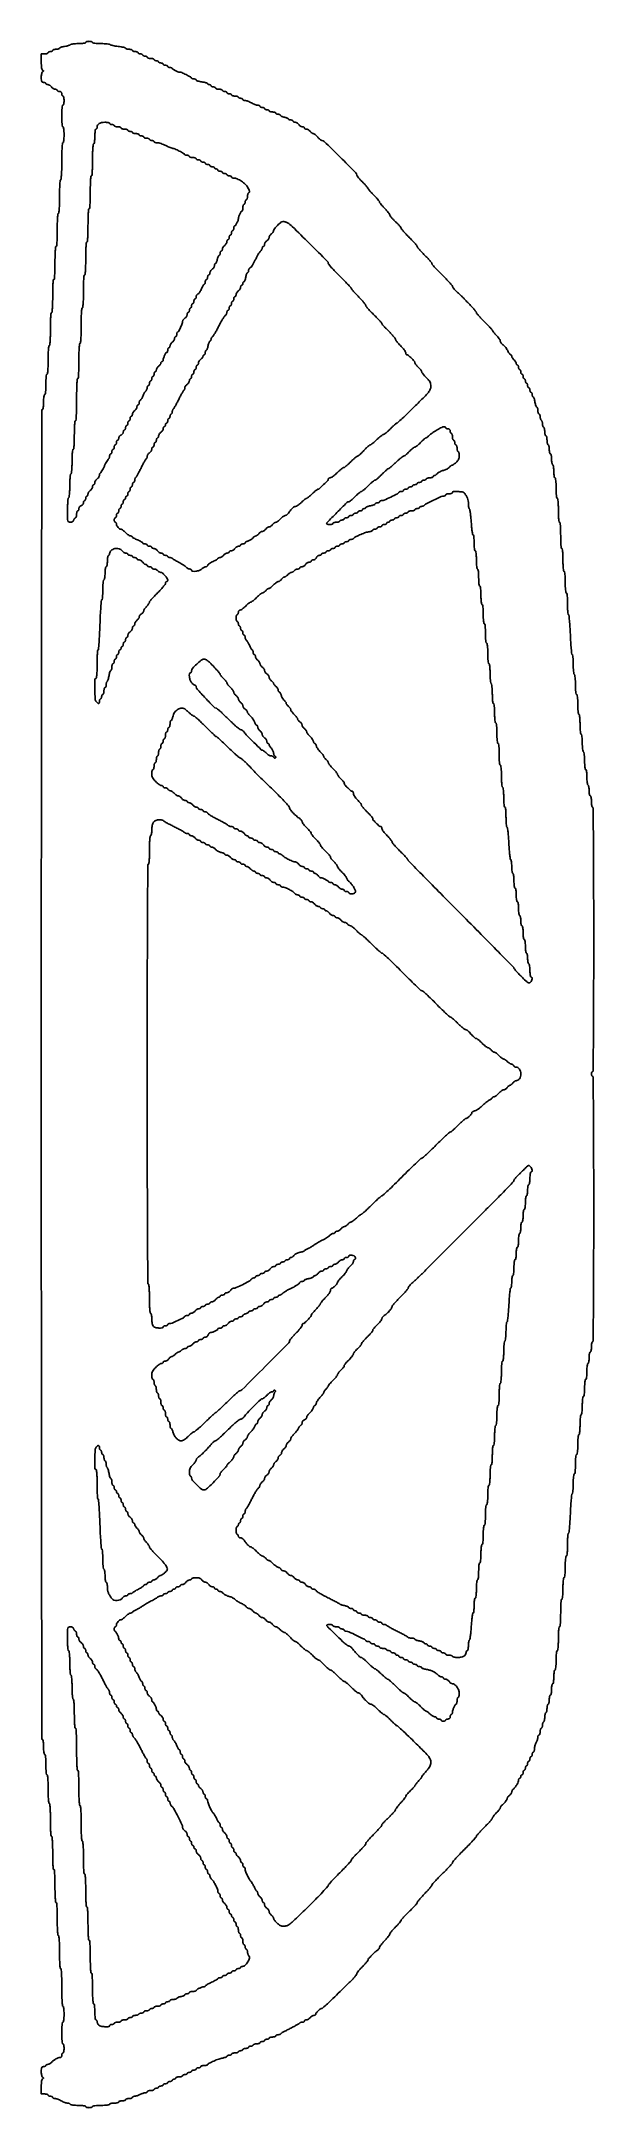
# Model space of a CAD drawing. Extents: x 70 to 555, y 312 to 2125.
import ezdxf

# ---------------------------------------------------------------- set-up
doc = ezdxf.new("R2010")
doc.units = 0

msp = doc.modelspace()

# ---------------------------------------------------------------- linework, layer by layer
for points in [[(109, 2124, -0.344703), (108.687125, 2123.600091, -0.022248), (107.139754, 2123.288814, -0.024479), (105.069583, 2123.070479, -0.014034), (102.559017, 2123, 0.012813), (100.051557, 2122.935734, 0.018671), (97.849474, 2122.740145, 0.014461), (96.080327, 2122.463991, 0.211433), (95.571314, 2122.115388, -0.161439), (95.115044, 2121.733329, -0.019415), (93.859705, 2121.291861, -0.021495), (92.280319, 2120.877869, -0.016131), (90.512297, 2120.554115, 0.019116), (88.783129, 2120.226801, 0.029628), (87.325487, 2119.800472, 0.029449), (86.250085, 2119.342422, 0.284648), (86, 2118.938727, -0.264469), (85.794558, 2118.57749, -0.058401), (85.11875, 2118.275751, -0.046207), (84.149372, 2118.068215, -0.029649), (83, 2118, 0.031626), (81.850749, 2117.927234, 0.048861), (80.88125, 2117.70625, 0.06271), (80.209557, 2117.384262, 0.254951), (80, 2117, -0.191087), (79.848523, 2116.618118, -0.088204), (79.4125, 2116.29375, -0.068025), (78.765418, 2116.073693, -0.048028), (78, 2116, 0.048028), (77.234582, 2115.926307, 0.068025), (76.5875, 2115.70625, 0.088204), (76.151477, 2115.381882, 0.191087), (76, 2115, -0.254951), (75.790443, 2114.615738, -0.06271), (75.11875, 2114.29375, -0.048861), (74.149251, 2114.072766, -0.031626), (73, 2114), (70, 2114), (70, 2107.083333, 0.012151), (70.074364, 2104.023848, 0.029145), (70.316265, 2101.769076, 0.036936), (70.695987, 2100.210559, 0.208271), (71.25, 2099.583333, -0.029131), (71.85747, 2099.255505, -0.260055), (72, 2099, -0.260055), (71.85747, 2098.744495, -0.029131), (71.25, 2098.416667, 0.181903), (70.749532, 2097.904964, 0.042388), (70.353774, 2096.748428, 0.036866), (70.087531, 2095.209234, 0.0244), (70, 2093.416667, 0.014451), (70.070089, 2090.992122, 0.09211), (70.363208, 2089.802083, 0.187602), (70.966521, 2089.211544, 0.101296), (72, 2089, -0.048028), (72.765418, 2088.926307, -0.068025), (73.4125, 2088.70625, -0.088204), (73.848523, 2088.381882, -0.191087), (74, 2088, 0.173062), (74.136147, 2087.618433, 0.093597), (74.522652, 2087.29375, 0.073949), (75.098578, 2087.074067, 0.054248), (75.779241, 2087, -0.091287), (76.565449, 2086.855253, -0.047927), (77.459276, 2086.4125, -0.045499), (78.316802, 2085.765149, -0.052224), (79, 2085, 0.052224), (79.683198, 2084.234851, 0.045499), (80.540724, 2083.5875, 0.047927), (81.434551, 2083.144747, 0.091287), (82.220759, 2083, -0.054248), (82.901422, 2082.925933, -0.073949), (83.477348, 2082.70625, -0.093597), (83.863853, 2082.381567, -0.173062), (84, 2082, 0.191087), (84.151477, 2081.618118, 0.088204), (84.5875, 2081.29375, 0.068025), (85.234582, 2081.073693, 0.048028), (86, 2081, -0.072254), (86.873159, 2080.873159, -0.124864), (87.5, 2080.5, -0.124864), (87.873159, 2079.873159, -0.072254), (88, 2079, 0.048028), (88.073693, 2078.234582, 0.068025), (88.29375, 2077.5875, 0.088204), (88.618118, 2077.151477, 0.191087), (89, 2077, -0.295869), (89.387127, 2076.748945, -0.04382), (89.70625, 2075.825, -0.037669), (89.92761, 2074.532944, -0.023598), (90, 2073, -0.023598), (89.92761, 2071.467056, -0.037669), (89.70625, 2070.175, -0.04382), (89.387127, 2069.251055, -0.295869), (89, 2069, 0.368504), (88.576184, 2068.638562, 0.013417), (88.276316, 2066.375, 0.017647), (88.066212, 2063.360608, 0.008575), (88, 2059.5, 0.008575), (88.066212, 2055.639392, 0.017647), (88.276316, 2052.625, 0.013417), (88.576184, 2050.361438, 0.368504), (89, 2050, -0.350432), (89.405433, 2049.676067, -0.020168), (89.714286, 2048, -0.022889), (89.930567, 2045.756986, -0.01259), (90, 2043, -0.01259), (89.930567, 2040.243014, -0.022889), (89.714286, 2038, -0.020168), (89.405433, 2036.323933, -0.350432), (89, 2036, 0.389138), (88.551095, 2035.588283, 0.005929), (88.265683, 2031.764754, 0.011004), (88.06251, 2026.768322, 0.004658), (88, 2020.059017, -0.00507), (87.933728, 2013.523631, -0.010009), (87.724625, 2008.337597, -0.005209), (87.43187, 2004.205685, -0.238385), (87, 2003.5, 0.236009), (86.57364, 2002.810309, 0.005961), (86.278011, 1999.039032, 0.010858), (86.067196, 1994.314694, 0.00572), (86, 1988.440983, -0.005217), (85.93692, 1982.395447, -0.012068), (85.732688, 1977.860246, -0.006995), (85.444675, 1974.40346, -0.386047), (85, 1974, 0.386182), (84.555145, 1973.596187, 0.006948), (84.267241, 1970.125, 0.012022), (84.063055, 1965.571649, 0.005192), (84, 1959.5, -0.005192), (83.936945, 1953.428351, -0.012022), (83.732759, 1948.875, -0.006948), (83.444855, 1945.403813, -0.386182), (83, 1945, 0.386182), (82.555145, 1944.596187, 0.006948), (82.267241, 1941.125, 0.012022), (82.063055, 1936.571649, 0.005192), (82, 1930.5, -0.005192), (81.936945, 1924.428351, -0.012022), (81.732759, 1919.875, -0.006948), (81.444855, 1916.403813, -0.386182), (81, 1916, 0.386182), (80.555145, 1915.596187, 0.006948), (80.267241, 1912.125, 0.012022), (80.063055, 1907.571649, 0.005192), (80, 1901.5, -0.005192), (79.936945, 1895.428351, -0.012022), (79.732759, 1890.875, -0.006948), (79.444855, 1887.403813, -0.386182), (79, 1887, 0.386182), (78.555145, 1886.596187, 0.006948), (78.267241, 1883.125, 0.012022), (78.063055, 1878.571649, 0.005192), (78, 1872.5, -0.005192), (77.936945, 1866.428351, -0.012022), (77.732759, 1861.875, -0.006948), (77.444855, 1858.403813, -0.386182), (77, 1858, 0.380863), (76.561971, 1857.60973, 0.008841), (76.27, 1854.625, 0.013787), (76.064019, 1850.686873, 0.006171), (76, 1845.5, -0.006171), (75.935981, 1840.313127, -0.013787), (75.73, 1836.375, -0.008841), (75.438029, 1833.39027, -0.380863), (75, 1833, 0.365646), (74.579235, 1832.64481, 0.014491), (74.277778, 1830.5, 0.018502), (74.066717, 1827.639727, 0.009164), (74, 1824, -0.009164), (73.933283, 1820.360273, -0.018502), (73.722222, 1817.5, -0.014491), (73.420765, 1815.35519, -0.365646), (73, 1815, 0.345347), (72.599474, 1814.685898, 0.022017), (72.288462, 1813.125, 0.024301), (72.070361, 1811.036573, 0.013867), (72, 1808.5, -0.013867), (71.929639, 1805.963427, -0.024301), (71.711538, 1803.875, -0.022017), (71.400526, 1802.314102, -0.345347), (71, 1802, 0.413705), (70.501704, 1801.502568, 0.000006), (70.250428, 1655.875, 0.000318), (70.05715, 1476.631078, 0.000111), (70, 1218.5, 0.000111), (70.05715, 960.368922, 0.000318), (70.250428, 781.125, 0.000006), (70.501704, 635.497432, 0.413705), (71, 635, -0.345347), (71.400526, 634.685898, -0.022017), (71.711538, 633.125, -0.024301), (71.929639, 631.036573, -0.013867), (72, 628.5, 0.013867), (72.070361, 625.963427, 0.024301), (72.288462, 623.875, 0.022017), (72.599474, 622.314102, 0.345347), (73, 622, -0.365646), (73.420765, 621.64481, -0.014491), (73.722222, 619.5, -0.018502), (73.933283, 616.639727, -0.009164), (74, 613, 0.009164), (74.066717, 609.360273, 0.018502), (74.277778, 606.5, 0.014491), (74.579235, 604.35519, 0.365646), (75, 604, -0.380863), (75.438029, 603.60973, -0.008841), (75.73, 600.625, -0.013787), (75.935981, 596.686873, -0.006171), (76, 591.5, 0.006171), (76.064019, 586.313127, 0.013787), (76.27, 582.375, 0.008841), (76.561971, 579.39027, 0.380863), (77, 579, -0.386182), (77.444855, 578.596187, -0.006948), (77.732759, 575.125, -0.012022), (77.936945, 570.571649, -0.005192), (78, 564.5, 0.005192), (78.063055, 558.428351, 0.012022), (78.267241, 553.875, 0.006948), (78.555145, 550.403813, 0.386182), (79, 550, -0.386182), (79.444855, 549.596187, -0.006948), (79.732759, 546.125, -0.012022), (79.936945, 541.571649, -0.005192), (80, 535.5, 0.005192), (80.063055, 529.428351, 0.012022), (80.267241, 524.875, 0.006948), (80.555145, 521.403813, 0.386182), (81, 521, -0.386182), (81.444855, 520.596187, -0.006948), (81.732759, 517.125, -0.012022), (81.936945, 512.571649, -0.005192), (82, 506.5, 0.005192), (82.063055, 500.428351, 0.012022), (82.267241, 495.875, 0.006948), (82.555145, 492.403813, 0.386182), (83, 492, -0.386182), (83.444855, 491.596187, -0.006948), (83.732759, 488.125, -0.012022), (83.936945, 483.571649, -0.005192), (84, 477.5, 0.005192), (84.063055, 471.428351, 0.012022), (84.267241, 466.875, 0.006948), (84.555145, 463.403813, 0.386182), (85, 463, -0.386182), (85.444855, 462.596187, -0.006948), (85.732759, 459.125, -0.012022), (85.936945, 454.571649, -0.005192), (86, 448.5, 0.005192), (86.063055, 442.428351, 0.012022), (86.267241, 437.875, 0.006948), (86.555145, 434.403813, 0.386182), (87, 434, -0.390135), (87.45032, 433.585547, -0.005593), (87.734848, 429.625, -0.010654), (87.937676, 424.456709, -0.004479), (88, 417.5, 0.004479), (88.062324, 410.543291, 0.010654), (88.265152, 405.375, 0.005593), (88.54968, 401.414453, 0.390135), (89, 401, -0.350432), (89.405433, 400.676067, -0.020168), (89.714286, 399, -0.022889), (89.930567, 396.756986, -0.01259), (90, 394, -0.01259), (89.930567, 391.243014, -0.022889), (89.714286, 389, -0.020168), (89.405433, 387.323933, -0.350432), (89, 387, 0.368504), (88.576184, 386.638562, 0.013417), (88.276316, 384.375, 0.017647), (88.066212, 381.360608, 0.008575), (88, 377.5, 0.008575), (88.066212, 373.639392, 0.017647), (88.276316, 370.625, 0.013417), (88.576184, 368.361438, 0.368504), (89, 368, -0.295869), (89.387127, 367.748945, -0.04382), (89.70625, 366.825, -0.037669), (89.92761, 365.532944, -0.023598), (90, 364, -0.023598), (89.92761, 362.467056, -0.037669), (89.70625, 361.175, -0.04382), (89.387127, 360.251055, -0.295869), (89, 360, 0.191087), (88.618118, 359.848523, 0.088204), (88.29375, 359.4125, 0.068025), (88.073693, 358.765418, 0.048028), (88, 358, -0.072238), (87.887718, 357.226895, -0.090087), (87.560804, 356.580345, -0.103317), (87.070105, 356.152511, -0.128491), (86.486431, 356, 0.091423), (84.840093, 355.696437, 0.036416), (82.752401, 354.720019, 0.035201), (80.644781, 353.337216, 0.042647), (78.89339, 351.75, -0.044172), (78.149921, 351.080337, -0.038108), (77.264022, 350.514063, -0.039906), (76.375222, 350.124797, -0.083451), (75.632705, 350, 0.059344), (75.008301, 349.925629, 0.078271), (74.479607, 349.70625, 0.096675), (74.125502, 349.381426, 0.160289), (74, 349, -0.191087), (73.848523, 348.618118, -0.088204), (73.4125, 348.29375, -0.068025), (72.765418, 348.073693, -0.048028), (72, 348, 0.101296), (70.966521, 347.788456, 0.187602), (70.363208, 347.197917, 0.09211), (70.070089, 346.007878, 0.014451), (70, 343.583333, 0.0244), (70.087531, 341.790766, 0.036866), (70.353774, 340.251572, 0.042388), (70.749532, 339.095036, 0.181903), (71.25, 338.583333, -0.029131), (71.85747, 338.255505, -0.260055), (72, 338, -0.260055), (71.85747, 337.744495, -0.029131), (71.25, 337.416667, 0.203685), (70.703907, 336.809263, 0.038447), (70.321429, 335.333333, 0.030592), (70.076263, 333.220936, 0.013595), (70, 330.416667), (70, 324), (73, 324, -0.031626), (74.149251, 323.927234, -0.048861), (75.11875, 323.70625, -0.06271), (75.790443, 323.384262, -0.254951), (76, 323, 0.191087), (76.151477, 322.618118, 0.088204), (76.5875, 322.29375, 0.068025), (77.234582, 322.073693, 0.048028), (78, 322, -0.048028), (78.765418, 321.926307, -0.068025), (79.4125, 321.70625, -0.088204), (79.848523, 321.381882, -0.191087), (80, 321, 0.188692), (80.149417, 320.618168, 0.088982), (80.578565, 320.29375, 0.068799), (81.215843, 320.073739, 0.048799), (81.969584, 320, -0.066235), (82.965141, 319.867537, -0.020615), (84.406597, 319.4125, -0.020208), (85.992166, 318.765531, -0.020986), (87.5, 318, 0.020403), (89.003493, 317.234469, 0.019929), (90.576067, 316.5875, 0.020286), (91.999758, 316.131636, 0.067431), (92.971399, 316, -0.047589), (93.748074, 315.92591, -0.046631), (94.502285, 315.70625, -0.05052), (95.125941, 315.383504, -0.11012), (95.5, 315, 0.204655), (96.057756, 314.607273, 0.017258), (97.828525, 314.29375, 0.020711), (100.046572, 314.072748, 0.014475), (102.559017, 314, -0.014034), (105.069583, 313.929521, -0.024479), (107.139754, 313.711186, -0.022248), (108.687125, 313.399909, -0.344703), (109, 313, 0.254951), (109.209557, 312.615738, 0.06271), (109.88125, 312.29375, 0.048861), (110.850749, 312.072766, 0.031626), (112, 312, 0.031626), (113.149251, 312.072766, 0.048861), (114.11875, 312.29375, 0.06271), (114.790443, 312.615738, 0.254951), (115, 313, -0.354925), (115.332853, 313.409838, -0.018508), (117.125, 313.716667, -0.02162), (119.522473, 313.931377, -0.011522), (122.5, 314, 0.011522), (125.477527, 314.068623, 0.02162), (127.875, 314.283333, 0.018508), (129.667147, 314.590162, 0.354925), (130, 315, -0.295869), (130.251055, 315.387127, -0.04382), (131.175, 315.70625, -0.037669), (132.467056, 315.92761, -0.023598), (134, 316, 0.023598), (135.532944, 316.07239, 0.037669), (136.825, 316.29375, 0.04382), (137.748945, 316.612873, 0.295869), (138, 317, -0.254951), (138.209557, 317.384262, -0.06271), (138.88125, 317.70625, -0.048861), (139.850749, 317.927234, -0.031626), (141, 318, 0.031626), (142.149251, 318.072766, 0.048861), (143.11875, 318.29375, 0.06271), (143.790443, 318.615738, 0.254951), (144, 319, -0.254951), (144.209557, 319.384262, -0.06271), (144.88125, 319.70625, -0.048861), (145.850749, 319.927234, -0.031626), (147, 320, 0.031626), (148.149251, 320.072766, 0.048861), (149.11875, 320.29375, 0.06271), (149.790443, 320.615738, 0.254951), (150, 321, -0.181939), (150.143649, 321.381705, -0.091079), (150.553922, 321.70625, -0.071004), (151.16416, 321.926125, -0.05106), (151.885693, 322, 0.055262), (152.807312, 322.102174, 0.020972), (154.058854, 322.438815, 0.020468), (155.400704, 322.921992, 0.023547), (156.635693, 323.493839, -0.021857), (157.86074, 324.066113, -0.019755), (159.172672, 324.550673, -0.020209), (160.382416, 324.890549, -0.057552), (161.25, 324.993839, 0.055175), (161.919433, 325.070324, 0.074587), (162.485938, 325.29194, 0.093877), (162.866026, 325.617977, 0.170265), (163, 326, -0.254951), (163.209557, 326.384262, -0.06271), (163.88125, 326.70625, -0.048861), (164.850749, 326.927234, -0.031626), (166, 327, 0.031626), (167.149251, 327.072766, 0.048861), (168.11875, 327.29375, 0.06271), (168.790443, 327.615738, 0.254951), (169, 328, -0.191087), (169.151477, 328.381882, -0.088204), (169.5875, 328.70625, -0.068025), (170.234582, 328.926307, -0.048028), (171, 329, 0.048028), (171.765418, 329.073693, 0.068025), (172.4125, 329.29375, 0.088204), (172.848523, 329.618118, 0.191087), (173, 330, -0.191087), (173.151477, 330.381882, -0.088204), (173.5875, 330.70625, -0.068025), (174.234582, 330.926307, -0.048028), (175, 331, 0.048028), (175.765418, 331.073693, 0.068025), (176.4125, 331.29375, 0.088204), (176.848523, 331.618118, 0.191087), (177, 332, -0.191087), (177.151477, 332.381882, -0.088204), (177.5875, 332.70625, -0.068025), (178.234582, 332.926307, -0.048028), (179, 333, 0.048028), (179.765418, 333.073693, 0.068025), (180.4125, 333.29375, 0.088204), (180.848523, 333.618118, 0.191087), (181, 334, -0.191087), (181.151477, 334.381882, -0.088204), (181.5875, 334.70625, -0.068025), (182.234582, 334.926307, -0.048028), (183, 335, 0.048028), (183.765418, 335.073693, 0.068025), (184.4125, 335.29375, 0.088204), (184.848523, 335.618118, 0.191087), (185, 336, -0.148195), (185.115568, 336.381354, -0.098894), (185.440625, 336.70625, -0.082425), (185.926543, 336.925306, -0.064853), (186.5, 337, 0.064853), (187.073457, 337.074694, 0.082425), (187.559375, 337.29375, 0.098894), (187.884432, 337.618646, 0.148195), (188, 338, -0.254951), (188.209557, 338.384262, -0.06271), (188.88125, 338.70625, -0.048861), (189.850749, 338.927234, -0.031626), (191, 339, 0.031626), (192.149251, 339.072766, 0.048861), (193.11875, 339.29375, 0.06271), (193.790443, 339.615738, 0.254951), (194, 340, -0.191087), (194.151477, 340.381882, -0.088204), (194.5875, 340.70625, -0.068025), (195.234582, 340.926307, -0.048028), (196, 341, 0.048028), (196.765418, 341.073693, 0.068025), (197.4125, 341.29375, 0.088204), (197.848523, 341.618118, 0.191087), (198, 342, -0.191087), (198.151477, 342.381882, -0.088204), (198.5875, 342.70625, -0.068025), (199.234582, 342.926307, -0.048028), (200, 343, 0.048028), (200.765418, 343.073693, 0.068025), (201.4125, 343.29375, 0.088204), (201.848523, 343.618118, 0.191087), (202, 344, -0.191087), (202.151477, 344.381882, -0.088204), (202.5875, 344.70625, -0.068025), (203.234582, 344.926307, -0.048028), (204, 345, 0.048028), (204.765418, 345.073693, 0.068025), (205.4125, 345.29375, 0.088204), (205.848523, 345.618118, 0.191087), (206, 346, -0.191087), (206.151477, 346.381882, -0.088204), (206.5875, 346.70625, -0.068025), (207.234582, 346.926307, -0.048028), (208, 347, 0.048028), (208.765418, 347.073693, 0.068025), (209.4125, 347.29375, 0.088204), (209.848523, 347.618118, 0.191087), (210, 348, -0.250638), (210.205409, 348.38403, -0.064635), (210.856771, 348.70625, -0.050076), (211.799395, 348.927186, -0.032551), (212.916667, 349, 0.024001), (214.057977, 349.054817, 0.032715), (215.074479, 349.220313, 0.034266), (215.859506, 349.459116, 0.199787), (216.166667, 349.75, -0.173289), (217.278807, 350.916855, -0.011864), (221.471423, 352.9035, -0.017892), (225.878609, 354.679118, -0.043983), (229.25, 355.573477, 0.021625), (230.68682, 355.886701, 0.032833), (231.898438, 356.292966, 0.034594), (232.779502, 356.727656, 0.266907), (233, 357.111291, -0.209741), (233.149103, 357.4511, -0.081598), (233.5875, 357.738942, -0.062142), (234.234318, 357.934799, -0.0425), (235, 358, 0.048028), (235.765418, 358.073693, 0.068025), (236.4125, 358.29375, 0.088204), (236.848523, 358.618118, 0.191087), (237, 359, -0.254951), (237.209557, 359.384262, -0.06271), (237.88125, 359.70625, -0.048861), (238.850749, 359.927234, -0.031626), (240, 360, 0.031626), (241.149251, 360.072766, 0.048861), (242.11875, 360.29375, 0.06271), (242.790443, 360.615738, 0.254951), (243, 361, -0.191087), (243.151477, 361.381882, -0.088204), (243.5875, 361.70625, -0.068025), (244.234582, 361.926307, -0.048028), (245, 362, 0.048028), (245.765418, 362.073693, 0.068025), (246.4125, 362.29375, 0.088204), (246.848523, 362.618118, 0.191087), (247, 363, -0.226478), (247.182831, 363.382936, -0.074992), (247.734375, 363.70625, -0.057076), (248.542644, 363.926884, -0.038131), (249.5, 364, 0.038131), (250.457356, 364.073116, 0.057076), (251.265625, 364.29375, 0.074992), (251.817169, 364.617064, 0.226478), (252, 365, -0.191087), (252.151477, 365.381882, -0.088204), (252.5875, 365.70625, -0.068025), (253.234582, 365.926307, -0.048028), (254, 366, 0.048028), (254.765418, 366.073693, 0.068025), (255.4125, 366.29375, 0.088204), (255.848523, 366.618118, 0.191087), (256, 367, -0.254951), (256.209557, 367.384262, -0.06271), (256.88125, 367.70625, -0.048861), (257.850749, 367.927234, -0.031626), (259, 368, 0.031626), (260.149251, 368.072766, 0.048861), (261.11875, 368.29375, 0.06271), (261.790443, 368.615738, 0.254951), (262, 369, -0.191087), (262.151477, 369.381882, -0.088204), (262.5875, 369.70625, -0.068025), (263.234582, 369.926307, -0.048028), (264, 370, 0.048028), (264.765418, 370.073693, 0.068025), (265.4125, 370.29375, 0.088204), (265.848523, 370.618118, 0.191087), (266, 371, -0.191087), (266.151477, 371.381882, -0.088204), (266.5875, 371.70625, -0.068025), (267.234582, 371.926307, -0.048028), (268, 372, 0.048028), (268.765418, 372.073693, 0.068025), (269.4125, 372.29375, 0.088204), (269.848523, 372.618118, 0.191087), (270, 373, -0.254951), (270.209557, 373.384262, -0.06271), (270.88125, 373.70625, -0.048861), (271.850749, 373.927234, -0.031626), (273, 374, 0.031626), (274.149251, 374.072766, 0.048861), (275.11875, 374.29375, 0.06271), (275.790443, 374.615738, 0.254951), (276, 375, -0.184457), (276.145793, 375.38175, -0.090315), (276.563021, 375.70625, -0.070178), (277.183242, 375.926177, -0.050201), (277.916667, 376, 0.038089), (278.674733, 376.057831, 0.045801), (279.368229, 376.230351, 0.052086), (279.905169, 376.482762, 0.157623), (280.166667, 376.784174, -0.159801), (280.546947, 377.218757, -0.004711), (282.67634, 378.453841, -0.008986), (285.251216, 379.854504, -0.006025), (288.242151, 381.366966, 0.006186), (291.24951, 382.888949, 0.008836), (293.876562, 384.319169, 0.00543), (296.036887, 385.576487, 0.120396), (296.551168, 386.082792, -0.11857), (296.906236, 386.43488, -0.048669), (297.521681, 386.73057, -0.044537), (298.274477, 386.932128, -0.043175), (299.059017, 387, 0.049547), (299.801778, 387.073784, 0.069539), (300.429836, 387.29375, 0.089706), (300.852535, 387.618213, 0.186414), (301, 388, -0.173062), (301.136147, 388.381567, -0.093597), (301.522652, 388.70625, -0.073949), (302.098578, 388.925933, -0.054248), (302.779241, 389, 0.091287), (303.565449, 389.144747, 0.047927), (304.459276, 389.5875, 0.045499), (305.316802, 390.234851, 0.052224), (306, 391, -0.052224), (306.683198, 391.765149, -0.045499), (307.540724, 392.4125, -0.047927), (308.434551, 392.855253, -0.091287), (309.220759, 393, 0.045642), (309.901793, 393.062297, 0.065558), (310.477348, 393.248803, 0.085579), (310.866032, 393.523388, 0.198813), (311, 393.84699, -0.161904), (311.415587, 395.096786, -0.031127), (312.982571, 396.9411, -0.030758), (314.761397, 398.57444, -0.171989), (315.961974, 399, 0.184355), (317.174958, 399.462975, 0.005541), (321.240816, 403.177825, 0.005872), (327.601757, 409.261748, 0.000874), (340.250296, 421.690467, 0.00472), (343.688855, 425.145727, 0.020594), (345.617659, 427.290837, 0.033568), (346.697228, 428.790123, 0.140144), (347, 429.849125, -0.167884), (347.19602, 430.416468, -0.008177), (348.46875, 431.984929, -0.012535), (350.084313, 433.815429, -0.008649), (352, 435.809022, 0.007674), (353.916169, 437.795348, 0.011284), (355.532609, 439.603378, 0.006782), (356.821463, 441.154285, 0.170179), (357.004627, 441.66769, -0.179591), (357.421311, 442.771515, -0.010539), (359.874825, 445.472504, -0.01697), (362.56444, 448.124513, -0.034895), (364.872634, 449.970759, 0.03792), (365.686647, 450.629966, 0.040138), (366.375086, 451.39299, 0.043607), (366.852352, 452.143086, 0.120454), (367, 452.747075, -0.150659), (367.228128, 453.48699, -0.015313), (368.321875, 454.990999, -0.018059), (369.776512, 456.733864, -0.013447), (371.5, 458.552632, 0.012997), (373.223543, 460.368185, 0.017581), (374.678125, 462.101256, 0.014656), (375.7758, 463.594834, 0.15228), (376, 464.313908, -0.15823), (376.23672, 465.043205, -0.013012), (377.46875, 466.651349, -0.016414), (379.084778, 468.521675, -0.011891), (381, 470.5, 0.008927), (382.915667, 472.455454, 0.012915), (384.53125, 474.255519, 0.008561), (385.801037, 475.79877, 0.169436), (386, 476.369047, -0.181301), (386.221708, 476.960383, -0.005122), (388.05625, 479.020037, -0.009819), (390.317489, 481.410933, -0.006519), (393, 484.067756, 0.007265), (395.682338, 486.732348, 0.010816), (397.94375, 489.147393, 0.006138), (399.759849, 491.223682, 0.178453), (400, 491.875125, -0.168823), (400.228274, 492.53193, -0.006221), (401.909375, 494.604738, -0.010712), (404.009357, 497.021917, -0.007253), (406.5, 499.688902, 0.00623), (408.990874, 502.34521, 0.009358), (411.090625, 504.729183, 0.004834), (412.795778, 506.779656, 0.172697), (413, 507.353296, -0.186086), (413.224913, 507.936695, -0.003012), (415.64375, 510.57541, -0.007416), (418.550546, 513.616609, -0.004797), (422, 517.053443, 0.006144), (425.449034, 520.508426, 0.009298), (428.35625, 523.606335, 0.004646), (430.726276, 526.277314, 0.18106), (431, 527.008428, -0.182349), (431.281028, 527.753381, -0.003468), (434.084375, 530.895968, -0.007944), (437.475808, 534.527471, -0.005177), (441.5, 538.615998, 0.004541), (445.524429, 542.694383, 0.00704), (448.915625, 546.294115, 0.002746), (451.747446, 549.420469, 0.184686), (452, 550.080886, -0.177177), (452.231995, 550.715034, -0.00561), (454.05625, 552.826086, -0.010257), (456.317599, 555.280982, -0.006862), (459, 558, 0.00764), (461.68222, 560.727318, 0.01128), (463.94375, 563.207984, 0.006694), (465.749338, 565.337471, 0.174202), (466, 566.035097, -0.147368), (466.188322, 566.660171, -0.018127), (467.028125, 567.832766, -0.020175), (468.159658, 569.181349, -0.0154), (469.5, 570.565704, 0.015196), (470.840359, 571.948953, 0.019972), (471.971875, 573.294181, 0.017842), (472.812825, 574.46295, 0.148074), (473, 575.081124, -0.142103), (473.172886, 575.677152, -0.022187), (473.88125, 576.692832, -0.023178), (474.851312, 577.845206, -0.018347), (476, 579, 0.022526), (477.148438, 580.174, 0.026729), (478.11875, 581.384005, 0.027097), (478.813981, 582.472788, 0.129236), (479, 583.180451, -0.11021), (479.14072, 583.811118, -0.044503), (479.5875, 584.577131, -0.041233), (480.234779, 585.346572, -0.041141), (481, 586, 0.042098), (481.765207, 586.655949, 0.041686), (482.4125, 587.432831, 0.044932), (482.858806, 588.209565, 0.108353), (483, 588.853464, -0.092615), (483.12266, 589.509992, -0.038252), (483.514063, 590.32887, -0.036168), (484.080351, 591.166199, -0.038658), (484.75, 591.89339, 0.042647), (486.337216, 593.644781, 0.035201), (487.720019, 595.752401, 0.036416), (488.696437, 597.840093, 0.091423), (489, 599.486431, -0.064244), (489.074659, 600.065097, -0.081991), (489.29375, 600.555389, -0.098698), (489.618641, 600.883405, -0.149454), (490, 601, 0.148195), (490.381354, 601.115568, 0.098894), (490.70625, 601.440625, 0.082425), (490.925306, 601.926543, 0.064853), (491, 602.5, -0.064853), (491.074694, 603.073457, -0.082425), (491.29375, 603.559375, -0.098894), (491.618646, 603.884432, -0.148195), (492, 604, 0.191087), (492.381882, 604.151477, 0.088204), (492.70625, 604.5875, 0.068025), (492.926307, 605.234582, 0.048028), (493, 606, -0.048028), (493.073693, 606.765418, -0.068025), (493.29375, 607.4125, -0.088204), (493.618118, 607.848523, -0.191087), (494, 608, 0.191087), (494.381882, 608.151477, 0.088204), (494.70625, 608.5875, 0.068025), (494.926307, 609.234582, 0.048028), (495, 610, -0.048028), (495.073693, 610.765418, -0.068025), (495.29375, 611.4125, -0.088204), (495.618118, 611.848523, -0.191087), (496, 612, 0.191087), (496.381882, 612.151477, 0.088204), (496.70625, 612.5875, 0.068025), (496.926307, 613.234582, 0.048028), (497, 614, -0.048028), (497.073693, 614.765418, -0.068025), (497.29375, 615.4125, -0.088204), (497.618118, 615.848523, -0.191087), (498, 616, 0.191087), (498.381882, 616.151477, 0.088204), (498.70625, 616.5875, 0.068025), (498.926307, 617.234582, 0.048028), (499, 618, -0.048028), (499.073693, 618.765418, -0.068025), (499.29375, 619.4125, -0.088204), (499.618118, 619.848523, -0.191087), (500, 620, 0.191087), (500.381882, 620.151477, 0.088204), (500.70625, 620.5875, 0.068025), (500.926307, 621.234582, 0.048028), (501, 622, -0.048028), (501.073693, 622.765418, -0.068025), (501.29375, 623.4125, -0.088204), (501.618118, 623.848523, -0.191087), (502, 624, 0.241151), (502.384032, 624.196656, 0.068485), (502.70806, 624.807812, 0.052619), (502.930875, 625.696697, 0.034571), (503.006161, 626.75, -0.042097), (503.115241, 628.009577, -0.022641), (503.449327, 629.533578, -0.022391), (503.933473, 631.06686, -0.032537), (504.506161, 632.364307, 0.023547), (505.078008, 633.599296, 0.020468), (505.561185, 634.941146, 0.020972), (505.897826, 636.192688, 0.055262), (506, 637.114307, -0.05106), (506.073875, 637.83584, -0.071004), (506.29375, 638.446078, -0.091079), (506.618295, 638.856351, -0.181939), (507, 639, 0.254951), (507.384262, 639.209557, 0.06271), (507.70625, 639.88125, 0.048861), (507.927234, 640.850749, 0.031626), (508, 642, -0.031626), (508.072766, 643.149251, -0.048861), (508.29375, 644.11875, -0.06271), (508.615738, 644.790443, -0.254951), (509, 645, 0.222681), (509.382793, 645.179376, 0.076538), (509.70625, 645.717039, 0.058208), (509.92683, 646.50628, 0.039081), (510, 647.440983, -0.037634), (510.073842, 648.42066, -0.041396), (510.29375, 649.346475, -0.045439), (510.615492, 650.093337, -0.130646), (511, 650.5, 0.158284), (511.38656, 650.955916, 0.036095), (511.70625, 651.929939, 0.033884), (511.926564, 653.159953, 0.02738), (512, 654.5, -0.02738), (512.073436, 655.840047, -0.033884), (512.29375, 657.070061, -0.036095), (512.61344, 658.044084, -0.158284), (513, 658.5, 0.159713), (513.386693, 658.95866, 0.035556), (513.70625, 659.947275, 0.033489), (513.926586, 661.196361, 0.026918), (514, 662.559017, -0.027497), (514.072564, 663.877484, -0.043243), (514.29375, 664.989211, -0.053437), (514.614478, 665.770364, -0.275259), (515, 666, 0.295869), (515.387127, 666.251055, 0.04382), (515.70625, 667.175, 0.037669), (515.92761, 668.467056, 0.023598), (516, 670, -0.023598), (516.07239, 671.532944, -0.037669), (516.29375, 672.825, -0.04382), (516.612873, 673.748945, -0.295869), (517, 674, 0.322437), (517.389817, 674.280551, 0.031449), (517.70625, 675.46875, 0.03053), (517.927795, 677.083446, 0.01883), (518, 679, -0.01883), (518.072205, 680.916554, -0.03053), (518.29375, 682.53125, -0.031449), (518.610183, 683.719449, -0.322437), (519, 684, 0.339565), (519.395008, 684.303225, 0.024068), (519.708333, 685.75, 0.025878), (519.928566, 687.683687, 0.015416), (520, 690, -0.015416), (520.071434, 692.316313, -0.025878), (520.291667, 694.25, -0.024068), (520.604992, 695.696775, -0.339565), (521, 696, 0.362465), (521.417447, 696.348392, 0.015687), (521.720588, 698.375, 0.019442), (521.93272, 701.081088, 0.009838), (522, 704.5, -0.009838), (522.06728, 707.918912, -0.019442), (522.279412, 710.625, -0.015687), (522.582553, 712.651608, -0.362465), (523, 713, 0.373418), (523.429243, 713.372518, 0.011579), (523.72619, 715.875, 0.016146), (523.934656, 719.197465, 0.007593), (524, 723.5, -0.007593), (524.065344, 727.802535, -0.016146), (524.27381, 731.125, -0.011579), (524.570757, 733.627482, -0.373418), (525, 734, 0.379241), (525.436047, 734.386292, 0.00943), (525.729167, 737.25, 0.014311), (525.935691, 741.03426, 0.006475), (526, 746, -0.006475), (526.064309, 750.96574, -0.014311), (526.270833, 754.75, -0.00943), (526.563953, 757.613708, -0.379241), (527, 758, 0.368504), (527.423816, 758.361438, 0.013417), (527.723684, 760.625, 0.017647), (527.933788, 763.639392, 0.008575), (528, 767.5, -0.008575), (528.066212, 771.360608, -0.017647), (528.276316, 774.375, -0.013417), (528.576184, 776.638562, -0.368504), (529, 777, 0.368504), (529.423816, 777.361438, 0.013417), (529.723684, 779.625, 0.017647), (529.933788, 782.639392, 0.008575), (530, 786.5, -0.008575), (530.066212, 790.360608, -0.017647), (530.276316, 793.375, -0.013417), (530.576184, 795.638562, -0.368504), (531, 796, 0.371083), (531.426633, 796.367196, 0.012451), (531.725, 798.75, 0.016864), (531.934243, 801.918453, 0.008055), (532, 806, -0.008305), (532.06369, 809.834227, -0.013775), (532.260105, 813.0625, -0.007388), (532.53147, 815.68545, -0.380098), (532.885465, 816, 0.383764), (533.258046, 816.335355, 0.002604), (533.725142, 820.997301, 0.008079), (534.157103, 826.489094, 0.004869), (534.500518, 833.01209, -0.004728), (534.844058, 839.572683, -0.00748), (535.275743, 845.187538, -0.002673), (535.741819, 849.975528, -0.232783), (536.115053, 850.571107, 0.223911), (536.466402, 851.1113, 0.009492), (536.740047, 853.436913, 0.014745), (536.935872, 856.284753, 0.009792), (537, 859.559017, -0.009924), (537.067351, 862.95187, -0.019558), (537.279617, 865.639754, -0.015837), (537.582964, 867.65245, -0.362066), (538, 868, 0.362465), (538.417447, 868.348392, 0.015687), (538.720588, 870.375, 0.019442), (538.93272, 873.081088, 0.009838), (539, 876.5, -0.009838), (539.06728, 879.918912, -0.019442), (539.279412, 882.625, -0.015687), (539.582553, 884.651608, -0.362465), (540, 885, 0.362066), (540.417036, 885.34755, 0.015837), (540.720383, 887.360246, 0.019558), (540.932649, 890.04813, 0.009924), (541, 893.440983, -0.01106), (541.072543, 896.720183, -0.016428), (541.29375, 899.583975, -0.011541), (541.604297, 901.904719, -0.218668), (542, 902.5, 0.218668), (542.395703, 903.095281, 0.011541), (542.70625, 905.416025, 0.016428), (542.927457, 908.279817, 0.01106), (543, 911.559017, -0.009924), (543.067351, 914.95187, -0.019558), (543.279617, 917.639754, -0.015837), (543.582964, 919.65245, -0.362066), (544, 920, 0.358912), (544.413821, 920.340974, 0.01702), (544.71875, 922.25, 0.020476), (544.932089, 924.801826, 0.010616), (545, 928, -0.010616), (545.067911, 931.198174, -0.020476), (545.28125, 933.75, -0.01702), (545.586179, 935.659026, -0.358912), (546, 936, 0.354925), (546.409838, 936.332853, 0.018508), (546.716667, 938.125, 0.02162), (546.931377, 940.522473, 0.011522), (547, 943.5, -0.011522), (547.068623, 946.477527, -0.02162), (547.283333, 948.875, -0.018508), (547.590162, 950.667147, -0.354925), (548, 951, 0.350432), (548.405433, 951.323933, 0.020168), (548.714286, 953, 0.022889), (548.930567, 955.243014, 0.01259), (549, 958, -0.01259), (549.069433, 960.756986, -0.022889), (549.285714, 963, -0.020168), (549.594567, 964.676067, -0.350432), (550, 965, 0.322437), (550.389817, 965.280551, 0.031449), (550.70625, 966.46875, 0.03053), (550.927795, 968.083446, 0.01883), (551, 970, -0.01883), (551.072205, 971.916554, -0.03053), (551.29375, 973.53125, -0.031449), (551.610183, 974.719449, -0.322437), (552, 975, 0.31052), (552.388512, 975.267028, 0.036969), (552.70625, 976.321875, 0.033738), (552.927717, 977.775243, 0.020945), (553, 979.5, -0.020945), (553.072283, 981.224757, -0.033738), (553.29375, 982.678125, -0.036969), (553.611488, 983.732972, -0.31052), (554, 984, 0.411535), (554.491669, 984.487189, 0.000142), (554.747854, 1013.375, 0.001582), (554.942246, 1049.249313, 0.000563), (555, 1100.5, 0.000563), (554.942246, 1151.750687, 0.001582), (554.747854, 1187.625, 0.000142), (554.491669, 1216.512811, 0.411535), (554, 1217, -0.191087), (553.618118, 1217.151477, -0.088204), (553.29375, 1217.5875, -0.068025), (553.073693, 1218.234582, -0.048028), (553, 1219, -0.048028), (553.073693, 1219.765418, -0.068025), (553.29375, 1220.4125, -0.088204), (553.618118, 1220.848523, -0.191087), (554, 1221, 0.411523), (554.491634, 1221.487134, 0.000143), (554.747845, 1250.25, 0.001589), (554.942243, 1285.970809, 0.000566), (555, 1337, 0.000566), (554.942243, 1388.029191, 0.001589), (554.747845, 1423.75, 0.000143), (554.491634, 1452.512866, 0.411523), (554, 1453, -0.322437), (553.610183, 1453.280551, -0.031449), (553.29375, 1454.46875, -0.03053), (553.072205, 1456.083446, -0.01883), (553, 1458, 0.01883), (552.927795, 1459.916554, 0.03053), (552.70625, 1461.53125, 0.031449), (552.389817, 1462.719449, 0.322437), (552, 1463, -0.308946), (551.611648, 1463.26528, -0.037703), (551.29375, 1464.304539, -0.03416), (551.072294, 1465.738865, -0.021227), (551, 1467.440983, 0.02093), (550.926887, 1469.186816, 0.027868), (550.70625, 1470.758975, 0.027581), (550.388891, 1472.000298, 0.179846), (550, 1472.5, -0.204655), (549.607273, 1473.057756, -0.017258), (549.29375, 1474.828525, -0.020711), (549.072748, 1477.046572, -0.014475), (549, 1479.559017, 0.014034), (548.929521, 1482.069583, 0.024479), (548.711186, 1484.139754, 0.022248), (548.399909, 1485.687125, 0.344703), (548, 1486, -0.354422), (547.590659, 1486.331844, -0.018695), (547.283598, 1488.110246, -0.021763), (547.068713, 1490.489494, -0.011639), (547, 1493.440983, 0.012539), (546.927367, 1496.336795, 0.018327), (546.70625, 1498.877725, 0.014001), (546.394315, 1500.92157, 0.21256), (546, 1501.5, -0.21256), (545.605685, 1502.07843, -0.014001), (545.29375, 1504.122275, -0.018327), (545.072633, 1506.663205, -0.012539), (545, 1509.559017, 0.011639), (544.931287, 1512.510506, 0.021763), (544.716402, 1514.889754, 0.018695), (544.409341, 1516.668156, 0.354422), (544, 1517, -0.362066), (543.582964, 1517.34755, -0.015837), (543.279617, 1519.360246, -0.019558), (543.067351, 1522.04813, -0.009924), (543, 1525.440983, 0.01106), (542.927457, 1528.720183, 0.016428), (542.70625, 1531.583975, 0.011541), (542.395703, 1533.904719, 0.218668), (542, 1534.5, -0.218668), (541.604297, 1535.095281, -0.011541), (541.29375, 1537.416025, -0.016428), (541.072543, 1540.279817, -0.01106), (541, 1543.559017, 0.009924), (540.932649, 1546.95187, 0.019558), (540.720383, 1549.639754, 0.015837), (540.417036, 1551.65245, 0.362066), (540, 1552, -0.362066), (539.582964, 1552.34755, -0.015837), (539.279617, 1554.360246, -0.019558), (539.067351, 1557.04813, -0.009924), (539, 1560.440983, 0.01106), (538.927457, 1563.720183, 0.016428), (538.70625, 1566.583975, 0.011541), (538.395703, 1568.904719, 0.218668), (538, 1569.5, -0.218668), (537.604297, 1570.095281, -0.011541), (537.29375, 1572.416025, -0.016428), (537.072543, 1575.279817, -0.01106), (537, 1578.559017, 0.009921), (536.935777, 1581.795381, 0.016417), (536.737825, 1584.520461, 0.01033), (536.462551, 1586.693537, 0.371881), (536.107491, 1587, -0.384527), (535.732204, 1587.338696, -0.002503), (535.262996, 1592.140625, -0.007919), (534.829641, 1597.78991, -0.004771), (534.485924, 1604.5, 0.004696), (534.143219, 1611.210097, 0.007795), (533.712986, 1616.859375, 0.002426), (533.247919, 1621.666168, 0.384844), (532.878433, 1622, -0.37826), (532.527655, 1622.309679, -0.008023), (532.25804, 1624.790625, -0.014379), (532.063189, 1627.857508, -0.008673), (532, 1631.5, 0.008575), (531.933788, 1635.360608, 0.017647), (531.723684, 1638.375, 0.013417), (531.423816, 1640.638562, 0.368504), (531, 1641, -0.368504), (530.576184, 1641.361438, -0.013417), (530.276316, 1643.625, -0.017647), (530.066212, 1646.639392, -0.008575), (530, 1650.5, 0.008575), (529.933788, 1654.360608, 0.017647), (529.723684, 1657.375, 0.013417), (529.423816, 1659.638562, 0.368504), (529, 1660, -0.371083), (528.573367, 1660.367196, -0.012451), (528.275, 1662.75, -0.016864), (528.065757, 1665.918453, -0.008055), (528, 1670, 0.008055), (527.934243, 1674.081547, 0.016864), (527.725, 1677.25, 0.012451), (527.426633, 1679.632804, 0.371083), (527, 1680, -0.377473), (526.566068, 1680.382029, -0.010078), (526.271739, 1683.125, -0.014876), (526.064625, 1686.755364, -0.00681), (526, 1691.5, 0.00681), (525.935375, 1696.244636, 0.014876), (525.728261, 1699.875, 0.010078), (525.433932, 1702.617971, 0.377473), (525, 1703, -0.373418), (524.570757, 1703.372518, -0.011579), (524.27381, 1705.875, -0.016146), (524.065344, 1709.197465, -0.007593), (524, 1713.5, 0.007593), (523.934656, 1717.802535, 0.016146), (523.72619, 1721.125, 0.011579), (523.429243, 1723.627482, 0.373418), (523, 1724, -0.365646), (522.579235, 1724.35519, -0.014491), (522.277778, 1726.5, -0.018502), (522.066717, 1729.360273, -0.009164), (522, 1733, 0.009164), (521.933283, 1736.639727, 0.018502), (521.722222, 1739.5, 0.014491), (521.420765, 1741.64481, 0.365646), (521, 1742, -0.331172), (520.609106, 1742.290799, -0.027462), (520.29375, 1743.598289, -0.028158), (520.072152, 1745.35528, -0.017292), (520, 1747.440983, 0.017115), (519.927098, 1749.570094, 0.023783), (519.70625, 1751.465225, 0.021638), (519.39092, 1752.967949, 0.194165), (519, 1753.5, -0.179846), (518.611109, 1753.999702, -0.027581), (518.29375, 1755.241025, -0.027868), (518.073113, 1756.813184, -0.02093), (518, 1758.559017, 0.021227), (517.927706, 1760.261135, 0.03416), (517.70625, 1761.695461, 0.037703), (517.388352, 1762.73472, 0.308946), (517, 1763, -0.295869), (516.612873, 1763.251055, -0.04382), (516.29375, 1764.175, -0.037669), (516.07239, 1765.467056, -0.023598), (516, 1767, 0.023598), (515.92761, 1768.532944, 0.037669), (515.70625, 1769.825, 0.04382), (515.387127, 1770.748945, 0.295869), (515, 1771, -0.295869), (514.612873, 1771.251055, -0.04382), (514.29375, 1772.175, -0.037669), (514.07239, 1773.467056, -0.023598), (514, 1775, 0.023598), (513.92761, 1776.532944, 0.037669), (513.70625, 1777.825, 0.04382), (513.387127, 1778.748945, 0.295869), (513, 1779, -0.275259), (512.614478, 1779.229636, -0.053437), (512.29375, 1780.010789, -0.043243), (512.072564, 1781.122516, -0.027497), (512, 1782.440983, 0.026918), (511.926586, 1783.803639, 0.033489), (511.70625, 1785.052725, 0.035556), (511.386693, 1786.04134, 0.159713), (511, 1786.5, -0.128561), (510.615613, 1786.903211, -0.04604), (510.29375, 1787.636189, -0.041947), (510.073871, 1788.542916, -0.038534), (510, 1789.5, 0.038534), (509.926129, 1790.457084, 0.041947), (509.70625, 1791.363811, 0.04604), (509.384387, 1792.096789, 0.128561), (509, 1792.5, -0.130646), (508.615492, 1792.906663, -0.045439), (508.29375, 1793.653525, -0.041396), (508.073842, 1794.57934, -0.037634), (508, 1795.559017, 0.039081), (507.92683, 1796.49372, 0.058208), (507.70625, 1797.282961, 0.076538), (507.382793, 1797.820624, 0.222681), (507, 1798, -0.254951), (506.615738, 1798.209557, -0.06271), (506.29375, 1798.88125, -0.048861), (506.072766, 1799.850749, -0.031626), (506, 1801, 0.029649), (505.931785, 1802.149372, 0.046207), (505.724249, 1803.11875, 0.058401), (505.42251, 1803.794558, 0.264469), (505.061273, 1804, -0.284384), (504.657656, 1804.249764, -0.029567), (504.200069, 1805.321875, -0.029702), (503.774338, 1806.775549, -0.019168), (503.447729, 1808.5, 0.018095), (503.124936, 1810.224536, 0.028191), (502.710743, 1811.678125, 0.027144), (502.269148, 1812.757855, 0.2898), (501.886456, 1813, -0.210144), (501.547498, 1813.149042, -0.081446), (501.260397, 1813.5875, -0.062018), (501.06503, 1814.234312, -0.042389), (501, 1815, 0.048028), (500.926307, 1815.765418, 0.068025), (500.70625, 1816.4125, 0.088204), (500.381882, 1816.848523, 0.191087), (500, 1817, -0.191087), (499.618118, 1817.151477, -0.088204), (499.29375, 1817.5875, -0.068025), (499.073693, 1818.234582, -0.048028), (499, 1819, 0.048028), (498.926307, 1819.765418, 0.068025), (498.70625, 1820.4125, 0.088204), (498.381882, 1820.848523, 0.191087), (498, 1821, -0.191087), (497.618118, 1821.151477, -0.088204), (497.29375, 1821.5875, -0.068025), (497.073693, 1822.234582, -0.048028), (497, 1823, 0.048028), (496.926307, 1823.765418, 0.068025), (496.70625, 1824.4125, 0.088204), (496.381882, 1824.848523, 0.191087), (496, 1825, -0.191087), (495.618118, 1825.151477, -0.088204), (495.29375, 1825.5875, -0.068025), (495.073693, 1826.234582, -0.048028), (495, 1827, 0.048028), (494.926307, 1827.765418, 0.068025), (494.70625, 1828.4125, 0.088204), (494.381882, 1828.848523, 0.191087), (494, 1829, -0.191087), (493.618118, 1829.151477, -0.088204), (493.29375, 1829.5875, -0.068025), (493.073693, 1830.234582, -0.048028), (493, 1831, 0.048028), (492.926307, 1831.765418, 0.068025), (492.70625, 1832.4125, 0.088204), (492.381882, 1832.848523, 0.191087), (492, 1833, -0.191087), (491.618118, 1833.151477, -0.088204), (491.29375, 1833.5875, -0.068025), (491.073693, 1834.234582, -0.048028), (491, 1835, 0.048028), (490.926307, 1835.765418, 0.068025), (490.70625, 1836.4125, 0.088204), (490.381882, 1836.848523, 0.191087), (490, 1837, -0.191087), (489.618118, 1837.151477, -0.088204), (489.29375, 1837.5875, -0.068025), (489.073693, 1838.234582, -0.048028), (489, 1839, 0.048028), (488.926307, 1839.765418, 0.068025), (488.70625, 1840.4125, 0.088204), (488.381882, 1840.848523, 0.191087), (488, 1841, -0.133491), (487.618656, 1841.103659, -0.100499), (487.29375, 1841.395097, -0.087472), (487.075135, 1841.831048, -0.072708), (487, 1842.345012, 0.105367), (486.863329, 1842.98636, 0.036283), (486.4125, 1843.826608, 0.034148), (485.765355, 1844.70814, 0.033439), (485, 1845.5, -0.033439), (484.234645, 1846.29186, -0.034148), (483.5875, 1847.173392, -0.036283), (483.136671, 1848.01364, -0.105367), (483, 1848.654988, 0.064048), (482.933858, 1849.169217, 0.081851), (482.73972, 1849.604903, 0.098633), (482.451849, 1849.896395, 0.149861), (482.113941, 1850, -0.208653), (481.678716, 1850.189889, -0.027729), (481.02299, 1850.980278, -0.028293), (480.31547, 1852.058935, -0.020226), (479.644318, 1853.337116, 0.033047), (478.853488, 1854.753803, 0.022662), (477.782627, 1856.252147, 0.022908), (476.614236, 1857.606971, 0.042331), (475.530376, 1858.574464, -0.030253), (474.561929, 1859.397834, -0.034364), (473.743298, 1860.299806, -0.036736), (473.167896, 1861.150217, -0.131099), (473, 1861.779555, 0.103399), (472.774362, 1862.858991, 0.050782), (472.081568, 1864.087119, 0.028138), (470.750254, 1865.762892, 0.006054), (468.25, 1868.502694, -0.011423), (467.388169, 1869.467704, -0.015664), (466.660937, 1870.376619, -0.012358), (466.106286, 1871.15557, -0.149615), (466, 1871.502819, 0.187745), (465.848576, 1871.891875, 0.002195), (463.94375, 1873.950029, 0.006287), (461.683093, 1876.311026, 0.004019), (459, 1879, -0.007205), (456.317679, 1881.722675, -0.010712), (454.05625, 1884.188934, -0.006083), (452.240396, 1886.307924, -0.175867), (452, 1886.970245, 0.168994), (451.769822, 1887.631818, 0.006618), (450.12136, 1889.658337, 0.011102), (448.055132, 1892.022156, 0.007545), (445.60463, 1894.623148, -0.000128), (443.092563, 1897.211462, -0.000176), (440.836852, 1899.538469, -0.000111), (438.94082, 1901.496679, -0.002141), (438.35463, 1902.107574, 0.013783), (437.838983, 1902.620496, 0.002189), (436.79636, 1903.593374, 0.002425), (435.556952, 1904.728662, 0.00212), (434.25, 1905.904154, -0.018021), (433.005525, 1907.097168, -0.023122), (431.954687, 1908.285106, -0.021923), (431.184777, 1909.33188, -0.148661), (431, 1909.939616, 0.17995), (430.731669, 1910.661044, 0.004411), (428.35625, 1913.363947, 0.009018), (425.449071, 1916.498028, 0.005948), (422, 1920, -0.005503), (418.55079, 1923.495888, -0.008403), (415.64375, 1926.610973, -0.003856), (413.252545, 1929.302673, -0.181617), (413, 1929.975008, 0.17377), (412.767446, 1930.623947, 0.006667), (411.090625, 1932.608524, 0.011245), (408.990632, 1934.920612, 0.007617), (406.5, 1937.463144, -0.007953), (404.009439, 1940.009025, -0.011679), (401.909375, 1942.33149, -0.007147), (400.239671, 1944.323907, -0.172483), (400, 1944.998004, 0.175052), (399.754525, 1945.677669, 0.006381), (397.94375, 1947.801739, 0.010991), (395.682271, 1950.275053, 0.007418), (393, 1953, -0.007553), (390.31776, 1955.726388, -0.011167), (388.05625, 1958.204168, -0.006571), (386.24864, 1960.331515, -0.174535), (386, 1961.022108, 0.170107), (385.773208, 1961.669432, 0.012202), (384.53125, 1963.148791, 0.016038), (382.915396, 1964.866489, 0.011382), (381, 1966.691005, -0.013739), (379.084926, 1968.532503, -0.018694), (377.46875, 1970.302075, -0.015786), (376.251532, 1971.834781, -0.161278), (376, 1972.594308, 0.14894), (375.767843, 1973.356383, 0.016009), (374.678125, 1974.871782, 0.018563), (373.22343, 1976.625149, 0.013928), (371.5, 1978.447368, -0.011265), (369.776237, 1980.250606, -0.015666), (368.321875, 1981.946045, -0.012081), (367.207409, 1983.401395, -0.158651), (367, 1984.038608, 0.165175), (366.78135, 1984.682425, 0.010782), (365.53125, 1986.239903, 0.014744), (363.915451, 1988.054904, 0.010417), (362, 1990, -0.008154), (360.084198, 1991.927922, -0.011959), (358.46875, 1993.689971, -0.007415), (357.186624, 1995.202091, -0.173831), (357, 1995.722668, 0.172736), (356.81415, 1996.244576, 0.007301), (355.53125, 1997.771422, 0.01183), (353.915804, 1999.551131, 0.008065), (352, 2001.5, -0.012122), (350.084811, 2003.48012, -0.016672), (348.46875, 2005.355934, -0.013358), (347.239239, 2006.969615, -0.157375), (347, 2007.710885, 0.199133), (346.198244, 2009.644173, 0.001193), (332.294168, 2023.458572, 0.001206), (318.331221, 2037.198972, 0.196199), (316.368438, 2038, -0.144272), (315.753989, 2038.181065, -0.026553), (314.786018, 2038.88125, -0.026563), (313.70722, 2039.851428, -0.021439), (312.653454, 2041, 0.024124), (311.588417, 2042.14842, 0.028795), (310.475902, 2043.11875, 0.029614), (309.463967, 2043.811725, 0.136142), (308.785319, 2044, -0.11214), (308.168028, 2044.14021, -0.044039), (307.412814, 2044.5875, -0.040757), (306.650883, 2045.234764, -0.040171), (306, 2046, 0.052224), (305.316802, 2046.765149, 0.045499), (304.459276, 2047.4125, 0.047927), (303.565449, 2047.855253, 0.091287), (302.779241, 2048, -0.054248), (302.098578, 2048.074067, -0.073949), (301.522652, 2048.29375, -0.093597), (301.136147, 2048.618433, -0.173062), (301, 2049, 0.173062), (300.863853, 2049.381567, 0.093597), (300.477348, 2049.70625, 0.073949), (299.901422, 2049.925933, 0.054248), (299.220759, 2050, -0.091287), (298.434551, 2050.144747, -0.047927), (297.540724, 2050.5875, -0.045499), (296.683198, 2051.234851, -0.052224), (296, 2052, 0.052224), (295.316802, 2052.765149, 0.045499), (294.459276, 2053.4125, 0.047927), (293.565449, 2053.855253, 0.091287), (292.779241, 2054, -0.054248), (292.098578, 2054.074067, -0.073949), (291.522652, 2054.29375, -0.093597), (291.136147, 2054.618433, -0.173062), (291, 2055, 0.191087), (290.848523, 2055.381882, 0.088204), (290.4125, 2055.70625, 0.068025), (289.765418, 2055.926307, 0.048028), (289, 2056, -0.0425), (288.234318, 2056.065201, -0.062142), (287.5875, 2056.261058, -0.081598), (287.149103, 2056.5489, -0.209741), (287, 2056.888709, 0.256887), (286.788462, 2057.273273, 0.037322), (285.971875, 2057.709237, 0.034546), (284.840903, 2058.117868, 0.023055), (283.5, 2058.434022, -0.02478), (282.159217, 2058.755031, -0.036741), (281.028125, 2059.178188, -0.040853), (280.217999, 2059.634646, -0.248969), (280, 2060.045313, 0.198381), (279.849357, 2060.410052, 0.08573), (279.4125, 2060.719561, 0.065694), (278.765527, 2060.929774, 0.045771), (278, 2061, -0.048028), (277.234582, 2061.073693, -0.068025), (276.5875, 2061.29375, -0.088204), (276.151477, 2061.618118, -0.191087), (276, 2062, 0.254951), (275.790443, 2062.384262, 0.06271), (275.11875, 2062.70625, 0.048861), (274.149251, 2062.927234, 0.031626), (273, 2063, -0.031626), (271.850749, 2063.072766, -0.048861), (270.88125, 2063.29375, -0.06271), (270.209557, 2063.615738, -0.254951), (270, 2064, 0.191087), (269.848523, 2064.381882, 0.088204), (269.4125, 2064.70625, 0.068025), (268.765418, 2064.926307, 0.048028), (268, 2065, -0.048028), (267.234582, 2065.073693, -0.068025), (266.5875, 2065.29375, -0.088204), (266.151477, 2065.618118, -0.191087), (266, 2066, 0.191087), (265.848523, 2066.381882, 0.088204), (265.4125, 2066.70625, 0.068025), (264.765418, 2066.926307, 0.048028), (264, 2067, -0.048028), (263.234582, 2067.073693, -0.068025), (262.5875, 2067.29375, -0.088204), (262.151477, 2067.618118, -0.191087), (262, 2068, 0.188692), (261.850583, 2068.381832, 0.088982), (261.421435, 2068.70625, 0.068799), (260.784157, 2068.926261, 0.048799), (260.030416, 2069, -0.066235), (259.034859, 2069.132463, -0.020615), (257.593403, 2069.5875, -0.020208), (256.007834, 2070.234469, -0.020986), (254.5, 2071, 0.020986), (252.992166, 2071.765531, 0.020208), (251.406597, 2072.4125, 0.020615), (249.965141, 2072.867537, 0.066235), (248.969584, 2073, -0.048799), (248.215843, 2073.073739, -0.068799), (247.578565, 2073.29375, -0.088982), (247.149417, 2073.618168, -0.188692), (247, 2074, 0.191087), (246.848523, 2074.381882, 0.088204), (246.4125, 2074.70625, 0.068025), (245.765418, 2074.926307, 0.048028), (245, 2075, -0.048028), (244.234582, 2075.073693, -0.068025), (243.5875, 2075.29375, -0.088204), (243.151477, 2075.618118, -0.191087), (243, 2076, 0.254951), (242.790443, 2076.384262, 0.06271), (242.11875, 2076.70625, 0.048861), (241.149251, 2076.927234, 0.031626), (240, 2077, -0.031626), (238.850749, 2077.072766, -0.048861), (237.88125, 2077.29375, -0.06271), (237.209557, 2077.615738, -0.254951), (237, 2078, 0.191087), (236.848523, 2078.381882, 0.088204), (236.4125, 2078.70625, 0.068025), (235.765418, 2078.926307, 0.048028), (235, 2079, -0.048028), (234.234582, 2079.073693, -0.068025), (233.5875, 2079.29375, -0.088204), (233.151477, 2079.618118, -0.191087), (233, 2080, 0.191087), (232.848523, 2080.381882, 0.088204), (232.4125, 2080.70625, 0.068025), (231.765418, 2080.926307, 0.048028), (231, 2081, -0.048028), (230.234582, 2081.073693, -0.068025), (229.5875, 2081.29375, -0.088204), (229.151477, 2081.618118, -0.191087), (229, 2082, 0.254951), (228.790443, 2082.384262, 0.06271), (228.11875, 2082.70625, 0.048861), (227.149251, 2082.927234, 0.031626), (226, 2083, -0.031626), (224.850749, 2083.072766, -0.048861), (223.88125, 2083.29375, -0.06271), (223.209557, 2083.615738, -0.254951), (223, 2084, 0.191087), (222.848523, 2084.381882, 0.088204), (222.4125, 2084.70625, 0.068025), (221.765418, 2084.926307, 0.048028), (221, 2085, -0.048028), (220.234582, 2085.073693, -0.068025), (219.5875, 2085.29375, -0.088204), (219.151477, 2085.618118, -0.191087), (219, 2086, 0.148195), (218.884432, 2086.381354, 0.098894), (218.559375, 2086.70625, 0.082425), (218.073457, 2086.925306, 0.064853), (217.5, 2087, -0.056137), (216.926232, 2087.064623, -0.075607), (216.440625, 2087.255906, -0.094866), (216.11501, 2087.538814, -0.168132), (216, 2087.871169, 0.304395), (215.748382, 2088.246182, 0.022778), (214.53125, 2088.681269, 0.025401), (212.916367, 2089.088414, 0.016076), (211, 2089.405612, -0.017827), (209.083776, 2089.729684, -0.027942), (207.46875, 2090.157681, -0.026767), (206.267222, 2090.621563, -0.295374), (206, 2091.034443, 0.189912), (205.854717, 2091.403148, 0.088588), (205.436979, 2091.716368, 0.068404), (204.816842, 2091.928823, 0.048404), (204.083333, 2092, -0.036404), (203.325242, 2092.055268, -0.044078), (202.631771, 2092.220313, -0.049842), (202.093607, 2092.461515, -0.15923), (201.833333, 2092.75, 0.163054), (200.958474, 2093.705274, 0.007959), (197.119917, 2095.753348, 0.009952), (193.273832, 2097.631688, 0.10903), (191.604864, 2098, -0.088979), (189.987975, 2098.290035, -0.025697), (187.647615, 2099.297126, -0.019257), (185.446974, 2100.488661, -0.262178), (185.007802, 2101.25, 0.235061), (184.860952, 2101.537567, 0.069969), (184.414792, 2101.779687, 0.053772), (183.766546, 2101.945248, 0.035668), (183, 2102, -0.048028), (182.234582, 2102.073693, -0.068025), (181.5875, 2102.29375, -0.088204), (181.151477, 2102.618118, -0.191087), (181, 2103, 0.191087), (180.848523, 2103.381882, 0.088204), (180.4125, 2103.70625, 0.068025), (179.765418, 2103.926307, 0.048028), (179, 2104, -0.048028), (178.234582, 2104.073693, -0.068025), (177.5875, 2104.29375, -0.088204), (177.151477, 2104.618118, -0.191087), (177, 2105, 0.191087), (176.848523, 2105.381882, 0.088204), (176.4125, 2105.70625, 0.068025), (175.765418, 2105.926307, 0.048028), (175, 2106, -0.048028), (174.234582, 2106.073693, -0.068025), (173.5875, 2106.29375, -0.088204), (173.151477, 2106.618118, -0.191087), (173, 2107, 0.191087), (172.848523, 2107.381882, 0.088204), (172.4125, 2107.70625, 0.068025), (171.765418, 2107.926307, 0.048028), (171, 2108, -0.048028), (170.234582, 2108.073693, -0.068025), (169.5875, 2108.29375, -0.088204), (169.151477, 2108.618118, -0.191087), (169, 2109, 0.254951), (168.790443, 2109.384262, 0.06271), (168.11875, 2109.70625, 0.048861), (167.149251, 2109.927234, 0.031626), (166, 2110, -0.031626), (164.850749, 2110.072766, -0.048861), (163.88125, 2110.29375, -0.06271), (163.209557, 2110.615738, -0.254951), (163, 2111, 0.191087), (162.848523, 2111.381882, 0.088204), (162.4125, 2111.70625, 0.068025), (161.765418, 2111.926307, 0.048028), (161, 2112, -0.048028), (160.234582, 2112.073693, -0.068025), (159.5875, 2112.29375, -0.088204), (159.151477, 2112.618118, -0.191087), (159, 2113, 0.191087), (158.848523, 2113.381882, 0.088204), (158.4125, 2113.70625, 0.068025), (157.765418, 2113.926307, 0.048028), (157, 2114, -0.048028), (156.234582, 2114.073693, -0.068025), (155.5875, 2114.29375, -0.088204), (155.151477, 2114.618118, -0.191087), (155, 2115, 0.226478), (154.817169, 2115.382936, 0.074992), (154.265625, 2115.70625, 0.057076), (153.457356, 2115.926884, 0.038131), (152.5, 2116, -0.038131), (151.542644, 2116.073116, -0.057076), (150.734375, 2116.29375, -0.074992), (150.182831, 2116.617064, -0.226478), (150, 2117, 0.254951), (149.790443, 2117.384262, 0.06271), (149.11875, 2117.70625, 0.048861), (148.149251, 2117.927234, 0.031626), (147, 2118, -0.029059), (145.850593, 2118.066857, -0.045402), (144.88125, 2118.270369, -0.057067), (144.204089, 2118.566051, -0.267384), (144, 2118.920406, 0.326325), (143.712174, 2119.314456, 0.016406), (142.086541, 2119.775357, 0.02109), (139.983074, 2120.204575, 0.013109), (137.486098, 2120.538392, -0.011645), (134.950925, 2120.869765, -0.016722), (132.725527, 2121.290149, -0.012544), (130.932151, 2121.738971, -0.188927), (130.427081, 2122.117986, 0.218643), (129.902097, 2122.466996, 0.011551), (127.856305, 2122.740908, 0.016436), (125.331718, 2122.936016, 0.011066), (122.440983, 2123, -0.011639), (119.489494, 2123.068713, -0.021763), (117.110246, 2123.283598, -0.018695), (115.331844, 2123.590659, -0.354422), (115, 2124, 0.254951), (114.790443, 2124.384262, 0.06271), (114.11875, 2124.70625, 0.048861), (113.149251, 2124.927234, 0.031626), (112, 2125, 0.031626), (110.850749, 2124.927234, 0.048861), (109.88125, 2124.70625, 0.06271), (109.209557, 2124.384262, 0.254951)], [(130, 2053, 0.191087), (130.151477, 2052.618118, 0.088204), (130.5875, 2052.29375, 0.068025), (131.234582, 2052.073693, 0.048028), (132, 2052, -0.048028), (132.765418, 2051.926307, -0.068025), (133.4125, 2051.70625, -0.088204), (133.848523, 2051.381882, -0.191087), (134, 2051, 0.254951), (134.209557, 2050.615738, 0.06271), (134.88125, 2050.29375, 0.048861), (135.850749, 2050.072766, 0.031626), (137, 2050, -0.031626), (138.149251, 2049.927234, -0.048861), (139.11875, 2049.70625, -0.06271), (139.790443, 2049.384262, -0.254951), (140, 2049, 0.254951), (140.209557, 2048.615738, 0.06271), (140.88125, 2048.29375, 0.048861), (141.850749, 2048.072766, 0.031626), (143, 2048, -0.031626), (144.149251, 2047.927234, -0.048861), (145.11875, 2047.70625, -0.06271), (145.790443, 2047.384262, -0.254951), (146, 2047, 0.191087), (146.151477, 2046.618118, 0.088204), (146.5875, 2046.29375, 0.068025), (147.234582, 2046.073693, 0.048028), (148, 2046, -0.048028), (148.765418, 2045.926307, -0.068025), (149.4125, 2045.70625, -0.088204), (149.848523, 2045.381882, -0.191087), (150, 2045, 0.254951), (150.209557, 2044.615738, 0.06271), (150.88125, 2044.29375, 0.048861), (151.850749, 2044.072766, 0.031626), (153, 2044, -0.031626), (154.149251, 2043.927234, -0.048861), (155.11875, 2043.70625, -0.06271), (155.790443, 2043.384262, -0.254951), (156, 2043, 0.191087), (156.151477, 2042.618118, 0.088204), (156.5875, 2042.29375, 0.068025), (157.234582, 2042.073693, 0.048028), (158, 2042, -0.048028), (158.765418, 2041.926307, -0.068025), (159.4125, 2041.70625, -0.088204), (159.848523, 2041.381882, -0.191087), (160, 2041, 0.226478), (160.182831, 2040.617064, 0.074992), (160.734375, 2040.29375, 0.057076), (161.542644, 2040.073116, 0.038131), (162.5, 2040, -0.038131), (163.457356, 2039.926884, -0.057076), (164.265625, 2039.70625, -0.074992), (164.817169, 2039.382936, -0.226478), (165, 2039, 0.191087), (165.151477, 2038.618118, 0.088204), (165.5875, 2038.29375, 0.068025), (166.234582, 2038.073693, 0.048028), (167, 2038, -0.048028), (167.765418, 2037.926307, -0.068025), (168.4125, 2037.70625, -0.088204), (168.848523, 2037.381882, -0.191087), (169, 2037, 0.241267), (169.196687, 2036.616114, 0.068535), (169.807813, 2036.292521, 0.052639), (170.696695, 2036.070342, 0.034572), (171.75, 2035.995815, -0.059408), (173.137608, 2035.828219, -0.01906), (175.137284, 2035.259713, -0.018714), (177.334221, 2034.451464, -0.019889), (179.419478, 2033.495815, 0.009325), (181.393707, 2032.54009, 0.011749), (183.256941, 2031.733146, 0.009941), (184.837176, 2031.128716, 0.086576), (185.574977, 2031, -0.108518), (187.263113, 2030.629247, -0.010161), (191.111474, 2028.757429, -0.00812), (194.950666, 2026.713275, -0.163193), (195.833333, 2025.75, 0.15923), (196.093607, 2025.461515, 0.049842), (196.631771, 2025.220313, 0.044078), (197.325242, 2025.055268, 0.036404), (198.083333, 2025, -0.050201), (198.816758, 2024.926177, -0.070178), (199.436979, 2024.70625, -0.090315), (199.854207, 2024.38175, -0.184457), (200, 2024, 0.254951), (200.209557, 2023.615738, 0.06271), (200.88125, 2023.29375, 0.048861), (201.850749, 2023.072766, 0.031626), (203, 2023, -0.031626), (204.149251, 2022.927234, -0.048861), (205.11875, 2022.70625, -0.06271), (205.790443, 2022.384262, -0.254951), (206, 2022, 0.191087), (206.151477, 2021.618118, 0.088204), (206.5875, 2021.29375, 0.068025), (207.234582, 2021.073693, 0.048028), (208, 2021, -0.048028), (208.765418, 2020.926307, -0.068025), (209.4125, 2020.70625, -0.088204), (209.848523, 2020.381882, -0.191087), (210, 2020, 0.191087), (210.151477, 2019.618118, 0.088204), (210.5875, 2019.29375, 0.068025), (211.234582, 2019.073693, 0.048028), (212, 2019, -0.048028), (212.765418, 2018.926307, -0.068025), (213.4125, 2018.70625, -0.088204), (213.848523, 2018.381882, -0.191087), (214, 2018, 0.191087), (214.151477, 2017.618118, 0.088204), (214.5875, 2017.29375, 0.068025), (215.234582, 2017.073693, 0.048028), (216, 2017, -0.048028), (216.765418, 2016.926307, -0.068025), (217.4125, 2016.70625, -0.088204), (217.848523, 2016.381882, -0.191087), (218, 2016, 0.191087), (218.151477, 2015.618118, 0.088204), (218.5875, 2015.29375, 0.068025), (219.234582, 2015.073693, 0.048028), (220, 2015, -0.048028), (220.765418, 2014.926307, -0.068025), (221.4125, 2014.70625, -0.088204), (221.848523, 2014.381882, -0.191087), (222, 2014, 0.148195), (222.115568, 2013.618646, 0.098894), (222.440625, 2013.29375, 0.082425), (222.926543, 2013.074694, 0.064853), (223.5, 2013, -0.064853), (224.073457, 2012.925306, -0.082425), (224.559375, 2012.70625, -0.098894), (224.884432, 2012.381354, -0.148195), (225, 2012, 0.191087), (225.151477, 2011.618118, 0.088204), (225.5875, 2011.29375, 0.068025), (226.234582, 2011.073693, 0.048028), (227, 2011, -0.048028), (227.765418, 2010.926307, -0.068025), (228.4125, 2010.70625, -0.088204), (228.848523, 2010.381882, -0.191087), (229, 2010, 0.191087), (229.151477, 2009.618118, 0.088204), (229.5875, 2009.29375, 0.068025), (230.234582, 2009.073693, 0.048028), (231, 2009, -0.048028), (231.765418, 2008.926307, -0.068025), (232.4125, 2008.70625, -0.088204), (232.848523, 2008.381882, -0.191087), (233, 2008, 0.191087), (233.151477, 2007.618118, 0.088204), (233.5875, 2007.29375, 0.068025), (234.234582, 2007.073693, 0.048028), (235, 2007, -0.048028), (235.765418, 2006.926307, -0.068025), (236.4125, 2006.70625, -0.088204), (236.848523, 2006.381882, -0.191087), (237, 2006, 0.170064), (237.133922, 2005.617646, 0.093623), (237.514062, 2005.290715, 0.074451), (238.080569, 2005.067752, 0.055162), (238.75, 2004.989669, -0.100467), (241.966159, 2004.317054, -0.044477), (245.800542, 2002.245558, -0.044268), (249.286306, 1999.468634, -0.082203), (251.455875, 1996.588414, -0.014596), (252.384708, 1994.677114, -0.060554), (252.765833, 1993.454613, -0.13439), (252.700226, 1992.693002, -0.226846), (252.25, 1992.25508, 0.165783), (251.770056, 1991.887201, 0.057555), (251.367187, 1991.100451, 0.049512), (251.092199, 1990.063932, 0.040117), (251, 1988.916667, -0.032551), (250.927186, 1987.799395, -0.050076), (250.70625, 1986.856771, -0.064635), (250.38403, 1986.205409, -0.250638), (250, 1986, 0.191087), (249.618118, 1985.848523, 0.088204), (249.29375, 1985.4125, 0.068025), (249.073693, 1984.765418, 0.048028), (249, 1984, -0.048028), (248.926307, 1983.234582, -0.068025), (248.70625, 1982.5875, -0.088204), (248.381882, 1982.151477, -0.191087), (248, 1982, 0.254951), (247.615738, 1981.790443, 0.06271), (247.29375, 1981.11875, 0.048861), (247.072766, 1980.149251, 0.031626), (247, 1979, -0.023593), (246.945693, 1977.84975, -0.037521), (246.779687, 1976.878958, -0.043455), (246.540387, 1976.183099, -0.293605), (246.25, 1975.992198, 0.261475), (245.505857, 1975.56425, 0.018319), (244.307261, 1973.374203, 0.024671), (243.288324, 1971.060253, 0.091621), (243, 1969.5, -0.091621), (242.711676, 1967.939747, -0.024671), (241.692739, 1965.625797, -0.018319), (240.494143, 1963.43575, -0.261475), (239.75, 1963.007802, 0.235061), (239.462433, 1962.860952, 0.069969), (239.220313, 1962.414792, 0.053772), (239.054752, 1961.766546, 0.035668), (239, 1961, -0.048028), (238.926307, 1960.234582, -0.068025), (238.70625, 1959.5875, -0.088204), (238.381882, 1959.151477, -0.191087), (238, 1959, 0.191087), (237.618118, 1958.848523, 0.088204), (237.29375, 1958.4125, 0.068025), (237.073693, 1957.765418, 0.048028), (237, 1957, -0.048028), (236.926307, 1956.234582, -0.068025), (236.70625, 1955.5875, -0.088204), (236.381882, 1955.151477, -0.191087), (236, 1955, 0.191087), (235.618118, 1954.848523, 0.088204), (235.29375, 1954.4125, 0.068025), (235.073693, 1953.765418, 0.048028), (235, 1953, -0.048028), (234.926307, 1952.234582, -0.068025), (234.70625, 1951.5875, -0.088204), (234.381882, 1951.151477, -0.191087), (234, 1951, 0.173062), (233.618433, 1950.863853, 0.093597), (233.29375, 1950.477348, 0.073949), (233.074067, 1949.901422, 0.054248), (233, 1949.220759, -0.091287), (232.855253, 1948.434551, -0.047927), (232.4125, 1947.540724, -0.045499), (231.765149, 1946.683198, -0.052224), (231, 1946, 0.052224), (230.234851, 1945.316802, 0.045499), (229.5875, 1944.459276, 0.047927), (229.144747, 1943.565449, 0.091287), (229, 1942.779241, -0.054248), (228.925933, 1942.098578, -0.073949), (228.70625, 1941.522652, -0.093597), (228.381567, 1941.136147, -0.173062), (228, 1941, 0.191087), (227.618118, 1940.848523, 0.088204), (227.29375, 1940.4125, 0.068025), (227.073693, 1939.765418, 0.048028), (227, 1939, -0.045771), (226.929774, 1938.234473, -0.065694), (226.719561, 1937.5875, -0.08573), (226.410052, 1937.150643, -0.198381), (226.045313, 1937, 0.248969), (225.634646, 1936.782001, 0.040853), (225.178188, 1935.971875, 0.036741), (224.755031, 1934.840783, 0.02478), (224.434022, 1933.5, -0.023055), (224.117868, 1932.159097, -0.034546), (223.709237, 1931.028125, -0.037322), (223.273273, 1930.211538, -0.256887), (222.888709, 1930, 0.191248), (222.549324, 1929.865259, 0.088151), (222.261058, 1929.477348, 0.067974), (222.065489, 1928.901693, 0.047977), (222, 1928.220759, -0.091287), (221.855253, 1927.434551, -0.047927), (221.4125, 1926.540724, -0.045499), (220.765149, 1925.683198, -0.052224), (220, 1925, 0.052224), (219.234851, 1924.316802, 0.045499), (218.5875, 1923.459276, 0.047927), (218.144747, 1922.565449, 0.091287), (218, 1921.779241, -0.054248), (217.925933, 1921.098578, -0.073949), (217.70625, 1920.522652, -0.093597), (217.381567, 1920.136147, -0.173062), (217, 1920, 0.191087), (216.618118, 1919.848523, 0.088204), (216.29375, 1919.4125, 0.068025), (216.073693, 1918.765418, 0.048028), (216, 1918, -0.048028), (215.926307, 1917.234582, -0.068025), (215.70625, 1916.5875, -0.088204), (215.381882, 1916.151477, -0.191087), (215, 1916, 0.191087), (214.618118, 1915.848523, 0.088204), (214.29375, 1915.4125, 0.068025), (214.073693, 1914.765418, 0.048028), (214, 1914, -0.036372), (213.944206, 1913.234036, -0.054933), (213.775546, 1912.5875, -0.071963), (213.528726, 1912.144808, -0.233749), (213.2359, 1912, 0.23944), (212.850954, 1911.804445, 0.018478), (212.18259, 1910.814344, 0.022105), (211.448624, 1909.510238, 0.014901), (210.723157, 1907.963725, -0.023671), (209.944478, 1906.376752, -0.027217), (209.051295, 1904.945459, -0.02788), (208.173329, 1903.832875, -0.120724), (207.487257, 1903.356736, 0.098882), (206.918581, 1902.997402, 0.066858), (206.436882, 1902.397598, 0.063862), (206.111123, 1901.659342, 0.072126), (206, 1900.893011, -0.050854), (205.926137, 1900.168668, -0.070807), (205.70625, 1899.556072, -0.0909), (205.381715, 1899.144157, -0.182536), (205, 1899, 0.191087), (204.618118, 1898.848523, 0.088204), (204.29375, 1898.4125, 0.068025), (204.073693, 1897.765418, 0.048028), (204, 1897, -0.048028), (203.926307, 1896.234582, -0.068025), (203.70625, 1895.5875, -0.088204), (203.381882, 1895.151477, -0.191087), (203, 1895, 0.191087), (202.618118, 1894.848523, 0.088204), (202.29375, 1894.4125, 0.068025), (202.073693, 1893.765418, 0.048028), (202, 1893, -0.048028), (201.926307, 1892.234582, -0.068025), (201.70625, 1891.5875, -0.088204), (201.381882, 1891.151477, -0.191087), (201, 1891, 0.191087), (200.618118, 1890.848523, 0.088204), (200.29375, 1890.4125, 0.068025), (200.073693, 1889.765418, 0.048028), (200, 1889, -0.048028), (199.926307, 1888.234582, -0.068025), (199.70625, 1887.5875, -0.088204), (199.381882, 1887.151477, -0.191087), (199, 1887, 0.173062), (198.618433, 1886.863853, 0.093597), (198.29375, 1886.477348, 0.073949), (198.074067, 1885.901422, 0.054248), (198, 1885.220759, -0.091287), (197.855253, 1884.434551, -0.047927), (197.4125, 1883.540724, -0.045499), (196.765149, 1882.683198, -0.052224), (196, 1882, 0.038136), (195.234728, 1881.354427, 0.039698), (194.5875, 1880.608166, 0.042962), (194.139024, 1879.875406, 0.116359), (194, 1879.286101, -0.09129), (193.644286, 1877.354076, -0.015954), (192.21002, 1873.924062, -0.009809), (190.561986, 1870.491167, -0.283121), (189.7641, 1870, 0.233749), (189.471274, 1869.855192, 0.071963), (189.224454, 1869.4125, 0.054933), (189.055794, 1868.765964, 0.036372), (189, 1868, -0.048028), (188.926307, 1867.234582, -0.068025), (188.70625, 1866.5875, -0.088204), (188.381882, 1866.151477, -0.191087), (188, 1866, 0.173062), (187.618433, 1865.863853, 0.093597), (187.29375, 1865.477348, 0.073949), (187.074067, 1864.901422, 0.054248), (187, 1864.220759, -0.091287), (186.855253, 1863.434551, -0.047927), (186.4125, 1862.540724, -0.045499), (185.765149, 1861.683198, -0.052224), (185, 1861, 0.052224), (184.234851, 1860.316802, 0.045499), (183.5875, 1859.459276, 0.047927), (183.144747, 1858.565449, 0.091287), (183, 1857.779241, -0.054248), (182.925933, 1857.098578, -0.073949), (182.70625, 1856.522652, -0.093597), (182.381567, 1856.136147, -0.173062), (182, 1856, 0.191087), (181.618118, 1855.848523, 0.088204), (181.29375, 1855.4125, 0.068025), (181.073693, 1854.765418, 0.048028), (181, 1854, -0.035668), (180.945248, 1853.233454, -0.053772), (180.779687, 1852.585208, -0.069969), (180.537567, 1852.139048, -0.235061), (180.25, 1851.992198, 0.262796), (179.473759, 1851.543235, 0.020084), (178.288226, 1849.332808, 0.026575), (177.291272, 1846.968163, 0.08668), (177, 1845.300635, -0.07531), (176.924725, 1844.803702, -0.08893), (176.70625, 1844.382062, -0.100706), (176.381357, 1844.100198, -0.129178), (176, 1844, 0.127083), (175.618634, 1843.901479, 0.10076), (175.29375, 1843.624223, 0.089631), (175.075344, 1843.209482, 0.07663), (175, 1842.720759, -0.115942), (174.860855, 1842.128761, -0.043072), (174.4125, 1841.393849, -0.039803), (173.765268, 1840.646083, -0.038332), (173, 1840, 0.052224), (172.234851, 1839.316802, 0.045499), (171.5875, 1838.459276, 0.047927), (171.144747, 1837.565449, 0.091287), (171, 1836.779241, -0.054248), (170.925933, 1836.098578, -0.073949), (170.70625, 1835.522652, -0.093597), (170.381567, 1835.136147, -0.173062), (170, 1835, 0.191087), (169.618118, 1834.848523, 0.088204), (169.29375, 1834.4125, 0.068025), (169.073693, 1833.765418, 0.048028), (169, 1833, -0.048028), (168.926307, 1832.234582, -0.068025), (168.70625, 1831.5875, -0.088204), (168.381882, 1831.151477, -0.191087), (168, 1831, 0.191087), (167.618118, 1830.848523, 0.088204), (167.29375, 1830.4125, 0.068025), (167.073693, 1829.765418, 0.048028), (167, 1829, -0.048028), (166.926307, 1828.234582, -0.068025), (166.70625, 1827.5875, -0.088204), (166.381882, 1827.151477, -0.191087), (166, 1827, 0.191087), (165.618118, 1826.848523, 0.088204), (165.29375, 1826.4125, 0.068025), (165.073693, 1825.765418, 0.048028), (165, 1825, -0.048028), (164.926307, 1824.234582, -0.068025), (164.70625, 1823.5875, -0.088204), (164.381882, 1823.151477, -0.191087), (164, 1823, 0.181272), (163.618307, 1822.856918, 0.091278), (163.29375, 1822.448468, 0.071223), (163.073889, 1821.840854, 0.05129), (163, 1821.122445, -0.05955), (162.904654, 1820.324729, -0.043866), (162.61975, 1819.480842, -0.0446), (162.201265, 1818.719183, -0.071752), (161.705532, 1818.170576, 0.068688), (161.115123, 1817.525154, 0.019317), (160.382361, 1816.369579, 0.019091), (159.646969, 1814.985257, 0.01906), (159.018885, 1813.548131, -0.018579), (158.426386, 1812.188865, -0.026991), (157.796737, 1811.042264, -0.025538), (157.206723, 1810.193063, -0.232169), (156.813354, 1810, 0.223848), (156.501972, 1809.853242, 0.076066), (156.238923, 1809.4125, 0.057859), (156.059499, 1808.765855, 0.038787), (156, 1808, -0.048028), (155.926307, 1807.234582, -0.068025), (155.70625, 1806.5875, -0.088204), (155.381882, 1806.151477, -0.191087), (155, 1806, 0.173062), (154.618433, 1805.863853, 0.093597), (154.29375, 1805.477348, 0.073949), (154.074067, 1804.901422, 0.054248), (154, 1804.220759, -0.091287), (153.855253, 1803.434551, -0.047927), (153.4125, 1802.540724, -0.045499), (152.765149, 1801.683198, -0.052224), (152, 1801, 0.052224), (151.234851, 1800.316802, 0.045499), (150.5875, 1799.459276, 0.047927), (150.144747, 1798.565449, 0.091287), (150, 1797.779241, -0.054248), (149.925933, 1797.098578, -0.073949), (149.70625, 1796.522652, -0.093597), (149.381567, 1796.136147, -0.173062), (149, 1796, 0.191087), (148.618118, 1795.848523, 0.088204), (148.29375, 1795.4125, 0.068025), (148.073693, 1794.765418, 0.048028), (148, 1794, -0.048028), (147.926307, 1793.234582, -0.068025), (147.70625, 1792.5875, -0.088204), (147.381882, 1792.151477, -0.191087), (147, 1792, 0.191087), (146.618118, 1791.848523, 0.088204), (146.29375, 1791.4125, 0.068025), (146.073693, 1790.765418, 0.048028), (146, 1790, -0.048028), (145.926307, 1789.234582, -0.068025), (145.70625, 1788.5875, -0.088204), (145.381882, 1788.151477, -0.191087), (145, 1788, 0.191087), (144.618118, 1787.848523, 0.088204), (144.29375, 1787.4125, 0.068025), (144.073693, 1786.765418, 0.048028), (144, 1786, -0.048028), (143.926307, 1785.234582, -0.068025), (143.70625, 1784.5875, -0.088204), (143.381882, 1784.151477, -0.191087), (143, 1784, 0.185742), (142.618226, 1783.853109, 0.089917), (142.29375, 1783.432295, 0.069758), (142.073798, 1782.806935, 0.04977), (142, 1782.067388, -0.094537), (141.850007, 1781.281172, -0.071315), (141.4125, 1780.516015, -0.069591), (140.764378, 1779.887511, -0.081113), (140, 1779.5, 0.081113), (139.235622, 1779.112489, 0.069591), (138.5875, 1778.483985, 0.071315), (138.149993, 1777.718828, 0.094537), (138, 1776.932612, -0.04977), (137.926202, 1776.193065, -0.069758), (137.70625, 1775.567705, -0.089917), (137.381774, 1775.146891, -0.185742), (137, 1775, 0.191087), (136.618118, 1774.848523, 0.088204), (136.29375, 1774.4125, 0.068025), (136.073693, 1773.765418, 0.048028), (136, 1773, -0.048028), (135.926307, 1772.234582, -0.068025), (135.70625, 1771.5875, -0.088204), (135.381882, 1771.151477, -0.191087), (135, 1771, 0.191087), (134.618118, 1770.848523, 0.088204), (134.29375, 1770.4125, 0.068025), (134.073693, 1769.765418, 0.048028), (134, 1769, -0.048028), (133.926307, 1768.234582, -0.068025), (133.70625, 1767.5875, -0.088204), (133.381882, 1767.151477, -0.191087), (133, 1767, 0.191087), (132.618118, 1766.848523, 0.088204), (132.29375, 1766.4125, 0.068025), (132.073693, 1765.765418, 0.048028), (132, 1765, -0.048028), (131.926307, 1764.234582, -0.068025), (131.70625, 1763.5875, -0.088204), (131.381882, 1763.151477, -0.191087), (131, 1763, 0.186414), (130.618213, 1762.852535, 0.089706), (130.29375, 1762.429836, 0.069539), (130.073784, 1761.801778, 0.049547), (130, 1761.059017, -0.044019), (129.930721, 1760.273624, -0.044964), (129.725061, 1759.518276, -0.049068), (129.423252, 1758.899425, -0.11688), (129.064038, 1758.539578, 0.113071), (128.568812, 1758.050884, 0.008722), (127.587191, 1756.447691, 0.011591), (126.482809, 1754.467677, 0.00858), (125.350802, 1752.230561, -0.008222), (124.229592, 1750.010838, -0.011798), (123.15824, 1748.085436, -0.007734), (122.208434, 1746.525182, -0.153118), (121.786764, 1746.166667, 0.144999), (121.484847, 1745.918123, 0.056108), (121.231112, 1745.433077, 0.049419), (121.058185, 1744.810937, 0.043115), (121, 1744.137426, -0.094722), (120.855857, 1743.383383, -0.047473), (120.4125, 1742.516245, -0.044795), (119.765149, 1741.67703, -0.049967), (119, 1741, 0.052224), (118.234851, 1740.316802, 0.045499), (117.5875, 1739.459276, 0.047927), (117.144747, 1738.565449, 0.091287), (117, 1737.779241, -0.054248), (116.925933, 1737.098578, -0.073949), (116.70625, 1736.522652, -0.093597), (116.381567, 1736.136147, -0.173062), (116, 1736, 0.173062), (115.618433, 1735.863853, 0.093597), (115.29375, 1735.477348, 0.073949), (115.074067, 1734.901422, 0.054248), (115, 1734.220759, -0.091287), (114.855253, 1733.434551, -0.047927), (114.4125, 1732.540724, -0.045499), (113.765149, 1731.683198, -0.052224), (113, 1731, 0.052224), (112.234851, 1730.316802, 0.045499), (111.5875, 1729.459276, 0.047927), (111.144747, 1728.565449, 0.091287), (111, 1727.779241, -0.054248), (110.925933, 1727.098578, -0.073949), (110.70625, 1726.522652, -0.093597), (110.381567, 1726.136147, -0.173062), (110, 1726, 0.191087), (109.618118, 1725.848523, 0.088204), (109.29375, 1725.4125, 0.068025), (109.073693, 1724.765418, 0.048028), (109, 1724, -0.048028), (108.926307, 1723.234582, -0.068025), (108.70625, 1722.5875, -0.088204), (108.381882, 1722.151477, -0.191087), (108, 1722, 0.185742), (107.618226, 1721.853109, 0.089917), (107.29375, 1721.432295, 0.069758), (107.073798, 1720.806935, 0.04977), (107, 1720.067388, -0.094537), (106.850007, 1719.281172, -0.071315), (106.4125, 1718.516015, -0.069591), (105.764378, 1717.887511, -0.081113), (105, 1717.5, 0.081113), (104.235622, 1717.112489, 0.069591), (103.5875, 1716.483985, 0.071315), (103.149993, 1715.718828, 0.094537), (103, 1714.932612, -0.04977), (102.926202, 1714.193065, -0.069758), (102.70625, 1713.567705, -0.089917), (102.381774, 1713.146891, -0.185742), (102, 1713, 0.254951), (101.615738, 1712.790443, 0.06271), (101.29375, 1712.11875, 0.048861), (101.072766, 1711.149251, 0.031626), (101, 1710, -0.029452), (100.932239, 1708.850616, -0.045939), (100.726045, 1707.88125, -0.057958), (100.426328, 1707.204997, -0.265439), (100.067388, 1707, 0.170109), (99.664493, 1706.858844, 0.058089), (99.222265, 1706.4125, 0.0497), (98.811679, 1705.765398, 0.039709), (98.5, 1705, -0.082373), (98.068539, 1704.154187, -0.089468), (97.397089, 1703.520776, -0.08347), (96.505406, 1703.131908, -0.061248), (95.432612, 1703, -0.127689), (94.03116, 1703.363832, -0.211545), (93.308247, 1704.323022, -0.054258), (93.041797, 1706.523617, -0.003021), (93, 1713.440983, -0.008613), (93.070848, 1717.553533, -0.013933), (93.288742, 1721.045664, -0.008824), (93.594359, 1723.869017, -0.226705), (94, 1724.5, 0.224901), (94.401679, 1725.120128, 0.009348), (94.709066, 1727.813227, 0.014486), (94.92843, 1731.133016, 0.009253), (95, 1735, -0.009253), (95.07157, 1738.866984, -0.014486), (95.290934, 1742.186773, -0.009348), (95.598321, 1744.879872, -0.224901), (96, 1745.5, 0.226705), (96.405641, 1746.130983, 0.008824), (96.711258, 1748.954336, 0.013933), (96.929152, 1752.446467, 0.008613), (97, 1756.559017, -0.007645), (97.065391, 1760.835465, -0.016228), (97.273944, 1764.139754, -0.011677), (97.571055, 1766.628089, -0.373154), (98, 1767, 0.380863), (98.438029, 1767.39027, 0.008841), (98.73, 1770.375, 0.013787), (98.935981, 1774.313127, 0.006171), (99, 1779.5, -0.006171), (99.064019, 1784.686873, -0.013787), (99.27, 1788.625, -0.008841), (99.561971, 1791.60973, -0.380863), (100, 1792, 0.393171), (100.454798, 1792.423018, 0.004594), (100.736486, 1796.875, 0.009564), (100.938251, 1802.658034, 0.003937), (101, 1810.5, -0.003937), (101.061749, 1818.341966, -0.009564), (101.263514, 1824.125, -0.004594), (101.545202, 1828.576982, -0.393171), (102, 1829, 0.388296), (102.44773, 1829.409436, 0.006216), (102.733871, 1833.125, 0.011297), (102.937334, 1837.98585, 0.00481), (103, 1844.5, -0.00481), (103.062666, 1851.01415, -0.011297), (103.266129, 1855.875, -0.006216), (103.55227, 1859.590564, -0.388296), (104, 1860, 0.388296), (104.44773, 1860.409436, 0.006216), (104.733871, 1864.125, 0.011297), (104.937334, 1868.98585, 0.00481), (105, 1875.5, -0.00481), (105.062666, 1882.01415, -0.011297), (105.266129, 1886.875, -0.006216), (105.55227, 1890.590564, -0.388296), (106, 1891, 0.386182), (106.444855, 1891.403813, 0.006948), (106.732759, 1894.875, 0.012022), (106.936945, 1899.428351, 0.005192), (107, 1905.5, -0.005192), (107.063055, 1911.571649, -0.012022), (107.267241, 1916.125, -0.006948), (107.555145, 1919.596187, -0.386182), (108, 1920, 0.386182), (108.444855, 1920.403813, 0.006948), (108.732759, 1923.875, 0.012022), (108.936945, 1928.428351, 0.005192), (109, 1934.5, -0.005192), (109.063055, 1940.571649, -0.012022), (109.267241, 1945.125, -0.006948), (109.555145, 1948.596187, -0.386182), (110, 1949, 0.386182), (110.444855, 1949.403813, 0.006948), (110.732759, 1952.875, 0.012022), (110.936945, 1957.428351, 0.005192), (111, 1963.5, -0.005192), (111.063055, 1969.571649, -0.012022), (111.267241, 1974.125, -0.006948), (111.555145, 1977.596187, -0.386182), (112, 1978, 0.386182), (112.444855, 1978.403813, 0.006948), (112.732759, 1981.875, 0.012022), (112.936945, 1986.428351, 0.005192), (113, 1992.5, -0.005192), (113.063055, 1998.571649, -0.012022), (113.267241, 2003.125, -0.006948), (113.555145, 2006.596187, -0.386182), (114, 2007, 0.385003), (114.443295, 2007.40074, 0.007361), (114.732143, 2010.75, 0.01242), (114.93673, 2015.149576, 0.005407), (115, 2021, -0.005407), (115.06327, 2026.850424, -0.01242), (115.267857, 2031.25, -0.007361), (115.556705, 2034.59926, -0.385003), (116, 2035, 0.345347), (116.400526, 2035.314102, 0.022017), (116.711538, 2036.875, 0.024301), (116.929639, 2038.963427, 0.013867), (117, 2041.5, -0.013867), (117.070361, 2044.036573, -0.024301), (117.288462, 2046.125, -0.022017), (117.599474, 2047.685898, -0.345347), (118, 2048, 0.152094), (118.381371, 2048.118756, 0.09826), (118.70625, 2048.453023, 0.081082), (118.925414, 2048.952547, 0.062994), (119, 2049.542206, -0.124336), (119.46585, 2051.386601, -0.124707), (120.751333, 2052.786164, -0.09492), (122.870244, 2053.65828, -0.048095), (125.75, 2053.961963, -0.022194), (127.378881, 2053.904226, -0.035711), (128.751563, 2053.695077, -0.040486), (129.740139, 2053.385457, -0.305601)], [(286.140235, 1965.75, -0.059982), (290.296733, 1962.56388, -0.001929), (305.384475, 1947.707236, -0.000713), (321.289083, 1931.879859, -0.199174), (322, 1930.165997, 0.17973), (322.305386, 1929.343868, 0.004841), (324.891839, 1926.400863, 0.009489), (328.071927, 1922.984966, 0.006288), (331.844559, 1919.180649, -0.00379), (335.646267, 1915.385124, -0.005611), (338.916377, 1911.995198, -0.002703), (341.640627, 1909.0755, -0.104394), (342.094559, 1908.313643, 0.091978), (342.504094, 1907.586193, 0.005011), (344.216839, 1905.578197, 0.007657), (346.326272, 1903.228394, 0.005507), (348.75, 1900.667435, -0.008591), (351.14458, 1898.105812, -0.012418), (353.164062, 1895.754817, -0.008129), (354.754005, 1893.742165, -0.164546), (355, 1893.01491, 0.174774), (355.262052, 1892.288121, 0.007503), (357.05625, 1890.188455, 0.01206), (359.317878, 1887.742365, 0.008223), (362, 1885.067756, -0.006203), (364.683185, 1882.413624, -0.009372), (366.946285, 1880.03108, -0.004729), (368.790273, 1877.97674, -0.180037), (369.008628, 1877.406638, 0.173277), (369.216198, 1876.842665, 0.005896), (370.774687, 1875.02065, 0.010475), (372.712176, 1872.900199, 0.007046), (375.008628, 1870.557276, -0.006668), (377.304555, 1868.218433, -0.009993), (379.240035, 1866.110691, -0.005355), (380.805214, 1864.297521, -0.177173), (381, 1863.765069, 0.137744), (381.25245, 1862.866083, 0.030151), (382.178974, 1861.534245, 0.018914), (383.822329, 1859.606478, 0.004326), (386.75, 1856.478911, -0.020579), (387.994173, 1855.060061, -0.024345), (389.045313, 1853.618597, -0.024253), (389.801639, 1852.336264, -0.121694), (390, 1851.533333, 0.056382), (390.066348, 1850.946824, 0.075817), (390.262684, 1850.450417, 0.095019), (390.553093, 1850.117593, 0.167511), (390.894245, 1850, -0.179595), (392.265818, 1849.490925, -0.016776), (394.962134, 1847.007346, -0.01663), (397.487561, 1844.348342, -0.183619), (398, 1843, 0.137928), (398.177485, 1842.368844, 0.023816), (398.88125, 1841.330998, 0.024342), (399.851395, 1840.16074, 0.019649), (401, 1839, -0.019322), (402.148625, 1837.840756, -0.024055), (403.11875, 1836.674991, -0.023416), (403.823621, 1835.642764, -0.138962), (404, 1835.02039, 0.15296), (404.206588, 1834.360886, 0.016407), (405.175, 1833.060059, 0.018977), (406.468046, 1831.557838, 0.014184), (408, 1830, -0.019852), (410.079333, 1827.837046, -0.060882), (411.232434, 1826.167297, -0.076054), (411.809713, 1824.487136, -0.044813), (412, 1822.368297, -0.101458), (411.452712, 1819.69895, -0.068499), (409.846215, 1817.026386, -0.026544), (406.346639, 1813.124467, -0.002649), (397.439908, 1804.289896, -0.002337), (391.805733, 1798.811747, -0.003751), (386.94314, 1794.197657, -0.000806), (382.645955, 1790.19387, -0.189329), (382.152316, 1790, 0.177235), (381.69836, 1789.833868, 0.005646), (380.191855, 1788.53125, 0.010295), (378.439916, 1786.915997, 0.006889), (376.5, 1785, -0.011891), (374.521675, 1783.084778, -0.016414), (372.651349, 1781.46875, -0.013012), (371.043205, 1780.23672, -0.15823), (370.313908, 1780, 0.15228), (369.594834, 1779.7758, 0.014656), (368.101256, 1778.678125, 0.017581), (366.368185, 1777.223543, 0.012997), (364.552632, 1775.5, -0.011879), (362.745039, 1773.776317, -0.016359), (361.036267, 1772.321875, -0.013), (359.567732, 1771.213683, -0.15637), (358.901179, 1771, 0.169122), (358.238307, 1770.769187, 0.01276), (356.755574, 1769.53125, 0.01647), (355.035281, 1767.915349, 0.011747), (353.213926, 1766, -0.010912), (351.397088, 1764.083, -0.015397), (349.690605, 1762.46236, -0.011506), (348.221043, 1761.209926, -0.167237), (347.589063, 1760.978247, 0.158689), (346.943572, 1760.753737, 0.010212), (345.361418, 1759.500524, 0.014106), (343.516212, 1757.886933, 0.009994), (341.534913, 1755.978247, -0.007764), (339.572437, 1754.070743, -0.011425), (337.785354, 1752.46236, -0.006885), (336.25218, 1751.180916, -0.172282), (335.742707, 1751, 0.139224), (334.857411, 1750.748618, 0.029073), (333.522982, 1749.813043, 0.018554), (331.592833, 1748.165068, 0.004312), (328.478911, 1745.25, -0.020579), (327.060061, 1744.005827, -0.024345), (325.618597, 1742.954688, -0.024253), (324.336264, 1742.198361, -0.121694), (323.533333, 1742, 0.06345), (322.947083, 1741.925304, 0.081417), (322.450417, 1741.705924, 0.098426), (322.11809, 1741.380679, 0.151122), (322, 1740.998889, -0.192189), (321.476017, 1739.686045, -0.008139), (317.902632, 1736.043206, -0.008224), (314.214901, 1732.522036, -0.188654), (312.880563, 1732, 0.159961), (312.356138, 1731.827819, 0.010069), (311.049525, 1730.825, 0.014015), (309.523454, 1729.532367, 0.009904), (307.880563, 1728, -0.010289), (306.235186, 1726.46768, -0.014468), (304.701473, 1725.175, -0.010643), (303.3879, 1724.176197, -0.158513), (302.846085, 1724, 0.15554), (302.319362, 1723.832085, 0.013336), (301.173329, 1722.971875, 0.016609), (299.840483, 1721.84062, 0.012104), (298.433333, 1720.5, -0.020976), (296.976042, 1719.160109, -0.025003), (295.491643, 1718.028125, -0.024975), (294.167896, 1717.213663, -0.126069), (293.333962, 1717, 0.131717), (292.098375, 1716.668758, 0.057304), (290.722617, 1715.648002, 0.038038), (289.094554, 1713.871904, 0.013357), (287.029241, 1711.093271, -0.040106), (286.364639, 1710.292349, -0.041094), (285.58572, 1709.614898, -0.044514), (284.812908, 1709.146671, -0.114435), (284.180451, 1709, 0.129236), (283.472788, 1708.813981, 0.027097), (282.384005, 1708.11875, 0.026729), (281.174, 1707.148438, 0.022526), (280, 1706, -0.022526), (278.826, 1704.851562, -0.026729), (277.615995, 1703.88125, -0.027097), (276.527212, 1703.186019, -0.129236), (275.819549, 1703, 0.11021), (275.188882, 1702.85928, 0.044503), (274.422869, 1702.4125, 0.041233), (273.653428, 1701.765221, 0.041141), (273, 1701, -0.046192), (272.333162, 1700.234835, -0.043436), (271.524124, 1699.5875, -0.046457), (270.700861, 1699.142914, -0.100918), (270, 1699, 0.100918), (269.299139, 1698.857086, 0.046457), (268.475876, 1698.4125, 0.043436), (267.666838, 1697.765165, 0.046192), (267, 1697, -0.046192), (266.333162, 1696.234835, -0.043436), (265.524124, 1695.5875, -0.046457), (264.700861, 1695.142914, -0.100918), (264, 1695, 0.100918), (263.299139, 1694.857086, 0.046457), (262.475876, 1694.4125, 0.043436), (261.666838, 1693.765165, 0.046192), (261, 1693, -0.033869), (260.365434, 1692.234632, -0.037202), (259.651678, 1691.5875, -0.040203), (258.965071, 1691.135938, -0.126007), (258.434228, 1691, 0.114346), (257.885686, 1690.872891, 0.033657), (257.132453, 1690.438919, 0.031873), (256.325779, 1689.820948, 0.029458), (255.581391, 1689.089937, -0.044272), (254.742901, 1688.313884, -0.028318), (253.647823, 1687.562064, -0.028391), (252.481418, 1686.942534, -0.046429), (251.426404, 1686.570885, 0.035779), (250.497548, 1686.265717, 0.047813), (249.712756, 1685.852633, 0.056718), (249.168509, 1685.400342, 0.193383), (249, 1684.980948, -0.194105), (248.848854, 1684.606276, -0.087199), (248.4125, 1684.288153, -0.067056), (247.765464, 1684.072234, -0.047078), (247, 1684, 0.048028), (246.234582, 1683.926307, 0.068025), (245.5875, 1683.70625, 0.088204), (245.151477, 1683.381882, 0.191087), (245, 1683, -0.173062), (244.863853, 1682.618433, -0.093597), (244.477348, 1682.29375, -0.073949), (243.901422, 1682.074067, -0.054248), (243.220759, 1682, 0.091287), (242.434551, 1681.855253, 0.047927), (241.540724, 1681.4125, 0.045499), (240.683198, 1680.765149, 0.052224), (240, 1680, -0.052224), (239.316802, 1679.234851, -0.045499), (238.459276, 1678.5875, -0.047927), (237.565449, 1678.144747, -0.091287), (236.779241, 1678, 0.054248), (236.098578, 1677.925933, 0.073949), (235.522652, 1677.70625, 0.093597), (235.136147, 1677.381567, 0.173062), (235, 1677, -0.173062), (234.863853, 1676.618433, -0.093597), (234.477348, 1676.29375, -0.073949), (233.901422, 1676.074067, -0.054248), (233.220759, 1676, 0.091287), (232.434551, 1675.855253, 0.047927), (231.540724, 1675.4125, 0.045499), (230.683198, 1674.765149, 0.052224), (230, 1674, -0.052224), (229.316802, 1673.234851, -0.045499), (228.459276, 1672.5875, -0.047927), (227.565449, 1672.144747, -0.091287), (226.779241, 1672, 0.041029), (226.098013, 1671.944006, 0.060477), (225.522652, 1671.775546, 0.079516), (225.131893, 1671.528193, 0.215172), (225, 1671.2359, -0.23944), (224.804445, 1670.850954, -0.018478), (223.814344, 1670.18259, -0.022105), (222.510238, 1669.448624, -0.014901), (220.963725, 1668.723157, 0.023671), (219.376752, 1667.944478, 0.027217), (217.945459, 1667.051295, 0.02788), (216.832875, 1666.173329, 0.120724), (216.356736, 1665.487257, -0.076882), (216.031305, 1664.918708, -0.064935), (215.53219, 1664.436882, -0.066786), (214.942367, 1664.111041, -0.093102), (214.351198, 1664, 0.095949), (213.653473, 1663.864865, 0.031675), (212.707246, 1663.4125, 0.030201), (211.696948, 1662.76541, 0.030003), (210.769625, 1662, -0.106643), (208.637743, 1660.7292, -0.052929), (205.550846, 1660.041181, -0.059075), (202.837288, 1660.053319, -0.378777), (202, 1661, 0.160289), (201.874498, 1661.381426, 0.096675), (201.520393, 1661.70625, 0.078271), (200.991699, 1661.925629, 0.059344), (200.367295, 1662, -0.084373), (199.625514, 1662.12607, -0.040356), (198.739117, 1662.519108, -0.0385), (197.85669, 1663.09095, -0.044454), (197.117295, 1663.767175, 0.051045), (196.171655, 1664.609456, 0.013686), (194.506331, 1665.744572, 0.01372), (192.53281, 1666.936899, 0.013786), (190.5, 1668.017175, -0.008716), (188.560299, 1669.022884, -0.012294), (186.870833, 1669.990983, -0.008528), (185.507348, 1670.849599, -0.144373), (185.166667, 1671.25, 0.15923), (184.906393, 1671.538485, 0.049842), (184.368229, 1671.779687, 0.044078), (183.674758, 1671.944732, 0.036404), (182.916667, 1672, -0.050201), (182.183242, 1672.073823, -0.070178), (181.563021, 1672.29375, -0.090315), (181.145793, 1672.61825, -0.184457), (181, 1673, 0.191087), (180.848523, 1673.381882, 0.088204), (180.4125, 1673.70625, 0.068025), (179.765418, 1673.926307, 0.048028), (179, 1674, -0.048028), (178.234582, 1674.073693, -0.068025), (177.5875, 1674.29375, -0.088204), (177.151477, 1674.618118, -0.191087), (177, 1675, 0.173062), (176.863853, 1675.381567, 0.093597), (176.477348, 1675.70625, 0.073949), (175.901422, 1675.925933, 0.054248), (175.220759, 1676, -0.091287), (174.434551, 1676.144747, -0.047927), (173.540724, 1676.5875, -0.045499), (172.683198, 1677.234851, -0.052224), (172, 1678, 0.052224), (171.316802, 1678.765149, 0.045499), (170.459276, 1679.4125, 0.047927), (169.565449, 1679.855253, 0.091287), (168.779241, 1680, -0.054248), (168.098578, 1680.074067, -0.073949), (167.522652, 1680.29375, -0.093597), (167.136147, 1680.618433, -0.173062), (167, 1681, 0.191087), (166.848523, 1681.381882, 0.088204), (166.4125, 1681.70625, 0.068025), (165.765418, 1681.926307, 0.048028), (165, 1682, -0.048028), (164.234582, 1682.073693, -0.068025), (163.5875, 1682.29375, -0.088204), (163.151477, 1682.618118, -0.191087), (163, 1683, 0.191087), (162.848523, 1683.381882, 0.088204), (162.4125, 1683.70625, 0.068025), (161.765418, 1683.926307, 0.048028), (161, 1684, -0.040555), (160.234227, 1684.062215, -0.059932), (159.5875, 1684.249482, -0.078816), (159.147964, 1684.524365, -0.216963), (159, 1684.849301, 0.243124), (158.780891, 1685.273277, 0.018895), (157.678125, 1685.994238, 0.022447), (156.224212, 1686.781644, 0.015084), (154.5, 1687.554322, -0.014121), (152.775696, 1688.323056, -0.021181), (151.321875, 1689.09845, -0.017103), (150.210686, 1689.805256, -0.247385), (150, 1690.205021, 0.191955), (149.878985, 1690.508625, 0.087918), (149.530355, 1690.766475, 0.067746), (149.013092, 1690.941429, 0.047753), (148.40121, 1691, -0.11967), (147.602287, 1691.193992, -0.030479), (146.448853, 1691.88125, -0.029295), (145.190277, 1692.85173, -0.026005), (144, 1694, 0.01921), (142.841267, 1695.148632, 0.023956), (141.677039, 1696.11875, 0.023277), (140.646727, 1696.824007, 0.139318), (140.027362, 1697, -0.143729), (138.737942, 1697.378473, -0.065545), (137.384735, 1698.522684, -0.06457), (136.347096, 1700.010406, -0.120595), (136, 1701.428571, 0.061768), (135.925485, 1702.02945, 0.080164), (135.70625, 1702.538393, 0.09778), (135.381386, 1702.879052, 0.154765), (135, 1703, -0.191087), (134.618118, 1703.151477, -0.088204), (134.29375, 1703.5875, -0.068025), (134.073693, 1704.234582, -0.048028), (134, 1705, -0.048028), (134.073693, 1705.765418, -0.068025), (134.29375, 1706.4125, -0.088204), (134.618118, 1706.848523, -0.191087), (135, 1707, 0.191087), (135.381882, 1707.151477, 0.088204), (135.70625, 1707.5875, 0.068025), (135.926307, 1708.234582, 0.048028), (136, 1709, -0.048028), (136.073693, 1709.765418, -0.068025), (136.29375, 1710.4125, -0.088204), (136.618118, 1710.848523, -0.191087), (137, 1711, 0.191087), (137.381882, 1711.151477, 0.088204), (137.70625, 1711.5875, 0.068025), (137.926307, 1712.234582, 0.048028), (138, 1713, -0.048028), (138.073693, 1713.765418, -0.068025), (138.29375, 1714.4125, -0.088204), (138.618118, 1714.848523, -0.191087), (139, 1715, 0.191087), (139.381882, 1715.151477, 0.088204), (139.70625, 1715.5875, 0.068025), (139.926307, 1716.234582, 0.048028), (140, 1717, -0.048028), (140.073693, 1717.765418, -0.068025), (140.29375, 1718.4125, -0.088204), (140.618118, 1718.848523, -0.191087), (141, 1719, 0.191087), (141.381882, 1719.151477, 0.088204), (141.70625, 1719.5875, 0.068025), (141.926307, 1720.234582, 0.048028), (142, 1721, -0.048028), (142.073693, 1721.765418, -0.068025), (142.29375, 1722.4125, -0.088204), (142.618118, 1722.848523, -0.191087), (143, 1723, 0.148195), (143.381354, 1723.115568, 0.098894), (143.70625, 1723.440625, 0.082425), (143.925306, 1723.926543, 0.064853), (144, 1724.5, -0.064853), (144.074694, 1725.073457, -0.082425), (144.29375, 1725.559375, -0.098894), (144.618646, 1725.884432, -0.148195), (145, 1726, 0.191087), (145.381882, 1726.151477, 0.088204), (145.70625, 1726.5875, 0.068025), (145.926307, 1727.234582, 0.048028), (146, 1728, -0.048028), (146.073693, 1728.765418, -0.068025), (146.29375, 1729.4125, -0.088204), (146.618118, 1729.848523, -0.191087), (147, 1730, 0.191087), (147.381882, 1730.151477, 0.088204), (147.70625, 1730.5875, 0.068025), (147.926307, 1731.234582, 0.048028), (148, 1732, -0.048028), (148.073693, 1732.765418, -0.068025), (148.29375, 1733.4125, -0.088204), (148.618118, 1733.848523, -0.191087), (149, 1734, 0.191087), (149.381882, 1734.151477, 0.088204), (149.70625, 1734.5875, 0.068025), (149.926307, 1735.234582, 0.048028), (150, 1736, -0.048028), (150.073693, 1736.765418, -0.068025), (150.29375, 1737.4125, -0.088204), (150.618118, 1737.848523, -0.191087), (151, 1738, 0.186414), (151.381787, 1738.147465, 0.089706), (151.70625, 1738.570164, 0.069539), (151.926216, 1739.198222, 0.049547), (152, 1739.940983, -0.043175), (152.067872, 1740.725523, -0.044537), (152.26943, 1741.478319, -0.048669), (152.56512, 1742.093764, -0.11857), (152.917208, 1742.448832, 0.120396), (153.423513, 1742.963113, 0.00543), (154.680831, 1745.123438, 0.008836), (156.111051, 1747.75049, 0.006186), (157.633034, 1750.757849, -0.006025), (159.145496, 1753.748784, -0.008986), (160.546159, 1756.32366, -0.004711), (161.781243, 1758.453053, -0.159801), (162.215826, 1758.833333, 0.145143), (162.516763, 1759.081812, 0.055948), (162.769649, 1759.566923, 0.049286), (162.94201, 1760.189061, 0.042971), (163, 1760.862574, -0.094722), (163.144143, 1761.616617, -0.047473), (163.5875, 1762.483755, -0.044795), (164.234851, 1763.32297, -0.049967), (165, 1764, 0.052224), (165.765149, 1764.683198, 0.045499), (166.4125, 1765.540724, 0.047927), (166.855253, 1766.434551, 0.091287), (167, 1767.220759, -0.054248), (167.074067, 1767.901422, -0.073949), (167.29375, 1768.477348, -0.093597), (167.618433, 1768.863853, -0.173062), (168, 1769, 0.191087), (168.381882, 1769.151477, 0.088204), (168.70625, 1769.5875, 0.068025), (168.926307, 1770.234582, 0.048028), (169, 1771, -0.048028), (169.073693, 1771.765418, -0.068025), (169.29375, 1772.4125, -0.088204), (169.618118, 1772.848523, -0.191087), (170, 1773, 0.191087), (170.381882, 1773.151477, 0.088204), (170.70625, 1773.5875, 0.068025), (170.926307, 1774.234582, 0.048028), (171, 1775, -0.048028), (171.073693, 1775.765418, -0.068025), (171.29375, 1776.4125, -0.088204), (171.618118, 1776.848523, -0.191087), (172, 1777, 0.173062), (172.381567, 1777.136147, 0.093597), (172.70625, 1777.522652, 0.073949), (172.925933, 1778.098578, 0.054248), (173, 1778.779241, -0.091287), (173.144747, 1779.565449, -0.047927), (173.5875, 1780.459276, -0.045499), (174.234851, 1781.316802, -0.052224), (175, 1782, 0.052224), (175.765149, 1782.683198, 0.045499), (176.4125, 1783.540724, 0.047927), (176.855253, 1784.434551, 0.091287), (177, 1785.220759, -0.054248), (177.074067, 1785.901422, -0.073949), (177.29375, 1786.477348, -0.093597), (177.618433, 1786.863853, -0.173062), (178, 1787, 0.148195), (178.381354, 1787.115568, 0.098894), (178.70625, 1787.440625, 0.082425), (178.925306, 1787.926543, 0.064853), (179, 1788.5, -0.064853), (179.074694, 1789.073457, -0.082425), (179.29375, 1789.559375, -0.098894), (179.618646, 1789.884432, -0.148195), (180, 1790, 0.191087), (180.381882, 1790.151477, 0.088204), (180.70625, 1790.5875, 0.068025), (180.926307, 1791.234582, 0.048028), (181, 1792, -0.048028), (181.073693, 1792.765418, -0.068025), (181.29375, 1793.4125, -0.088204), (181.618118, 1793.848523, -0.191087), (182, 1794, 0.191087), (182.381882, 1794.151477, 0.088204), (182.70625, 1794.5875, 0.068025), (182.926307, 1795.234582, 0.048028), (183, 1796, -0.048028), (183.073693, 1796.765418, -0.068025), (183.29375, 1797.4125, -0.088204), (183.618118, 1797.848523, -0.191087), (184, 1798, 0.186414), (184.381787, 1798.147465, 0.089706), (184.70625, 1798.570164, 0.069539), (184.926216, 1799.198222, 0.049547), (185, 1799.940983, -0.043175), (185.067872, 1800.725523, -0.044537), (185.26943, 1801.478319, -0.048669), (185.56512, 1802.093764, -0.11857), (185.917208, 1802.448832, 0.120396), (186.423513, 1802.963113, 0.00543), (187.680831, 1805.123438, 0.008836), (189.111051, 1807.75049, 0.006186), (190.633034, 1810.757849, -0.006025), (192.145496, 1813.748784, -0.008986), (193.546159, 1816.32366, -0.004711), (194.781243, 1818.453053, -0.159801), (195.215826, 1818.833333, 0.145143), (195.516763, 1819.081812, 0.055948), (195.769649, 1819.566923, 0.049286), (195.94201, 1820.189061, 0.042971), (196, 1820.862574, -0.094722), (196.144143, 1821.616617, -0.047473), (196.5875, 1822.483755, -0.044795), (197.234851, 1823.32297, -0.049967), (198, 1824, 0.052224), (198.765149, 1824.683198, 0.045499), (199.4125, 1825.540724, 0.047927), (199.855253, 1826.434551, 0.091287), (200, 1827.220759, -0.054248), (200.074067, 1827.901422, -0.073949), (200.29375, 1828.477348, -0.093597), (200.618433, 1828.863853, -0.173062), (201, 1829, 0.191087), (201.381882, 1829.151477, 0.088204), (201.70625, 1829.5875, 0.068025), (201.926307, 1830.234582, 0.048028), (202, 1831, -0.048028), (202.073693, 1831.765418, -0.068025), (202.29375, 1832.4125, -0.088204), (202.618118, 1832.848523, -0.191087), (203, 1833, 0.191087), (203.381882, 1833.151477, 0.088204), (203.70625, 1833.5875, 0.068025), (203.926307, 1834.234582, 0.048028), (204, 1835, -0.048028), (204.073693, 1835.765418, -0.068025), (204.29375, 1836.4125, -0.088204), (204.618118, 1836.848523, -0.191087), (205, 1837, 0.191087), (205.381882, 1837.151477, 0.088204), (205.70625, 1837.5875, 0.068025), (205.926307, 1838.234582, 0.048028), (206, 1839, -0.048028), (206.073693, 1839.765418, -0.068025), (206.29375, 1840.4125, -0.088204), (206.618118, 1840.848523, -0.191087), (207, 1841, 0.173062), (207.381567, 1841.136147, 0.093597), (207.70625, 1841.522652, 0.073949), (207.925933, 1842.098578, 0.054248), (208, 1842.779241, -0.091287), (208.144747, 1843.565449, -0.047927), (208.5875, 1844.459276, -0.045499), (209.234851, 1845.316802, -0.052224), (210, 1846, 0.038332), (210.765268, 1846.646083, 0.039803), (211.4125, 1847.393849, 0.043072), (211.860855, 1848.128761, 0.115942), (212, 1848.720759, -0.07663), (212.075344, 1849.209482, -0.089631), (212.29375, 1849.624223, -0.10076), (212.618634, 1849.901479, -0.127083), (213, 1850, 0.191087), (213.381882, 1850.151477, 0.088204), (213.70625, 1850.5875, 0.068025), (213.926307, 1851.234582, 0.048028), (214, 1852, -0.043658), (214.066979, 1852.765628, -0.063423), (214.26793, 1853.4125, -0.083138), (214.563458, 1853.850302, -0.20561), (214.912102, 1854, 0.271692), (215.306089, 1854.231149, 0.032949), (215.754789, 1855.175, 0.031813), (216.174879, 1856.467322, 0.020833), (216.5, 1858, -0.020833), (216.825121, 1859.532678, -0.031813), (217.245211, 1860.825, -0.032949), (217.693911, 1861.768851, -0.271692), (218.087898, 1862, 0.149152), (218.435735, 1862.106122, 0.098746), (218.73207, 1862.404657, 0.082095), (218.931896, 1862.850895, 0.064389), (219, 1863.377555, -0.084632), (219.104875, 1863.992714, -0.043784), (219.427594, 1864.705326, -0.041875), (219.898664, 1865.39916, -0.049521), (220.455641, 1865.963185, 0.078209), (221.217909, 1866.828846, 0.008826), (222.585142, 1869.067796, 0.010524), (224.118592, 1871.812339, 0.008369), (225.660915, 1874.83563, -0.009631), (227.22809, 1877.888585, -0.011238), (228.836294, 1880.723672, -0.010278), (230.293942, 1883.053725, -0.064534), (231.205274, 1884.117295, 0.044459), (231.89203, 1884.856706, 0.038791), (232.472799, 1885.739117, 0.040722), (232.872003, 1886.625534, 0.085646), (233, 1887.367295, -0.059344), (233.074371, 1887.991699, -0.078271), (233.29375, 1888.520393, -0.096675), (233.618574, 1888.874498, -0.160289), (234, 1889, 0.191087), (234.381882, 1889.151477, 0.088204), (234.70625, 1889.5875, 0.068025), (234.926307, 1890.234582, 0.048028), (235, 1891, -0.048028), (235.073693, 1891.765418, -0.068025), (235.29375, 1892.4125, -0.088204), (235.618118, 1892.848523, -0.191087), (236, 1893, 0.191087), (236.381882, 1893.151477, 0.088204), (236.70625, 1893.5875, 0.068025), (236.926307, 1894.234582, 0.048028), (237, 1895, -0.048028), (237.073693, 1895.765418, -0.068025), (237.29375, 1896.4125, -0.088204), (237.618118, 1896.848523, -0.191087), (238, 1897, 0.191087), (238.381882, 1897.151477, 0.088204), (238.70625, 1897.5875, 0.068025), (238.926307, 1898.234582, 0.048028), (239, 1899, -0.048028), (239.073693, 1899.765418, -0.068025), (239.29375, 1900.4125, -0.088204), (239.618118, 1900.848523, -0.191087), (240, 1901, 0.173062), (240.381567, 1901.136147, 0.093597), (240.70625, 1901.522652, 0.073949), (240.925933, 1902.098578, 0.054248), (241, 1902.779241, -0.091287), (241.144747, 1903.565449, -0.047927), (241.5875, 1904.459276, -0.045499), (242.234851, 1905.316802, -0.052224), (243, 1906, 0.052224), (243.765149, 1906.683198, 0.045499), (244.4125, 1907.540724, 0.047927), (244.855253, 1908.434551, 0.091287), (245, 1909.220759, -0.054248), (245.074067, 1909.901422, -0.073949), (245.29375, 1910.477348, -0.093597), (245.618433, 1910.863853, -0.173062), (246, 1911, 0.148195), (246.381354, 1911.115568, 0.098894), (246.70625, 1911.440625, 0.082425), (246.925306, 1911.926543, 0.064853), (247, 1912.5, -0.058897), (247.06781, 1913.073669, -0.077911), (247.26793, 1913.559375, -0.096447), (247.564194, 1913.884733, -0.161345), (247.912102, 1914, 0.271692), (248.306089, 1914.231149, 0.032949), (248.754789, 1915.175, 0.031813), (249.174879, 1916.467322, 0.020833), (249.5, 1918, -0.020833), (249.825121, 1919.532678, -0.031813), (250.245211, 1920.825, -0.032949), (250.693911, 1921.768851, -0.271692), (251.087898, 1922, 0.196906), (251.436334, 1922.142753, 0.086243), (251.73207, 1922.556072, 0.066163), (251.932883, 1923.168456, 0.046217), (252, 1923.893011, -0.068992), (252.105977, 1924.657398, -0.063005), (252.416869, 1925.389918, -0.066745), (252.876439, 1925.981443, -0.103008), (253.419129, 1926.330593, 0.143628), (254.133124, 1926.875308, 0.015503), (255.322816, 1928.603969, 0.018027), (256.628072, 1930.802759, 0.013596), (257.906949, 1933.305029, -0.010566), (259.192697, 1935.858805, -0.012498), (260.518415, 1938.214777, -0.011387), (261.726082, 1940.1397, -0.073881), (262.48782, 1940.989892, 0.047835), (263.066421, 1941.571884, 0.041395), (263.555797, 1942.280891, 0.043469), (263.891423, 1943.004078, 0.087127), (264, 1943.622445, -0.070908), (264.075037, 1944.148899, -0.086403), (264.29375, 1944.595343, -0.100269), (264.618661, 1944.893816, -0.136626), (265, 1945, 0.173062), (265.381567, 1945.136147, 0.093597), (265.70625, 1945.522652, 0.073949), (265.925933, 1946.098578, 0.054248), (266, 1946.779241, -0.091287), (266.144747, 1947.565449, -0.047927), (266.5875, 1948.459276, -0.045499), (267.234851, 1949.316802, -0.052224), (268, 1950, 0.046192), (268.765165, 1950.666838, 0.043436), (269.4125, 1951.475876, 0.046457), (269.857086, 1952.299139, 0.100918), (270, 1953, -0.100918), (270.142914, 1953.700861, -0.046457), (270.5875, 1954.524124, -0.043436), (271.234835, 1955.333162, -0.046192), (272, 1956, 0.039143), (272.765253, 1956.648195, 0.040232), (273.4125, 1957.402195, 0.043513), (273.860369, 1958.14603, 0.114242), (274, 1958.749171, -0.174346), (274.65436, 1960.568744, -0.024982), (277.367321, 1963.53756, -0.02551), (280.369409, 1966.221132, -0.161245), (282.263569, 1966.931268, -0.056899), (283.089893, 1966.869409, -0.026851), (284.129812, 1966.612623, -0.026194), (285.201895, 1966.223526, -0.033426)], [(425, 1786, 0.191087), (425.151477, 1785.618118, 0.088204), (425.5875, 1785.29375, 0.068025), (426.234582, 1785.073693, 0.048028), (427, 1785, -0.072254), (427.873159, 1784.873159, -0.124864), (428.5, 1784.5, -0.124864), (428.873159, 1783.873159, -0.072254), (429, 1783, 0.048028), (429.073693, 1782.234582, 0.068025), (429.29375, 1781.5875, 0.088204), (429.618118, 1781.151477, 0.191087), (430, 1781, -0.254951), (430.384262, 1780.790443, -0.06271), (430.70625, 1780.11875, -0.048861), (430.927234, 1779.149251, -0.031626), (431, 1778, 0.031626), (431.072766, 1776.850749, 0.048861), (431.29375, 1775.88125, 0.06271), (431.615738, 1775.209557, 0.254951), (432, 1775, -0.191087), (432.381882, 1774.848523, -0.088204), (432.70625, 1774.4125, -0.068025), (432.926307, 1773.765418, -0.048028), (433, 1773, 0.048028), (433.073693, 1772.234582, 0.068025), (433.29375, 1771.5875, 0.088204), (433.618118, 1771.151477, 0.191087), (434, 1771, -0.254951), (434.384262, 1770.790443, -0.06271), (434.70625, 1770.11875, -0.048861), (434.927234, 1769.149251, -0.031626), (435, 1768, 0.031626), (435.072766, 1766.850749, 0.048861), (435.29375, 1765.88125, 0.06271), (435.615738, 1765.209557, 0.254951), (436, 1765, -0.279608), (436.385831, 1764.765938, -0.051418), (436.70625, 1763.957785, -0.042058), (436.927476, 1762.81155, -0.026654), (437, 1761.452034, -0.042249), (436.847113, 1759.645901, -0.065812), (436.385676, 1758.155948, -0.06481), (435.54664, 1756.821241, -0.039623), (434.25, 1755.483635, -0.014084), (433.132378, 1754.554479, -0.01792), (432.048518, 1753.764922, -0.016052), (431.110974, 1753.174985, -0.124069), (430.617295, 1753.031601, 0.125368), (430.173468, 1752.901465, 0.028604), (429.518528, 1752.461192, 0.02786), (428.800673, 1751.850703, 0.023978), (428.116354, 1751.134158, -0.06527), (427.248235, 1750.363508, -0.030054), (425.945903, 1749.590714, -0.029136), (424.457974, 1748.931232, -0.035701), (423, 1748.5, 0.035701), (421.542026, 1748.068768, 0.029136), (420.054097, 1747.409286, 0.030054), (418.751765, 1746.636492, 0.06527), (417.883646, 1745.865842, -0.031515), (417.180844, 1745.151791, -0.033599), (416.408034, 1744.548091, -0.035722), (415.678143, 1744.125743, -0.113776), (415.132705, 1744, 0.087025), (414.700197, 1743.924148, 0.094286), (414.332732, 1743.70625, 0.100182), (414.086938, 1743.381472, 0.112508), (414, 1743, -0.254951), (413.790443, 1742.615738, -0.06271), (413.11875, 1742.29375, -0.048861), (412.149251, 1742.072766, -0.031626), (411, 1742, 0.031626), (409.850749, 1741.927234, 0.048861), (408.88125, 1741.70625, 0.06271), (408.209557, 1741.384262, 0.254951), (408, 1741, -0.191087), (407.848523, 1740.618118, -0.088204), (407.4125, 1740.29375, -0.068025), (406.765418, 1740.073693, -0.048028), (406, 1740, 0.048028), (405.234582, 1739.926307, 0.068025), (404.5875, 1739.70625, 0.088204), (404.151477, 1739.381882, 0.191087), (404, 1739, -0.191087), (403.848523, 1738.618118, -0.088204), (403.4125, 1738.29375, -0.068025), (402.765418, 1738.073693, -0.048028), (402, 1738, 0.048028), (401.234582, 1737.926307, 0.068025), (400.5875, 1737.70625, 0.088204), (400.151477, 1737.381882, 0.191087), (400, 1737, -0.191087), (399.848523, 1736.618118, -0.088204), (399.4125, 1736.29375, -0.068025), (398.765418, 1736.073693, -0.048028), (398, 1736, 0.048028), (397.234582, 1735.926307, 0.068025), (396.5875, 1735.70625, 0.088204), (396.151477, 1735.381882, 0.191087), (396, 1735, -0.191087), (395.848523, 1734.618118, -0.088204), (395.4125, 1734.29375, -0.068025), (394.765418, 1734.073693, -0.048028), (394, 1734, 0.048028), (393.234582, 1733.926307, 0.068025), (392.5875, 1733.70625, 0.088204), (392.151477, 1733.381882, 0.191087), (392, 1733, -0.191087), (391.848523, 1732.618118, -0.088204), (391.4125, 1732.29375, -0.068025), (390.765418, 1732.073693, -0.048028), (390, 1732, 0.048028), (389.234582, 1731.926307, 0.068025), (388.5875, 1731.70625, 0.088204), (388.151477, 1731.381882, 0.191087), (388, 1731, -0.184457), (387.854207, 1730.61825, -0.090315), (387.436979, 1730.29375, -0.070178), (386.816758, 1730.073823, -0.050201), (386.083333, 1730, 0.036404), (385.325242, 1729.944732, 0.044078), (384.631771, 1729.779687, 0.049842), (384.093607, 1729.538485, 0.15923), (383.833333, 1729.25, -0.171211), (382.711178, 1728.063083, -0.005848), (376.892152, 1725.161137, -0.007892), (371.132026, 1722.483587, -0.105222), (368.859535, 1722, 0.051808), (368.148045, 1721.92608, 0.071712), (367.546238, 1721.70625, 0.091715), (367.141824, 1721.381668, 0.179789), (367, 1721, -0.191087), (366.848523, 1720.618118, -0.088204), (366.4125, 1720.29375, -0.068025), (365.765418, 1720.073693, -0.048028), (365, 1720, 0.043658), (364.234372, 1719.933021, 0.063423), (363.5875, 1719.73207, 0.083138), (363.149698, 1719.436542, 0.20561), (363, 1719.087898, -0.271692), (362.768851, 1718.693911, -0.032949), (361.825, 1718.245211, -0.031813), (360.532678, 1717.825121, -0.020833), (359, 1717.5, 0.020833), (357.467322, 1717.174879, 0.031813), (356.175, 1716.754789, 0.032949), (355.231149, 1716.306089, 0.271692), (355, 1715.912102, -0.161345), (354.884733, 1715.564194, -0.096447), (354.559375, 1715.26793, -0.077911), (354.073669, 1715.06781, -0.058897), (353.5, 1715, 0.064853), (352.926543, 1714.925306, 0.082425), (352.440625, 1714.70625, 0.098894), (352.115568, 1714.381354, 0.148195), (352, 1714, -0.191087), (351.848523, 1713.618118, -0.088204), (351.4125, 1713.29375, -0.068025), (350.765418, 1713.073693, -0.048028), (350, 1713, 0.048028), (349.234582, 1712.926307, 0.068025), (348.5875, 1712.70625, 0.088204), (348.151477, 1712.381882, 0.191087), (348, 1712, -0.191087), (347.848523, 1711.618118, -0.088204), (347.4125, 1711.29375, -0.068025), (346.765418, 1711.073693, -0.048028), (346, 1711, 0.048028), (345.234582, 1710.926307, 0.068025), (344.5875, 1710.70625, 0.088204), (344.151477, 1710.381882, 0.191087), (344, 1710, -0.191087), (343.848523, 1709.618118, -0.088204), (343.4125, 1709.29375, -0.068025), (342.765418, 1709.073693, -0.048028), (342, 1709, 0.048028), (341.234582, 1708.926307, 0.068025), (340.5875, 1708.70625, 0.088204), (340.151477, 1708.381882, 0.191087), (340, 1708, -0.191087), (339.848523, 1707.618118, -0.088204), (339.4125, 1707.29375, -0.068025), (338.765418, 1707.073693, -0.048028), (338, 1707, 0.048028), (337.234582, 1706.926307, 0.068025), (336.5875, 1706.70625, 0.088204), (336.151477, 1706.381882, 0.191087), (336, 1706, -0.191087), (335.848523, 1705.618118, -0.088204), (335.4125, 1705.29375, -0.068025), (334.765418, 1705.073693, -0.048028), (334, 1705, 0.048028), (333.234582, 1704.926307, 0.068025), (332.5875, 1704.70625, 0.088204), (332.151477, 1704.381882, 0.191087), (332, 1704, -0.254951), (331.790443, 1703.615738, -0.06271), (331.11875, 1703.29375, -0.048861), (330.149251, 1703.072766, -0.031626), (329, 1703, 0.031626), (327.850749, 1702.927234, 0.048861), (326.88125, 1702.70625, 0.06271), (326.209557, 1702.384262, 0.254951), (326, 1702, -0.335439), (325.499816, 1701.338324, -0.049623), (323.742783, 1701.02394, -0.048586), (321.836728, 1701.060551, -0.168852), (320.74359, 1701.589744, -0.411267), (320.738391, 1702.622194, -0.001682), (329.565367, 1711.568369, -0.002323), (338.319453, 1720.299686, -0.197367), (340.024484, 1721, 0.162665), (340.6374, 1721.204819, 0.011896), (342.05085, 1722.321875, 0.015612), (343.696304, 1723.776189, 0.011155), (345.448108, 1725.5, -0.012247), (347.207436, 1727.22367, -0.01685), (348.875915, 1728.678125, -0.013541), (350.312227, 1729.784123, -0.158589), (350.975728, 1730, 0.162927), (351.650831, 1730.225985, 0.011681), (353.221432, 1731.46875, 0.01544), (355.050365, 1733.084636, 0.011011), (357, 1735, -0.010782), (358.947882, 1736.915397, -0.015173), (360.771438, 1738.53125, -0.011334), (362.33692, 1739.776797, -0.163793), (363, 1740, 0.163793), (363.66308, 1740.223203, 0.011334), (365.228562, 1741.46875, 0.015173), (367.052118, 1743.084603, 0.010782), (369, 1745, -0.007672), (370.925218, 1746.916811, -0.011295), (372.678929, 1748.535162, -0.006766), (374.184806, 1749.827305, -0.171473), (374.685076, 1750.013318, 0.166917), (375.198949, 1750.199224, 0.00526), (376.943461, 1751.634436, 0.009702), (378.974502, 1753.409889, 0.006514), (381.228833, 1755.513318, -0.008924), (383.503575, 1757.615373, -0.012811), (385.597819, 1759.388287, -0.008631), (387.389798, 1760.777947, -0.161983), (388.057233, 1761, 0.156293), (388.680482, 1761.199696, 0.015054), (389.962743, 1762.175, 0.017997), (391.447801, 1763.467948, 0.013262), (393, 1765, -0.013942), (394.556356, 1766.53198, -0.018723), (396.054069, 1767.825, -0.016055), (397.349961, 1768.795164, -0.153828), (398, 1769, 0.153828), (398.650039, 1769.204836, 0.016055), (399.945931, 1770.175, 0.018723), (401.443644, 1771.46802, 0.013942), (403, 1773, -0.009365), (404.528646, 1774.532502, -0.0135), (405.941528, 1775.825, -0.009184), (407.153804, 1776.836923, -0.170935), (407.61688, 1777, 0.146342), (408.057852, 1777.13189, 0.014899), (408.962008, 1777.765218, 0.01762), (410.011751, 1778.607301, 0.01317), (411.109593, 1779.604996, -0.042271), (413.774574, 1781.757818, -0.017977), (417.667978, 1784.193621, -0.015431), (421.563928, 1786.282881, -0.094571), (423.75, 1786.89448, -0.07905), (424.227478, 1786.859296, -0.097755), (424.632812, 1786.675254, -0.11063), (424.902992, 1786.372938, -0.127931)], [(441.321429, 1728.711331, -0.043925), (442.947959, 1726.58505, -0.0502), (444.095512, 1724.297109, -0.049674), (444.772593, 1721.805301, -0.041537), (445, 1719.072586, 0.020922), (445.065079, 1717.517993, 0.02786), (445.261474, 1716.118084, 0.02757), (445.543959, 1715.012759, 0.179874), (445.890124, 1714.567907, -0.217292), (446.2686, 1714.001774, -0.005756), (446.730031, 1710.945518, -0.011058), (447.159389, 1707.267834, -0.007218), (447.499419, 1703.00889, 0.007553), (447.839254, 1698.787989, 0.012441), (448.268978, 1695.233861, 0.006068), (448.731485, 1692.318651, 0.365402), (449.109295, 1692, -0.361099), (449.461658, 1691.707367, -0.014531), (449.738355, 1689.94375, -0.019697), (449.935868, 1687.683752, -0.011946), (450, 1685, 0.01259), (450.069433, 1682.243014, 0.022889), (450.285714, 1680, 0.020168), (450.594567, 1678.323933, 0.350432), (451, 1678, -0.358912), (451.413821, 1677.659026, -0.01702), (451.71875, 1675.75, -0.020476), (451.932089, 1673.198174, -0.010616), (452, 1670, 0.010616), (452.067911, 1666.801826, 0.020476), (452.28125, 1664.25, 0.01702), (452.586179, 1662.340974, 0.358912), (453, 1662, -0.354925), (453.409838, 1661.667147, -0.018508), (453.716667, 1659.875, -0.02162), (453.931377, 1657.477527, -0.011522), (454, 1654.5, 0.011522), (454.068623, 1651.522473, 0.02162), (454.283333, 1649.125, 0.018508), (454.590162, 1647.332853, 0.354925), (455, 1647, -0.358912), (455.413821, 1646.659026, -0.01702), (455.71875, 1644.75, -0.020476), (455.932089, 1642.198174, -0.010616), (456, 1639, 0.010616), (456.067911, 1635.801826, 0.020476), (456.28125, 1633.25, 0.01702), (456.586179, 1631.340974, 0.358912), (457, 1631, -0.362465), (457.417447, 1630.651608, -0.015687), (457.720588, 1628.625, -0.019442), (457.93272, 1625.918912, -0.009838), (458, 1622.5, 0.009838), (458.06728, 1619.081088, 0.019442), (458.279412, 1616.375, 0.015687), (458.582553, 1614.348392, 0.362465), (459, 1614, -0.362465), (459.417447, 1613.651608, -0.015687), (459.720588, 1611.625, -0.019442), (459.93272, 1608.918912, -0.009838), (460, 1605.5, 0.009838), (460.06728, 1602.081088, 0.019442), (460.279412, 1599.375, 0.015687), (460.582553, 1597.348392, 0.362465), (461, 1597, -0.365646), (461.420765, 1596.64481, -0.014491), (461.722222, 1594.5, -0.018502), (461.933283, 1591.639727, -0.009164), (462, 1588, 0.009164), (462.066717, 1584.360273, 0.018502), (462.277778, 1581.5, 0.014491), (462.579235, 1579.35519, 0.365646), (463, 1579, -0.362066), (463.417036, 1578.65245, -0.015837), (463.720383, 1576.639754, -0.019558), (463.932649, 1573.95187, -0.009924), (464, 1570.559017, 0.01106), (464.072543, 1567.279817, 0.016428), (464.29375, 1564.416025, 0.011541), (464.604297, 1562.095281, 0.218668), (465, 1561.5, -0.218668), (465.395703, 1560.904719, -0.011541), (465.70625, 1558.583975, -0.016428), (465.927457, 1555.720183, -0.01106), (466, 1552.440983, 0.009924), (466.067351, 1549.04813, 0.019558), (466.279617, 1546.360246, 0.015837), (466.582964, 1544.34755, 0.362066), (467, 1544, -0.362465), (467.417447, 1543.651608, -0.015687), (467.720588, 1541.625, -0.019442), (467.93272, 1538.918912, -0.009838), (468, 1535.5, 0.009838), (468.06728, 1532.081088, 0.019442), (468.279412, 1529.375, 0.015687), (468.582553, 1527.348392, 0.362465), (469, 1527, -0.365646), (469.420765, 1526.64481, -0.014491), (469.722222, 1524.5, -0.018502), (469.933283, 1521.639727, -0.009164), (470, 1518, 0.009164), (470.066717, 1514.360273, 0.018502), (470.277778, 1511.5, 0.014491), (470.579235, 1509.35519, 0.365646), (471, 1509, -0.368504), (471.423816, 1508.638562, -0.013417), (471.723684, 1506.375, -0.017647), (471.933788, 1503.360608, -0.008575), (472, 1499.5, 0.008575), (472.066212, 1495.639392, 0.017647), (472.276316, 1492.625, 0.013417), (472.576184, 1490.361438, 0.368504), (473, 1490, -0.368182), (473.423469, 1489.639273, -0.013538), (473.72352, 1487.389754, -0.017744), (473.933731, 1484.39355, -0.00864), (474, 1480.559017, 0.009825), (474.072193, 1476.885615, 0.014948), (474.292846, 1473.701799, 0.009784), (474.601718, 1471.110938, 0.223356), (475, 1470.5, -0.218668), (475.395703, 1469.904719, -0.011541), (475.70625, 1467.583975, -0.016428), (475.927457, 1464.720183, -0.01106), (476, 1461.440983, 0.009924), (476.067351, 1458.04813, 0.019558), (476.279617, 1455.360246, 0.015837), (476.582964, 1453.34755, 0.362066), (477, 1453, -0.362066), (477.417036, 1452.65245, -0.015837), (477.720383, 1450.639754, -0.019558), (477.932649, 1447.95187, -0.009924), (478, 1444.559017, 0.010034), (478.065736, 1441.28381, 0.015071), (478.266415, 1438.432919, 0.009878), (478.547101, 1436.108462, 0.222909), (478.906945, 1435.557511, -0.226256), (479.290437, 1434.962101, -0.003954), (479.759339, 1431.049584, -0.009125), (480.193152, 1426.404477, -0.005849), (480.535128, 1420.998494, 0.005822), (480.874372, 1415.631118, 0.009638), (481.300599, 1411.112058, 0.003687), (481.760028, 1407.323789, 0.377184), (482.128183, 1407, -0.351721), (482.471614, 1406.724311, -0.01842), (482.743904, 1405.2375, -0.022428), (482.937191, 1403.300255, -0.01365), (483, 1401, 0.015416), (483.071434, 1398.683687, 0.025878), (483.291667, 1396.75, 0.024068), (483.604992, 1395.303225, 0.339565), (484, 1395, -0.345347), (484.400526, 1394.685898, -0.022017), (484.711538, 1393.125, -0.024301), (484.929639, 1391.036573, -0.013867), (485, 1388.5, 0.013867), (485.070361, 1385.963427, 0.024301), (485.288462, 1383.875, 0.022017), (485.599474, 1382.314102, 0.345347), (486, 1382, -0.339565), (486.395008, 1381.696775, -0.024068), (486.708333, 1380.25, -0.025878), (486.928566, 1378.316313, -0.015416), (487, 1376, 0.015416), (487.071434, 1373.683687, 0.025878), (487.291667, 1371.75, 0.024068), (487.604992, 1370.303225, 0.339565), (488, 1370, -0.339565), (488.395008, 1369.696775, -0.024068), (488.708333, 1368.25, -0.025878), (488.928566, 1366.316313, -0.015416), (489, 1364, 0.015416), (489.071434, 1361.683687, 0.025878), (489.291667, 1359.75, 0.024068), (489.604992, 1358.303225, 0.339565), (490, 1358, -0.31052), (490.388512, 1357.732972, -0.036969), (490.70625, 1356.678125, -0.033738), (490.927717, 1355.224757, -0.020945), (491, 1353.5, 0.020945), (491.072283, 1351.775243, 0.033738), (491.29375, 1350.321875, 0.036969), (491.611488, 1349.267028, 0.31052), (492, 1349, -0.339565), (492.395008, 1348.696775, -0.024068), (492.708333, 1347.25, -0.025878), (492.928566, 1345.316313, -0.015416), (493, 1343, 0.015416), (493.071434, 1340.683687, 0.025878), (493.291667, 1338.75, 0.024068), (493.604992, 1337.303225, 0.339565), (494, 1337, -0.339565), (494.395008, 1336.696775, -0.024068), (494.708333, 1335.25, -0.025878), (494.928566, 1333.316313, -0.015416), (495, 1331, 0.015416), (495.071434, 1328.683687, 0.025878), (495.291667, 1326.75, 0.024068), (495.604992, 1325.303225, 0.339565), (496, 1325, -0.308946), (496.388352, 1324.73472, -0.037703), (496.70625, 1323.695461, -0.03416), (496.927706, 1322.261135, -0.021227), (497, 1320.559017, 0.02093), (497.073113, 1318.813184, 0.027868), (497.29375, 1317.241025, 0.027581), (497.611109, 1315.999702, 0.179846), (498, 1315.5, -0.194165), (498.39092, 1314.967949, -0.021638), (498.70625, 1313.465225, -0.023783), (498.927098, 1311.570094, -0.017115), (499, 1309.440983, 0.017292), (499.072152, 1307.35528, 0.028158), (499.29375, 1305.598289, 0.027462), (499.609106, 1304.290799, 0.331172), (500, 1304, -0.292084), (500.754669, 1303.518028, -0.134885), (500.955294, 1302.320055, -0.08899), (500.504001, 1300.749062, -0.082222), (499.526455, 1299.383598, -0.192897), (498.445772, 1298.921225, -0.147688), (497.195639, 1299.267324, -0.049696), (495.31918, 1300.731643, -0.005859), (491.526455, 1304.436508, -0.006011), (489.025345, 1306.99849, -0.009097), (486.917146, 1309.29275, -0.004502), (485.196768, 1311.270308, -0.178603), (485, 1311.803588, 0.196156), (484.761801, 1312.387393, 0.00011), (471.340625, 1326.090391, 0.001389), (456.328909, 1341.325642, 0.000844), (438.5, 1359.259061, -0.000815), (420.670926, 1377.190542, -0.001342), (405.658895, 1392.419629, -0.000103), (392.229631, 1406.122038, -0.195722), (391.998364, 1406.686954, 0.181335), (391.80221, 1407.206848, 0.003811), (389.94144, 1409.297965, 0.008345), (387.68058, 1411.717597, 0.005464), (384.998364, 1414.433777, -0.005779), (382.316338, 1417.153192, -0.008785), (380.05577, 1419.582921, -0.004196), (378.203993, 1421.679886, -0.180676), (378, 1422.225983, 0.137154), (377.747151, 1423.130415, 0.030582), (376.824147, 1424.461326, 0.019057), (375.18261, 1426.388172, 0.004332), (372.25, 1429.521089, -0.020579), (371.005827, 1430.939939, -0.024345), (369.954687, 1432.381403, -0.024253), (369.198361, 1433.663736, -0.121694), (369, 1434.466667, 0.056382), (368.933652, 1435.053176, 0.075817), (368.737316, 1435.549583, 0.095019), (368.446907, 1435.882407, 0.167511), (368.105755, 1436, -0.179407), (366.747586, 1436.503536, -0.016352), (364.044924, 1438.985094, -0.016161), (361.507872, 1441.638412, -0.18473), (361, 1442.966134, 0.162586), (360.772933, 1443.645972, 0.011817), (359.53125, 1445.218614, 0.015545), (357.91535, 1447.049672, 0.011102), (356, 1449, -0.010484), (354.084558, 1450.945602, -0.014822), (352.46875, 1452.762158, -0.010883), (351.21949, 1454.321078, -0.164923), (351, 1454.968409, 0.146834), (350.815739, 1455.582328, 0.016861), (349.971875, 1456.772179, 0.019176), (348.840391, 1458.146047, 0.014526), (347.5, 1459.566667, -0.025607), (346.160368, 1461.05102, -0.028384), (345.028125, 1462.61625, -0.029435), (344.2267, 1464.046879, -0.113428), (344, 1465.033333, 0.043524), (343.934339, 1465.786207, 0.063276), (343.737316, 1466.422292, 0.082964), (343.447585, 1466.852862, 0.206081), (343.105755, 1467, -0.179595), (341.734182, 1467.509075, -0.016776), (339.037866, 1469.992654, -0.01663), (336.512439, 1472.651658, -0.183619), (336, 1474, 0.137928), (335.822515, 1474.631156, 0.023816), (335.11875, 1475.669002, 0.024342), (334.148605, 1476.83926, 0.019649), (333, 1478, -0.019322), (331.851375, 1479.159244, -0.024055), (330.88125, 1480.325009, -0.023416), (330.176379, 1481.357236, -0.138962), (330, 1481.97961, 0.15296), (329.793412, 1482.639114, 0.016407), (328.825, 1483.939941, 0.018977), (327.531954, 1485.442162, 0.014184), (326, 1487, -0.01632), (324.468259, 1488.570986, -0.021127), (323.175, 1490.113066, -0.019418), (322.220481, 1491.459227, -0.145502), (322, 1492.20084, 0.111353), (321.85958, 1492.823543, 0.044231), (321.4125, 1493.58312, 0.040952), (320.76523, 1494.348088, 0.040564), (320, 1495, -0.032936), (319.234608, 1495.632183, -0.036605), (318.5875, 1496.338891, -0.039501), (318.135134, 1497.015588, -0.128273), (318, 1497.533668, 0.140233), (317.832434, 1498.119374, 0.021656), (317.142516, 1499.12652, 0.022727), (316.198618, 1500.271675, 0.018005), (315.080905, 1501.422488, -0.028307), (313.91942, 1502.66872, -0.024384), (312.843057, 1504.099822, -0.025121), (311.994367, 1505.496999, -0.062514), (311.561853, 1506.609579, 0.036321), (311.260122, 1507.524633, 0.048335), (310.84998, 1508.297814, 0.057405), (310.399764, 1508.83342, 0.191572), (309.980948, 1509, -0.160034), (309.606791, 1509.122903, -0.096729), (309.288153, 1509.469645, -0.078358), (309.072961, 1509.987361, -0.059453), (309, 1510.59879, 0.11967), (308.806008, 1511.397713, 0.030479), (308.11875, 1512.551147, 0.029295), (307.14827, 1513.809723, 0.026005), (306, 1515, -0.022526), (304.851562, 1516.174, -0.026729), (303.88125, 1517.384005, -0.027097), (303.186019, 1518.472788, -0.129236), (303, 1519.180451, 0.11021), (302.85928, 1519.811118, 0.044503), (302.4125, 1520.577131, 0.041233), (301.765221, 1521.346572, 0.041141), (301, 1522, -0.046192), (300.234835, 1522.666838, -0.043436), (299.5875, 1523.475876, -0.046457), (299.142914, 1524.299139, -0.100918), (299, 1525, 0.100918), (298.857086, 1525.700861, 0.046457), (298.4125, 1526.524124, 0.043436), (297.765165, 1527.333162, 0.046192), (297, 1528, -0.032936), (296.234608, 1528.632183, -0.036605), (295.5875, 1529.338891, -0.039501), (295.135134, 1530.015588, -0.128273), (295, 1530.533668, 0.141792), (294.829642, 1531.122322, 0.021041), (294.11875, 1532.14929, 0.022289), (293.148723, 1533.319506, 0.017529), (292, 1534.5, -0.018561), (290.851345, 1535.685309, -0.023231), (289.88125, 1536.870031, -0.022362), (289.174283, 1537.914681, -0.138433), (289, 1538.532104, 0.115458), (288.867392, 1539.098718, 0.033308), (288.4125, 1539.881566, 0.031585), (287.765443, 1540.721988, 0.028997), (287, 1541.5, -0.024639), (286.234434, 1542.2647, -0.028598), (285.5875, 1543.065499, -0.029513), (285.127067, 1543.794501, -0.126752), (285, 1544.287692, 0.122452), (284.879893, 1544.770766, 0.032367), (284.459471, 1545.453285, 0.030842), (283.864192, 1546.191729, 0.027412), (283.159901, 1546.882705, -0.052398), (282.405528, 1547.700545, -0.0293), (281.660889, 1548.832732, -0.028923), (281.035239, 1550.078707, -0.041392), (280.640849, 1551.25, 0.031611), (280.309055, 1552.302979, 0.04368), (279.873185, 1553.192188, 0.051049), (279.404594, 1553.814935, 0.208889), (278.980948, 1554, -0.175981), (278.60661, 1554.135963, -0.092801), (278.288153, 1554.522652, -0.072975), (278.072592, 1555.098531, -0.05317), (278, 1555.779241, 0.091287), (277.855253, 1556.565449, 0.047927), (277.4125, 1557.459276, 0.045499), (276.765149, 1558.316802, 0.052224), (276, 1559, -0.031954), (275.234581, 1559.629684, -0.035955), (274.5875, 1560.329001, -0.038722), (274.13423, 1560.995347, -0.13072), (274, 1561.5, 0.13072), (273.86577, 1562.004653, 0.038722), (273.4125, 1562.670999, 0.035955), (272.765419, 1563.370316, 0.031954), (272, 1564, -0.046192), (271.234835, 1564.666838, -0.043436), (270.5875, 1565.475876, -0.046457), (270.142914, 1566.299139, -0.100918), (270, 1567, 0.100918), (269.857086, 1567.700861, 0.046457), (269.4125, 1568.524124, 0.043436), (268.765165, 1569.333162, 0.046192), (268, 1570, -0.046192), (267.234835, 1570.666838, -0.043436), (266.5875, 1571.475876, -0.046457), (266.142914, 1572.299139, -0.100918), (266, 1573, 0.100918), (265.857086, 1573.700861, 0.046457), (265.4125, 1574.524124, 0.043436), (264.765165, 1575.333162, 0.046192), (264, 1576, -0.046192), (263.234835, 1576.666838, -0.043436), (262.5875, 1577.475876, -0.046457), (262.142914, 1578.299139, -0.100918), (262, 1579, 0.100918), (261.857086, 1579.700861, 0.046457), (261.4125, 1580.524124, 0.043436), (260.765165, 1581.333162, 0.046192), (260, 1582, -0.052224), (259.234851, 1582.683198, -0.045499), (258.5875, 1583.540724, -0.047927), (258.144747, 1584.434551, -0.091287), (258, 1585.220759, 0.054248), (257.925933, 1585.901422, 0.073949), (257.70625, 1586.477348, 0.093597), (257.381567, 1586.863853, 0.173062), (257, 1587, -0.191087), (256.618118, 1587.151477, -0.088204), (256.29375, 1587.5875, -0.068025), (256.073693, 1588.234582, -0.048028), (256, 1589, 0.038787), (255.940501, 1589.765855, 0.057859), (255.761077, 1590.4125, 0.076066), (255.498028, 1590.853242, 0.223848), (255.186646, 1591, -0.232169), (254.793277, 1591.193063, -0.025538), (254.203263, 1592.042264, -0.026991), (253.573614, 1593.188865, -0.018579), (252.981115, 1594.548131, 0.01906), (252.353031, 1595.985257, 0.019091), (251.617639, 1597.369579, 0.019317), (250.884877, 1598.525154, 0.068688), (250.294468, 1599.170576, -0.071752), (249.798735, 1599.719183, -0.0446), (249.38025, 1600.480842, -0.043866), (249.095346, 1601.324729, -0.05955), (249, 1602.122445, 0.05129), (248.926111, 1602.840854, 0.071223), (248.70625, 1603.448468, 0.091278), (248.381693, 1603.856918, 0.181272), (248, 1604, -0.191087), (247.618118, 1604.151477, -0.088204), (247.29375, 1604.5875, -0.068025), (247.073693, 1605.234582, -0.048028), (247, 1606, 0.048028), (246.926307, 1606.765418, 0.068025), (246.70625, 1607.4125, 0.088204), (246.381882, 1607.848523, 0.191087), (246, 1608, -0.191087), (245.618118, 1608.151477, -0.088204), (245.29375, 1608.5875, -0.068025), (245.073693, 1609.234582, -0.048028), (245, 1610, 0.048028), (244.926307, 1610.765418, 0.068025), (244.70625, 1611.4125, 0.088204), (244.381882, 1611.848523, 0.191087), (244, 1612, -0.191087), (243.618118, 1612.151477, -0.088204), (243.29375, 1612.5875, -0.068025), (243.073693, 1613.234582, -0.048028), (243, 1614, 0.048028), (242.926307, 1614.765418, 0.068025), (242.70625, 1615.4125, 0.088204), (242.381882, 1615.848523, 0.191087), (242, 1616, -0.254951), (241.615738, 1616.209557, -0.06271), (241.29375, 1616.88125, -0.048861), (241.072766, 1617.850749, -0.031626), (241, 1619, -0.031626), (241.072766, 1620.149251, -0.048861), (241.29375, 1621.11875, -0.06271), (241.615738, 1621.790443, -0.254951), (242, 1622, 0.191087), (242.381882, 1622.151477, 0.088204), (242.70625, 1622.5875, 0.068025), (242.926307, 1623.234582, 0.048028), (243, 1624, -0.071989), (243.113914, 1624.787085, -0.094577), (243.445894, 1625.43095, -0.107582), (243.952146, 1625.850322, -0.119938), (244.567152, 1626, 0.130351), (245.377361, 1626.214874, 0.026222), (246.6436, 1627.028125, 0.026062), (248.056513, 1628.160115, 0.021776), (249.435229, 1629.5, -0.016919), (250.787783, 1630.840241, -0.021793), (252.12204, 1631.971875, -0.020276), (253.290274, 1632.80463, -0.145703), (253.946478, 1633, 0.151559), (254.621274, 1633.209352, 0.016975), (255.930208, 1634.175, 0.019385), (257.439751, 1635.468086, 0.014577), (259, 1637, -0.01632), (260.570986, 1638.531741, -0.021127), (262.113066, 1639.825, -0.019418), (263.459227, 1640.779519, -0.145502), (264.20084, 1641, 0.111353), (264.823543, 1641.14042, 0.044231), (265.58312, 1641.5875, 0.040952), (266.348088, 1642.23477, 0.040564), (267, 1643, -0.041141), (267.653428, 1643.765221, -0.041233), (268.422869, 1644.4125, -0.044503), (269.188882, 1644.85928, -0.11021), (269.819549, 1645, 0.129236), (270.527212, 1645.186019, 0.027097), (271.615995, 1645.88125, 0.026729), (272.826, 1646.851562, 0.022526), (274, 1648, -0.022212), (275.172544, 1649.148455, -0.02648), (276.378193, 1650.11875, -0.02676), (277.461294, 1650.814817, -0.13015), (278.160663, 1651, 0.11505), (278.770725, 1651.142258, 0.04908), (279.486822, 1651.5875, 0.045064), (280.189536, 1652.234853, 0.044546), (280.767927, 1653, -0.043867), (281.344699, 1653.765159, -0.044731), (282.042656, 1654.4125, -0.048775), (282.751859, 1654.85804, -0.116382), (283.353486, 1655, 0.105792), (283.991474, 1655.136516, 0.036167), (284.829097, 1655.5875, 0.034043), (285.708767, 1656.234642, 0.03324), (286.5, 1657, -0.030542), (287.282795, 1657.765408, -0.032529), (288.137424, 1658.4125, -0.034438), (288.939965, 1658.865827, -0.111796), (289.532543, 1659, 0.0946), (290.090122, 1659.106446, 0.042261), (290.761668, 1659.440625, 0.039829), (291.433322, 1659.926065, 0.043183), (292, 1660.5, -0.063393), (292.614539, 1661.074176, -0.044279), (293.430735, 1661.559375, -0.044533), (294.312334, 1661.890037, -0.067559), (295.122445, 1662, 0.05129), (295.840854, 1662.073889, 0.071223), (296.448468, 1662.29375, 0.091278), (296.856918, 1662.618307, 0.181272), (297, 1663, -0.173062), (297.136147, 1663.381567, -0.093597), (297.522652, 1663.70625, -0.073949), (298.098578, 1663.925933, -0.054248), (298.779241, 1664, 0.091287), (299.565449, 1664.144747, 0.047927), (300.459276, 1664.5875, 0.045499), (301.316802, 1665.234851, 0.052224), (302, 1666, -0.052224), (302.683198, 1666.765149, -0.045499), (303.540724, 1667.4125, -0.047927), (304.434551, 1667.855253, -0.091287), (305.220759, 1668, 0.054248), (305.901422, 1668.074067, 0.073949), (306.477348, 1668.29375, 0.093597), (306.863853, 1668.618433, 0.173062), (307, 1669, -0.185742), (307.146891, 1669.381774, -0.089917), (307.567705, 1669.70625, -0.069758), (308.193065, 1669.926202, -0.04977), (308.932612, 1670, 0.094537), (309.718828, 1670.149993, 0.071315), (310.483985, 1670.5875, 0.069591), (311.112489, 1671.235622, 0.081113), (311.5, 1672, -0.081113), (311.887511, 1672.764378, -0.069591), (312.516015, 1673.4125, -0.071315), (313.281172, 1673.850007, -0.094537), (314.067388, 1674, 0.04977), (314.806935, 1674.073798, 0.069758), (315.432295, 1674.29375, 0.089917), (315.853109, 1674.618226, 0.185742), (316, 1675, -0.191087), (316.151477, 1675.381882, -0.088204), (316.5875, 1675.70625, -0.068025), (317.234582, 1675.926307, -0.048028), (318, 1676, 0.048028), (318.765418, 1676.073693, 0.068025), (319.4125, 1676.29375, 0.088204), (319.848523, 1676.618118, 0.191087), (320, 1677, -0.191087), (320.151477, 1677.381882, -0.088204), (320.5875, 1677.70625, -0.068025), (321.234582, 1677.926307, -0.048028), (322, 1678, 0.048028), (322.765418, 1678.073693, 0.068025), (323.4125, 1678.29375, 0.088204), (323.848523, 1678.618118, 0.191087), (324, 1679, -0.191087), (324.151477, 1679.381882, -0.088204), (324.5875, 1679.70625, -0.068025), (325.234582, 1679.926307, -0.048028), (326, 1680, 0.048028), (326.765418, 1680.073693, 0.068025), (327.4125, 1680.29375, 0.088204), (327.848523, 1680.618118, 0.191087), (328, 1681, -0.191087), (328.151477, 1681.381882, -0.088204), (328.5875, 1681.70625, -0.068025), (329.234582, 1681.926307, -0.048028), (330, 1682, 0.048028), (330.765418, 1682.073693, 0.068025), (331.4125, 1682.29375, 0.088204), (331.848523, 1682.618118, 0.191087), (332, 1683, -0.191087), (332.151477, 1683.381882, -0.088204), (332.5875, 1683.70625, -0.068025), (333.234582, 1683.926307, -0.048028), (334, 1684, 0.048028), (334.765418, 1684.073693, 0.068025), (335.4125, 1684.29375, 0.088204), (335.848523, 1684.618118, 0.191087), (336, 1685, -0.191087), (336.151477, 1685.381882, -0.088204), (336.5875, 1685.70625, -0.068025), (337.234582, 1685.926307, -0.048028), (338, 1686, 0.048028), (338.765418, 1686.073693, 0.068025), (339.4125, 1686.29375, 0.088204), (339.848523, 1686.618118, 0.191087), (340, 1687, -0.184457), (340.145793, 1687.38175, -0.090315), (340.563021, 1687.70625, -0.070178), (341.183242, 1687.926177, -0.050201), (341.916667, 1688, 0.036404), (342.674758, 1688.055268, 0.044078), (343.368229, 1688.220313, 0.049842), (343.906393, 1688.461515, 0.15923), (344.166667, 1688.75, -0.173289), (345.278807, 1689.916855, -0.011864), (349.471423, 1691.9035, -0.017892), (353.878609, 1693.679118, -0.043983), (357.25, 1694.573477, 0.021625), (358.68682, 1694.886701, 0.032833), (359.898438, 1695.292966, 0.034594), (360.779502, 1695.727656, 0.266907), (361, 1696.111291, -0.209741), (361.149103, 1696.4511, -0.081598), (361.5875, 1696.738942, -0.062142), (362.234318, 1696.934799, -0.0425), (363, 1697, 0.048028), (363.765418, 1697.073693, 0.068025), (364.4125, 1697.29375, 0.088204), (364.848523, 1697.618118, 0.191087), (365, 1698, -0.191087), (365.151477, 1698.381882, -0.088204), (365.5875, 1698.70625, -0.068025), (366.234582, 1698.926307, -0.048028), (367, 1699, 0.048028), (367.765418, 1699.073693, 0.068025), (368.4125, 1699.29375, 0.088204), (368.848523, 1699.618118, 0.191087), (369, 1700, -0.191087), (369.151477, 1700.381882, -0.088204), (369.5875, 1700.70625, -0.068025), (370.234582, 1700.926307, -0.048028), (371, 1701, 0.048028), (371.765418, 1701.073693, 0.068025), (372.4125, 1701.29375, 0.088204), (372.848523, 1701.618118, 0.191087), (373, 1702, -0.148195), (373.115568, 1702.381354, -0.098894), (373.440625, 1702.70625, -0.082425), (373.926543, 1702.925306, -0.064853), (374.5, 1703, 0.064853), (375.073457, 1703.074694, 0.082425), (375.559375, 1703.29375, 0.098894), (375.884432, 1703.618646, 0.148195), (376, 1704, -0.191087), (376.151477, 1704.381882, -0.088204), (376.5875, 1704.70625, -0.068025), (377.234582, 1704.926307, -0.048028), (378, 1705, 0.048028), (378.765418, 1705.073693, 0.068025), (379.4125, 1705.29375, 0.088204), (379.848523, 1705.618118, 0.191087), (380, 1706, -0.191087), (380.151477, 1706.381882, -0.088204), (380.5875, 1706.70625, -0.068025), (381.234582, 1706.926307, -0.048028), (382, 1707, 0.048028), (382.765418, 1707.073693, 0.068025), (383.4125, 1707.29375, 0.088204), (383.848523, 1707.618118, 0.191087), (384, 1708, -0.191087), (384.151477, 1708.381882, -0.088204), (384.5875, 1708.70625, -0.068025), (385.234582, 1708.926307, -0.048028), (386, 1709, 0.048028), (386.765418, 1709.073693, 0.068025), (387.4125, 1709.29375, 0.088204), (387.848523, 1709.618118, 0.191087), (388, 1710, -0.191087), (388.151477, 1710.381882, -0.088204), (388.5875, 1710.70625, -0.068025), (389.234582, 1710.926307, -0.048028), (390, 1711, 0.048028), (390.765418, 1711.073693, 0.068025), (391.4125, 1711.29375, 0.088204), (391.848523, 1711.618118, 0.191087), (392, 1712, -0.254951), (392.209557, 1712.384262, -0.06271), (392.88125, 1712.70625, -0.048861), (393.850749, 1712.927234, -0.031626), (395, 1713, 0.031626), (396.149251, 1713.072766, 0.048861), (397.11875, 1713.29375, 0.06271), (397.790443, 1713.615738, 0.254951), (398, 1714, -0.191087), (398.151477, 1714.381882, -0.088204), (398.5875, 1714.70625, -0.068025), (399.234582, 1714.926307, -0.048028), (400, 1715, 0.048028), (400.765418, 1715.073693, 0.068025), (401.4125, 1715.29375, 0.088204), (401.848523, 1715.618118, 0.191087), (402, 1716, -0.184457), (402.145793, 1716.38175, -0.090315), (402.563021, 1716.70625, -0.070178), (403.183242, 1716.926177, -0.050201), (403.916667, 1717, 0.038089), (404.674733, 1717.057831, 0.045801), (405.368229, 1717.230351, 0.052086), (405.905169, 1717.482762, 0.157623), (406.166667, 1717.784174, -0.178496), (407.2458, 1718.93052, -0.003936), (414.203655, 1722.329782, -0.005608), (421.034355, 1725.506891, -0.106435), (423.324594, 1726, 0.057764), (423.965391, 1726.074277, 0.076981), (424.507849, 1726.29375, 0.095835), (424.87136, 1726.618539, 0.164076), (425, 1727, -0.254951), (425.209557, 1727.384262, -0.06271), (425.88125, 1727.70625, -0.048861), (426.850749, 1727.927234, -0.031626), (428, 1728, 0.031626), (429.149251, 1728.072766, 0.048861), (430.11875, 1728.29375, 0.06271), (430.790443, 1728.615738, 0.254951), (431, 1729, -0.39269), (431.821265, 1729.884442, -0.025506), (435.643379, 1729.972523, -0.028268), (439.559655, 1729.640877, -0.173971)], [(141, 1678, 0.052224), (141.683198, 1677.234851, 0.045499), (142.540724, 1676.5875, 0.047927), (143.434551, 1676.144747, 0.091287), (144.220759, 1676, -0.054248), (144.901422, 1675.925933, -0.073949), (145.477348, 1675.70625, -0.093597), (145.863853, 1675.381567, -0.173062), (146, 1675, 0.191087), (146.151477, 1674.618118, 0.088204), (146.5875, 1674.29375, 0.068025), (147.234582, 1674.073693, 0.048028), (148, 1674, -0.048028), (148.765418, 1673.926307, -0.068025), (149.4125, 1673.70625, -0.088204), (149.848523, 1673.381882, -0.191087), (150, 1673, 0.191087), (150.151477, 1672.618118, 0.088204), (150.5875, 1672.29375, 0.068025), (151.234582, 1672.073693, 0.048028), (152, 1672, -0.048028), (152.765418, 1671.926307, -0.068025), (153.4125, 1671.70625, -0.088204), (153.848523, 1671.381882, -0.191087), (154, 1671, 0.173062), (154.136147, 1670.618433, 0.093597), (154.522652, 1670.29375, 0.073949), (155.098578, 1670.074067, 0.054248), (155.779241, 1670, -0.091287), (156.565449, 1669.855253, -0.047927), (157.459276, 1669.4125, -0.045499), (158.316802, 1668.765149, -0.052224), (159, 1668, 0.038332), (159.646083, 1667.234732, 0.039803), (160.393849, 1666.5875, 0.043072), (161.128761, 1666.139145, 0.115942), (161.720759, 1666, -0.07663), (162.209482, 1665.924656, -0.089631), (162.624223, 1665.70625, -0.10076), (162.901479, 1665.381366, -0.127083), (163, 1665, 0.191087), (163.151477, 1664.618118, 0.088204), (163.5875, 1664.29375, 0.068025), (164.234582, 1664.073693, 0.048028), (165, 1664, -0.048028), (165.765418, 1663.926307, -0.068025), (166.4125, 1663.70625, -0.088204), (166.848523, 1663.381882, -0.191087), (167, 1663, 0.185417), (167.146613, 1662.618232, 0.090018), (167.566518, 1662.29375, 0.069864), (168.190576, 1662.073804, 0.049879), (168.928571, 1662, -0.064082), (169.776513, 1661.890877, -0.039128), (170.73125, 1661.559375, -0.038656), (171.641413, 1661.074273, -0.054664), (172.357143, 1660.5, 0.033509), (173.013732, 1659.925976, 0.032848), (173.74534, 1659.440625, 0.034667), (174.442829, 1659.103045, 0.095654), (174.976537, 1659, -0.189165), (176.306537, 1658.478148, -0.024256), (178.491447, 1656.244957, -0.025796), (180.449072, 1653.796159, -0.150505), (180.968399, 1652.25, -0.078798), (180.905004, 1651.77251, -0.092731), (180.696967, 1651.367188, -0.103637), (180.378867, 1651.096456, -0.125297), (180, 1651, 0.152651), (179.618626, 1650.880788, 0.098163), (179.29375, 1650.545195, 0.08089), (179.074571, 1650.043715, 0.062736), (179, 1649.451726, -0.163556), (178.692726, 1648.537503, -0.01081), (176.94375, 1646.330369, -0.014729), (174.681608, 1643.757273, -0.010428), (172, 1641, 0.007374), (169.317718, 1638.275527, 0.010933), (167.05625, 1635.803686, 0.006318), (165.244424, 1633.680685, 0.175222), (165, 1633.00463, -0.124609), (164.852243, 1632.420953, -0.021871), (164.265625, 1631.441472, -0.022528), (163.457138, 1630.328877, -0.018557), (162.5, 1629.216574, 0.021183), (161.542985, 1628.092531, 0.024614), (160.734375, 1626.944727, 0.024712), (160.154555, 1625.920434, 0.116949), (160, 1625.268692, -0.121846), (159.85935, 1624.700096, -0.047436), (159.4125, 1624.017748, -0.04334), (158.765212, 1623.338374, -0.0412), (158, 1622.767927, 0.050131), (157.234929, 1622.17608, 0.047501), (156.5875, 1621.433815, 0.051085), (156.144274, 1620.660153, 0.104925), (156, 1619.980212, -0.101869), (155.857291, 1619.287027, -0.046279), (155.4125, 1618.470064, -0.043218), (154.765169, 1617.665368, -0.045643), (154, 1617, 0.052224), (153.234851, 1616.316802, 0.045499), (152.5875, 1615.459276, 0.047927), (152.144747, 1614.565449, 0.091287), (152, 1613.779241, -0.054248), (151.925933, 1613.098578, -0.073949), (151.70625, 1612.522652, -0.093597), (151.381567, 1612.136147, -0.173062), (151, 1612, 0.173062), (150.618433, 1611.863853, 0.093597), (150.29375, 1611.477348, 0.073949), (150.074067, 1610.901422, 0.054248), (150, 1610.220759, -0.091287), (149.855253, 1609.434551, -0.047927), (149.4125, 1608.540724, -0.045499), (148.765149, 1607.683198, -0.052224), (148, 1607, 0.052224), (147.234851, 1606.316802, 0.045499), (146.5875, 1605.459276, 0.047927), (146.144747, 1604.565449, 0.091287), (146, 1603.779241, -0.054248), (145.925933, 1603.098578, -0.073949), (145.70625, 1602.522652, -0.093597), (145.381567, 1602.136147, -0.173062), (145, 1602, 0.191087), (144.618118, 1601.848523, 0.088204), (144.29375, 1601.4125, 0.068025), (144.073693, 1600.765418, 0.048028), (144, 1600, -0.048028), (143.926307, 1599.234582, -0.068025), (143.70625, 1598.5875, -0.088204), (143.381882, 1598.151477, -0.191087), (143, 1598, 0.191087), (142.618118, 1597.848523, 0.088204), (142.29375, 1597.4125, 0.068025), (142.073693, 1596.765418, 0.048028), (142, 1596, -0.048028), (141.926307, 1595.234582, -0.068025), (141.70625, 1594.5875, -0.088204), (141.381882, 1594.151477, -0.191087), (141, 1594, 0.148195), (140.618646, 1593.884432, 0.098894), (140.29375, 1593.559375, 0.082425), (140.074694, 1593.073457, 0.064853), (140, 1592.5, -0.064853), (139.925306, 1591.926543, -0.082425), (139.70625, 1591.440625, -0.098894), (139.381354, 1591.115568, -0.148195), (139, 1591, 0.191087), (138.618118, 1590.848523, 0.088204), (138.29375, 1590.4125, 0.068025), (138.073693, 1589.765418, 0.048028), (138, 1589, -0.048028), (137.926307, 1588.234582, -0.068025), (137.70625, 1587.5875, -0.088204), (137.381882, 1587.151477, -0.191087), (137, 1587, 0.191087), (136.618118, 1586.848523, 0.088204), (136.29375, 1586.4125, 0.068025), (136.073693, 1585.765418, 0.048028), (136, 1585, -0.048028), (135.926307, 1584.234582, -0.068025), (135.70625, 1583.5875, -0.088204), (135.381882, 1583.151477, -0.191087), (135, 1583, 0.191087), (134.618118, 1582.848523, 0.088204), (134.29375, 1582.4125, 0.068025), (134.073693, 1581.765418, 0.048028), (134, 1581, -0.048028), (133.926307, 1580.234582, -0.068025), (133.70625, 1579.5875, -0.088204), (133.381882, 1579.151477, -0.191087), (133, 1579, 0.254951), (132.615738, 1578.790443, 0.06271), (132.29375, 1578.11875, 0.048861), (132.072766, 1577.149251, 0.031626), (132, 1576, -0.029649), (131.931785, 1574.850628, -0.046207), (131.724249, 1573.88125, -0.058401), (131.42251, 1573.205442, -0.264469), (131.061273, 1573, 0.284648), (130.657578, 1572.749915, 0.029449), (130.199528, 1571.674513, 0.029628), (129.773199, 1570.216871, 0.019116), (129.445885, 1568.487703, -0.016131), (129.122131, 1566.719681, -0.021495), (128.708139, 1565.140295, -0.019415), (128.266671, 1563.884956, -0.161439), (127.884612, 1563.428686, 0.141118), (127.543877, 1563.053141, 0.042173), (127.259855, 1562.325526, 0.038586), (127.065189, 1561.41546, 0.033411), (127, 1560.440983, -0.039081), (126.92683, 1559.50628, -0.058208), (126.70625, 1558.717039, -0.076538), (126.382793, 1558.179376, -0.222681), (126, 1558, 0.254951), (125.615738, 1557.790443, 0.06271), (125.29375, 1557.11875, 0.048861), (125.072766, 1556.149251, 0.031626), (125, 1555, -0.031626), (124.927234, 1553.850749, -0.048861), (124.70625, 1552.88125, -0.06271), (124.384262, 1552.209557, -0.254951), (124, 1552, 0.191087), (123.618118, 1551.848523, 0.088204), (123.29375, 1551.4125, 0.068025), (123.073693, 1550.765418, 0.048028), (123, 1550, -0.048028), (122.926307, 1549.234582, -0.068025), (122.70625, 1548.5875, -0.088204), (122.381882, 1548.151477, -0.191087), (122, 1548, 0.191087), (121.618118, 1547.848523, 0.088204), (121.29375, 1547.4125, 0.068025), (121.073693, 1546.765418, 0.048028), (121, 1546, -0.040575), (120.883578, 1544.5677, -0.306577), (120.440989, 1544.09939, -0.228764), (119.714651, 1544.270315, -0.026129), (118.428571, 1545.428571, -0.182486), (117.307392, 1547.909833, -0.010642), (116.951633, 1556.352257, -0.008119), (116.912266, 1564.92486, -0.410807), (118, 1566, 0.380863), (118.438029, 1566.39027, 0.008841), (118.73, 1569.375, 0.013787), (118.935981, 1573.313127, 0.006171), (119, 1578.5, -0.006546), (119.062748, 1583.292917, -0.01088), (119.256354, 1587.328125, -0.004673), (119.521773, 1590.678804, -0.388554), (119.872694, 1591, 0.391279), (120.238509, 1591.338022, 0.001529), (120.704103, 1597.4625, 0.006175), (121.134069, 1604.564313, 0.003713), (121.477537, 1613, -0.003809), (121.822621, 1621.435678, -0.006333), (122.25757, 1628.5375, -0.001607), (122.729766, 1634.653881, -0.390895), (123.104843, 1635, 0.371727), (123.460926, 1635.307178, 0.010388), (123.737048, 1637.479539, 0.016465), (123.935586, 1640.204621, 0.009951), (124, 1643.440983, -0.01106), (124.072543, 1646.720183, -0.016428), (124.29375, 1649.583975, -0.011541), (124.604297, 1651.904719, -0.218668), (125, 1652.5, 0.194165), (125.39092, 1653.032051, 0.021638), (125.70625, 1654.534775, 0.023783), (125.927098, 1656.429906, 0.017115), (126, 1658.559017, -0.017292), (126.072152, 1660.64472, -0.028158), (126.29375, 1662.401711, -0.027462), (126.609106, 1663.709201, -0.331172), (127, 1664, 0.322437), (127.389817, 1664.280551, 0.031449), (127.70625, 1665.46875, 0.03053), (127.927795, 1667.083446, 0.01883), (128, 1669, -0.01883), (128.072205, 1670.916554, -0.03053), (128.29375, 1672.53125, -0.031449), (128.610183, 1673.719449, -0.322437), (129, 1674, 0.152094), (129.381371, 1674.118756, 0.09826), (129.70625, 1674.453023, 0.081082), (129.925414, 1674.952547, 0.062994), (130, 1675.542206, -0.21717), (131.225424, 1678.230493, -0.124531), (134.467273, 1679.867517, -0.115584), (138.289551, 1679.828061, -0.178305)], [(219.814924, 1578.038563, -0.002334), (223.620853, 1573.97025, -0.012786), (225.609468, 1571.711345, -0.019219), (226.744228, 1570.242696, -0.156102), (227, 1569.443416, 0.169727), (227.131333, 1569.067665, 0.011048), (227.88125, 1568.167502, 0.015072), (228.850716, 1567.120218, 0.010616), (230, 1566, -0.019649), (231.148605, 1564.83926, -0.024342), (232.11875, 1563.669002, -0.023816), (232.822515, 1562.631156, -0.137928), (233, 1562, 0.137928), (233.177485, 1561.368844, 0.023816), (233.88125, 1560.330998, 0.024342), (234.851395, 1559.16074, 0.019649), (236, 1558, -0.022526), (237.148438, 1556.826, -0.026729), (238.11875, 1555.615995, -0.027097), (238.813981, 1554.527212, -0.129236), (239, 1553.819549, 0.11021), (239.14072, 1553.188882, 0.044503), (239.5875, 1552.422869, 0.041233), (240.234779, 1551.653428, 0.041141), (241, 1551, -0.046192), (241.765165, 1550.333162, -0.043436), (242.4125, 1549.524124, -0.046457), (242.857086, 1548.700861, -0.100918), (243, 1548, 0.100918), (243.142914, 1547.299139, 0.046457), (243.5875, 1546.475876, 0.043436), (244.234835, 1545.666838, 0.046192), (245, 1545, -0.046192), (245.765165, 1544.333162, -0.043436), (246.4125, 1543.524124, -0.046457), (246.857086, 1542.700861, -0.100918), (247, 1542, 0.100918), (247.142914, 1541.299139, 0.046457), (247.5875, 1540.475876, 0.043436), (248.234835, 1539.666838, 0.046192), (249, 1539, -0.032936), (249.765392, 1538.367817, -0.036605), (250.4125, 1537.661109, -0.039501), (250.864866, 1536.984412, -0.128273), (251, 1536.466332, 0.140233), (251.167566, 1535.880626, 0.021656), (251.857484, 1534.87348, 0.022727), (252.801382, 1533.728325, 0.018005), (253.919095, 1532.577512, -0.028307), (255.08058, 1531.33128, -0.024384), (256.156943, 1529.900178, -0.025121), (257.005633, 1528.503001, -0.062514), (257.438147, 1527.390421, 0.036321), (257.739878, 1526.475367, 0.048335), (258.15002, 1525.702186, 0.057405), (258.600236, 1525.16658, 0.191572), (259.019052, 1525, -0.175981), (259.39339, 1524.864037, -0.092801), (259.711847, 1524.477348, -0.072975), (259.927408, 1523.901469, -0.05317), (260, 1523.220759, 0.091287), (260.144747, 1522.434551, 0.047927), (260.5875, 1521.540724, 0.045499), (261.234851, 1520.683198, 0.052224), (262, 1520, -0.046192), (262.765165, 1519.333162, -0.043436), (263.4125, 1518.524124, -0.046457), (263.857086, 1517.700861, -0.100918), (264, 1517, 0.100918), (264.142914, 1516.299139, 0.046457), (264.5875, 1515.475876, 0.043436), (265.234835, 1514.666838, 0.046192), (266, 1514, -0.052224), (266.765149, 1513.316802, -0.045499), (267.4125, 1512.459276, -0.047927), (267.855253, 1511.565449, -0.091287), (268, 1510.779241, 0.054248), (268.074067, 1510.098578, 0.073949), (268.29375, 1509.522652, 0.093597), (268.618433, 1509.136147, 0.173062), (269, 1509, -0.103303), (269.381579, 1508.920313, -0.09885), (269.70625, 1508.693967, -0.096885), (269.923813, 1508.355848, -0.094931), (270, 1507.958187, 0.114892), (270.12523, 1507.42039, 0.025667), (270.5875, 1506.591799, 0.025343), (271.234417, 1505.667944, 0.022119), (272, 1504.769625, -0.044862), (272.765512, 1503.784006, -0.035491), (273.4125, 1502.598978, -0.036601), (273.856632, 1501.403186, -0.07073), (274, 1500.394772, 0.052289), (274.092842, 1499.509421, 0.057122), (274.367188, 1498.690034, 0.064614), (274.771356, 1498.054244, 0.13391), (275.25, 1497.720238, -0.083441), (275.68169, 1497.47904, -0.158535), (275.897651, 1497.149648, -0.168297), (275.872012, 1496.770915, -0.096381), (275.613095, 1496.386905, -0.096381), (275.229085, 1496.127988, -0.168297), (274.850352, 1496.102349, -0.158535), (274.52096, 1496.31831, -0.083441), (274.279762, 1496.75, 0.116285), (273.970205, 1497.228144, 0.067625), (273.414803, 1497.632812, 0.061807), (272.710878, 1497.906785, 0.062007), (271.962121, 1498, -0.095468), (271.070411, 1498.171827, -0.034714), (269.906203, 1498.734375, -0.032892), (268.685635, 1499.543295, -0.033602), (267.590909, 1500.5, 0.015357), (266.572852, 1501.45737, 0.020007), (265.581422, 1502.265625, 0.018022), (264.720108, 1502.864948, 0.143952), (264.260742, 1503, -0.194365), (263.110824, 1503.464559, -0.001907), (256.594288, 1509.804987, -0.005564), (250.63601, 1515.778127, -0.039758), (248.029241, 1518.913821, 0.038126), (247.370029, 1519.712069, 0.039992), (246.60701, 1520.387185, 0.043368), (245.856992, 1520.855038, 0.118309), (245.252925, 1521, -0.145432), (244.514745, 1521.219349, -0.015724), (243.039589, 1522.248437, -0.018249), (241.330365, 1523.622335, -0.013744), (239.551499, 1525.25, 0.000076), (237.480082, 1527.252071, 0.000038), (234.849172, 1529.79375, 0.000037), (232.119555, 1532.429998, 0.000055), (229.716501, 1534.75, 0.007519), (227.568689, 1536.761631, 0.01106), (225.617178, 1538.457813, 0.006588), (223.944389, 1539.81114, 0.168324), (223.399283, 1540, -0.204072), (221.719528, 1540.715373, -0.003002), (214.15011, 1548.686403, -0.003182), (206.708643, 1556.719384, -0.187354), (206, 1558.544189, 0.064188), (205.928252, 1559.100775, 0.081951), (205.717693, 1559.572356, 0.09868), (205.405459, 1559.887855, 0.14957), (205.038955, 1560, -0.13221), (204.541581, 1560.133855, -0.026125), (203.761274, 1560.64289, -0.02602), (202.890063, 1561.350714, -0.021616), (202.038955, 1562.188561, -0.105196), (200.745654, 1564.344148, -0.053404), (200.039613, 1567.442159, -0.060039), (200.046579, 1570.156763, -0.378772), (201, 1571, 0.150357), (201.381363, 1571.117333, 0.098553), (201.70625, 1571.447479, 0.08168), (201.925366, 1571.94092, 0.063812), (202, 1572.523334, -0.179174), (202.845089, 1574.805911, -0.0239), (206.431963, 1578.602805, -0.024654), (210.375282, 1582.038726, -0.160393), (212.814924, 1582.927529, -0.116812), (214.110576, 1582.663169, -0.043985), (215.725597, 1581.734703, -0.034096), (217.622445, 1580.207581, -0.017012)], [(196.590354, 1538.75, -0.006745), (197.333416, 1538.116103, -0.002513), (198.360805, 1537.20625, -0.00249), (199.471018, 1536.203051, -0.00301), (200.502694, 1535.25, 0.02059), (201.503487, 1534.388659, 0.024222), (202.520596, 1533.660938, 0.024154), (203.425416, 1533.137685, 0.119567), (203.992952, 1533, -0.180993), (204.683796, 1532.741454, -0.004061), (207.379615, 1530.35625, -0.008635), (210.501829, 1527.449158, -0.00567), (214, 1524, 0.002944), (217.461118, 1520.54996, 0.004684), (220.467012, 1517.64375, 0.001234), (223.109555, 1515.148675, 0.190826), (223.484928, 1515, -0.18412), (224.118035, 1514.758685, -0.003416), (226.80901, 1512.325393, -0.00483), (230.867066, 1508.532429, -0.00083), (238.483766, 1501.25, 0.00863), (240.654318, 1499.23857, 0.012452), (242.647195, 1497.542187, 0.008198), (244.352748, 1496.207796, 0.163306), (244.971995, 1496, -0.17616), (245.590213, 1495.775214, -0.007475), (247.380076, 1494.22919, -0.012062), (249.464453, 1492.281526, -0.008213), (251.743734, 1489.971709, 0.002474), (256.761449, 1484.76866, 0.00328), (261.381838, 1480.086663, 0.002269), (267.201663, 1474.31871, 0.000569), (276.75, 1464.962316, -0.006144), (281.061292, 1460.642405, -0.009298), (284.695312, 1456.768941, -0.004647), (287.657793, 1453.429324, -0.181023), (288, 1452.515094, 0.171719), (288.522717, 1451.037962, 0.017693), (290.985936, 1448.20458, 0.022765), (293.9463, 1445.309396, 0.031945), (296.854846, 1443.029241, -0.039272), (297.675636, 1442.36616, -0.040999), (298.369861, 1441.59171, -0.044546), (298.850238, 1440.82523, -0.118249), (299, 1440.20084, 0.145502), (299.220481, 1439.459227, 0.019418), (300.175, 1438.113066, 0.021127), (301.468259, 1436.570986, 0.01632), (303, 1435, -0.013942), (304.53198, 1433.443644, -0.018723), (305.825, 1431.945931, -0.016055), (306.795164, 1430.650039, -0.153828), (307, 1430, 0.153828), (307.204836, 1429.349961, 0.016055), (308.175, 1428.054069, 0.018723), (309.46802, 1426.556356, 0.013942), (311, 1425, -0.013824), (312.531992, 1423.444369, -0.018598), (313.825, 1421.948861, -0.015881), (314.796036, 1420.65537, -0.154255), (315, 1420.009976, 0.160032), (315.216086, 1419.352132, 0.013677), (316.321875, 1417.933492, 0.016994), (317.776324, 1416.286626, 0.012339), (319.5, 1414.55153, -0.013103), (321.223581, 1412.81122, -0.017835), (322.678125, 1411.148442, -0.014819), (323.776868, 1409.713259, -0.157216), (324, 1409.021165, 0.136867), (324.1786, 1408.380926, 0.024226), (324.88125, 1407.337215, 0.024636), (325.851416, 1406.162292, 0.019988), (327, 1405, -0.019322), (328.148625, 1403.840756, -0.024055), (329.11875, 1402.674991, -0.023416), (329.823621, 1401.642764, -0.138962), (330, 1401.02039, 0.15296), (330.206588, 1400.360886, 0.016407), (331.175, 1399.060059, 0.018977), (332.468046, 1397.557838, 0.014184), (334, 1396, -0.014184), (335.531954, 1394.442162, -0.018977), (336.825, 1392.939941, -0.016407), (337.793412, 1391.639114, -0.15296), (338, 1390.97961, 0.131937), (338.165579, 1390.363044, 0.024555), (338.807822, 1389.369427, 0.024791), (339.697197, 1388.252567, 0.02041), (340.750034, 1387.15121, -0.035483), (343.035527, 1384.611476, -0.043443), (344.771604, 1381.932476, -0.048649), (345.750097, 1379.558364, -0.215048), (345.558931, 1378.095353, -0.192712), (344.486754, 1377.302945, -0.05971), (342.46174, 1377.024944, -0.065629), (340.594493, 1377.238581, -0.344148), (340, 1378, 0.191087), (339.848523, 1378.381882, 0.088204), (339.4125, 1378.70625, 0.068025), (338.765418, 1378.926307, 0.048028), (338, 1379, -0.048028), (337.234582, 1379.073693, -0.068025), (336.5875, 1379.29375, -0.088204), (336.151477, 1379.618118, -0.191087), (336, 1380, 0.173062), (335.863853, 1380.381567, 0.093597), (335.477348, 1380.70625, 0.073949), (334.901422, 1380.925933, 0.054248), (334.220759, 1381, -0.091287), (333.434551, 1381.144747, -0.047927), (332.540724, 1381.5875, -0.045499), (331.683198, 1382.234851, -0.052224), (331, 1383, 0.052224), (330.316802, 1383.765149, 0.045499), (329.459276, 1384.4125, 0.047927), (328.565449, 1384.855253, 0.091287), (327.779241, 1385, -0.054248), (327.098578, 1385.074067, -0.073949), (326.522652, 1385.29375, -0.093597), (326.136147, 1385.618433, -0.173062), (326, 1386, 0.191087), (325.848523, 1386.381882, 0.088204), (325.4125, 1386.70625, 0.068025), (324.765418, 1386.926307, 0.048028), (324, 1387, -0.035668), (323.233454, 1387.054752, -0.053772), (322.585208, 1387.220313, -0.069969), (322.139048, 1387.462433, -0.235061), (321.992198, 1387.75, 0.261329), (321.566589, 1388.490544, 0.018125), (319.378667, 1389.690636, 0.024455), (317.07003, 1390.712072, 0.092172), (315.521395, 1391, -0.129156), (315.008205, 1391.134812, -0.039222), (314.335286, 1391.5875, -0.036371), (313.631272, 1392.234598, -0.032578), (313, 1393, 0.038332), (312.353917, 1393.765268, 0.039803), (311.606151, 1394.4125, 0.043072), (310.871239, 1394.860855, 0.115942), (310.279241, 1395, -0.07663), (309.790518, 1395.075344, -0.089631), (309.375777, 1395.29375, -0.10076), (309.098521, 1395.618634, -0.127083), (309, 1396, 0.191087), (308.848523, 1396.381882, 0.088204), (308.4125, 1396.70625, 0.068025), (307.765418, 1396.926307, 0.048028), (307, 1397, -0.048028), (306.234582, 1397.073693, -0.068025), (305.5875, 1397.29375, -0.088204), (305.151477, 1397.618118, -0.191087), (305, 1398, 0.191087), (304.848523, 1398.381882, 0.088204), (304.4125, 1398.70625, 0.068025), (303.765418, 1398.926307, 0.048028), (303, 1399, -0.048028), (302.234582, 1399.073693, -0.068025), (301.5875, 1399.29375, -0.088204), (301.151477, 1399.618118, -0.191087), (301, 1400, 0.173062), (300.863853, 1400.381567, 0.093597), (300.477348, 1400.70625, 0.073949), (299.901422, 1400.925933, 0.054248), (299.220759, 1401, -0.091287), (298.434551, 1401.144747, -0.047927), (297.540724, 1401.5875, -0.045499), (296.683198, 1402.234851, -0.052224), (296, 1403, 0.039896), (295.349838, 1403.76524, 0.040618), (294.590034, 1404.4125, 0.043902), (293.837875, 1404.859942, 0.112698), (293.224377, 1405, -0.097011), (291.117845, 1405.412597, -0.016668), (287.380711, 1407.082247, -0.017089), (283.760303, 1409.002532, -0.089291), (282.041083, 1410.450498, 0.046781), (281.447234, 1411.043375, 0.041072), (280.728208, 1411.544834, 0.043241), (279.998024, 1411.889004, 0.088741), (279.377555, 1412, -0.070908), (278.851101, 1412.075037, -0.086403), (278.404657, 1412.29375, -0.100269), (278.106184, 1412.618661, -0.136626), (278, 1413, 0.191087), (277.848523, 1413.381882, 0.088204), (277.4125, 1413.70625, 0.068025), (276.765418, 1413.926307, 0.048028), (276, 1414, -0.048028), (275.234582, 1414.073693, -0.068025), (274.5875, 1414.29375, -0.088204), (274.151477, 1414.618118, -0.191087), (274, 1415, 0.191087), (273.848523, 1415.381882, 0.088204), (273.4125, 1415.70625, 0.068025), (272.765418, 1415.926307, 0.048028), (272, 1416, -0.048028), (271.234582, 1416.073693, -0.068025), (270.5875, 1416.29375, -0.088204), (270.151477, 1416.618118, -0.191087), (270, 1417, 0.173062), (269.863853, 1417.381567, 0.093597), (269.477348, 1417.70625, 0.073949), (268.901422, 1417.925933, 0.054248), (268.220759, 1418, -0.091287), (267.434551, 1418.144747, -0.047927), (266.540724, 1418.5875, -0.045499), (265.683198, 1419.234851, -0.052224), (265, 1420, 0.052224), (264.316802, 1420.765149, 0.045499), (263.459276, 1421.4125, 0.047927), (262.565449, 1421.855253, 0.091287), (261.779241, 1422, -0.054248), (261.098578, 1422.074067, -0.073949), (260.522652, 1422.29375, -0.093597), (260.136147, 1422.618433, -0.173062), (260, 1423, 0.191087), (259.848523, 1423.381882, 0.088204), (259.4125, 1423.70625, 0.068025), (258.765418, 1423.926307, 0.048028), (258, 1424, -0.048028), (257.234582, 1424.073693, -0.068025), (256.5875, 1424.29375, -0.088204), (256.151477, 1424.618118, -0.191087), (256, 1425, 0.191087), (255.848523, 1425.381882, 0.088204), (255.4125, 1425.70625, 0.068025), (254.765418, 1425.926307, 0.048028), (254, 1426, -0.048028), (253.234582, 1426.073693, -0.068025), (252.5875, 1426.29375, -0.088204), (252.151477, 1426.618118, -0.191087), (252, 1427, 0.127083), (251.901479, 1427.381366, 0.10076), (251.624223, 1427.70625, 0.089631), (251.209482, 1427.924656, 0.07663), (250.720759, 1428, -0.115942), (250.128761, 1428.139145, -0.043072), (249.393849, 1428.5875, -0.039803), (248.646083, 1429.234732, -0.038332), (248, 1430, 0.052224), (247.316802, 1430.765149, 0.045499), (246.459276, 1431.4125, 0.047927), (245.565449, 1431.855253, 0.091287), (244.779241, 1432, -0.054248), (244.098578, 1432.074067, -0.073949), (243.522652, 1432.29375, -0.093597), (243.136147, 1432.618433, -0.173062), (243, 1433, 0.191087), (242.848523, 1433.381882, 0.088204), (242.4125, 1433.70625, 0.068025), (241.765418, 1433.926307, 0.048028), (241, 1434, -0.048028), (240.234582, 1434.073693, -0.068025), (239.5875, 1434.29375, -0.088204), (239.151477, 1434.618118, -0.191087), (239, 1435, 0.185417), (238.853387, 1435.381768, 0.090018), (238.433482, 1435.70625, 0.069864), (237.809424, 1435.926196, 0.049879), (237.071429, 1436, -0.055983), (236.236246, 1436.093807, -0.038018), (235.321205, 1436.37656, -0.038238), (234.468141, 1436.790888, -0.060484), (233.821429, 1437.281907, 0.058817), (232.913229, 1437.976231, 0.006154), (230.588175, 1439.316481, 0.007562), (227.765193, 1440.842166, 0.005991), (224.670232, 1442.407991, -0.010657), (221.632586, 1443.980596, -0.014787), (218.985588, 1445.526529, -0.011234), (216.877414, 1446.909646, -0.151465), (216.313243, 1447.626084, 0.105922), (215.970885, 1448.151536, 0.066588), (215.384822, 1448.596412, 0.062363), (214.65611, 1448.897445, 0.066896), (213.893011, 1449, -0.050854), (213.168668, 1449.073863, -0.070807), (212.556072, 1449.29375, -0.0909), (212.144157, 1449.618285, -0.182536), (212, 1450, 0.191087), (211.848523, 1450.381882, 0.088204), (211.4125, 1450.70625, 0.068025), (210.765418, 1450.926307, 0.048028), (210, 1451, -0.048028), (209.234582, 1451.073693, -0.068025), (208.5875, 1451.29375, -0.088204), (208.151477, 1451.618118, -0.191087), (208, 1452, 0.173062), (207.863853, 1452.381567, 0.093597), (207.477348, 1452.70625, 0.073949), (206.901422, 1452.925933, 0.054248), (206.220759, 1453, -0.091287), (205.434551, 1453.144747, -0.047927), (204.540724, 1453.5875, -0.045499), (203.683198, 1454.234851, -0.052224), (203, 1455, 0.052224), (202.316802, 1455.765149, 0.045499), (201.459276, 1456.4125, 0.047927), (200.565449, 1456.855253, 0.091287), (199.779241, 1457, -0.054248), (199.098578, 1457.074067, -0.073949), (198.522652, 1457.29375, -0.093597), (198.136147, 1457.618433, -0.173062), (198, 1458, 0.173062), (197.863853, 1458.381567, 0.093597), (197.477348, 1458.70625, 0.073949), (196.901422, 1458.925933, 0.054248), (196.220759, 1459, -0.091287), (195.434551, 1459.144747, -0.047927), (194.540724, 1459.5875, -0.045499), (193.683198, 1460.234851, -0.052224), (193, 1461, 0.042098), (192.344051, 1461.765207, 0.041686), (191.567169, 1462.4125, 0.044932), (190.790435, 1462.858806, 0.108353), (190.146536, 1463, -0.098169), (189.490852, 1463.129989, -0.039648), (188.674269, 1463.54548, -0.037281), (187.840422, 1464.146401, -0.038841), (187.117295, 1464.856953, 0.040891), (186.334333, 1465.620026, 0.026189), (185.314143, 1466.377116, 0.02628), (184.229237, 1467.017917, 0.04381), (183.25, 1467.424341, -0.035336), (182.388732, 1467.764835, -0.045935), (181.660937, 1468.20004, -0.053433), (181.154969, 1468.659721, -0.183657), (181, 1469.067388, 0.202082), (180.849826, 1469.423781, 0.08442), (180.4125, 1469.726045, 0.064527), (179.765579, 1469.931459, 0.044675), (179, 1470, -0.048028), (178.234582, 1470.073693, -0.068025), (177.5875, 1470.29375, -0.088204), (177.151477, 1470.618118, -0.191087), (177, 1471, 0.151278), (176.881912, 1471.381367, 0.098399), (176.549583, 1471.70625, 0.081363), (176.05292, 1471.925391, 0.063376), (175.466667, 1472, -0.128003), (174.662232, 1472.209371, -0.024253), (173.365417, 1473.018333, -0.024475), (171.906346, 1474.139494, -0.020323), (170.466667, 1475.466667, -0.025336), (168.778564, 1477.335098, -0.056121), (167.740566, 1478.947575, -0.065954), (167.186274, 1480.575843, -0.049138), (167, 1482.466667, -0.026766), (167.07253, 1483.820568, -0.042217), (167.29375, 1484.962083, -0.051689), (167.614211, 1485.766534, -0.279025), (168, 1486, 0.254951), (168.384262, 1486.209557, 0.06271), (168.70625, 1486.88125, 0.048861), (168.927234, 1487.850749, 0.031626), (169, 1489, -0.031626), (169.072766, 1490.149251, -0.048861), (169.29375, 1491.11875, -0.06271), (169.615738, 1491.790443, -0.254951), (170, 1492, 0.254951), (170.384262, 1492.209557, 0.06271), (170.70625, 1492.88125, 0.048861), (170.927234, 1493.850749, 0.031626), (171, 1495, -0.031626), (171.072766, 1496.149251, -0.048861), (171.29375, 1497.11875, -0.06271), (171.615738, 1497.790443, -0.254951), (172, 1498, 0.254951), (172.384262, 1498.209557, 0.06271), (172.70625, 1498.88125, 0.048861), (172.927234, 1499.850749, 0.031626), (173, 1501, -0.031626), (173.072766, 1502.149251, -0.048861), (173.29375, 1503.11875, -0.06271), (173.615738, 1503.790443, -0.254951), (174, 1504, 0.226478), (174.382936, 1504.182831, 0.074992), (174.70625, 1504.734375, 0.057076), (174.926884, 1505.542644, 0.038131), (175, 1506.5, -0.038131), (175.073116, 1507.457356, -0.057076), (175.29375, 1508.265625, -0.074992), (175.617064, 1508.817169, -0.226478), (176, 1509, 0.191087), (176.381882, 1509.151477, 0.088204), (176.70625, 1509.5875, 0.068025), (176.926307, 1510.234582, 0.048028), (177, 1511, -0.048028), (177.073693, 1511.765418, -0.068025), (177.29375, 1512.4125, -0.088204), (177.618118, 1512.848523, -0.191087), (178, 1513, 0.254951), (178.384262, 1513.209557, 0.06271), (178.70625, 1513.88125, 0.048861), (178.927234, 1514.850749, 0.031626), (179, 1516, -0.031626), (179.072766, 1517.149251, -0.048861), (179.29375, 1518.11875, -0.06271), (179.615738, 1518.790443, -0.254951), (180, 1519, 0.191087), (180.381882, 1519.151477, 0.088204), (180.70625, 1519.5875, 0.068025), (180.926307, 1520.234582, 0.048028), (181, 1521, -0.048028), (181.073693, 1521.765418, -0.068025), (181.29375, 1522.4125, -0.088204), (181.618118, 1522.848523, -0.191087), (182, 1523, 0.254951), (182.384262, 1523.209557, 0.06271), (182.70625, 1523.88125, 0.048861), (182.927234, 1524.850749, 0.031626), (183, 1526, -0.027599), (183.063497, 1527.149492, -0.043384), (183.257031, 1528.11875, -0.053677), (183.5377, 1528.799527, -0.274741), (183.875, 1529, 0.247824), (184.25409, 1529.20019, 0.039862), (184.683059, 1529.950452, 0.036156), (185.08554, 1530.996096, 0.024444), (185.397116, 1532.235582, -0.099917), (187.040558, 1536.160188, -0.112466), (190.025772, 1538.947153, -0.134154), (193.506117, 1539.874346, -0.173315)], [(177.166667, 1441.240778, 0.159303), (177.550467, 1440.811617, 0.003387), (180.045833, 1439.388121, 0.007478), (183.026767, 1437.772447, 0.00493), (186.5, 1436, -0.00493), (189.973233, 1434.227553, -0.007478), (192.954167, 1432.611879, -0.003387), (195.449533, 1431.188383, -0.159303), (195.833333, 1430.759222, 0.158816), (196.093948, 1430.467248, 0.050455), (196.631771, 1430.223021, 0.044547), (197.325249, 1430.055959, 0.036858), (198.083333, 1430, -0.050201), (198.816758, 1429.926177, -0.070178), (199.436979, 1429.70625, -0.090315), (199.854207, 1429.38175, -0.184457), (200, 1429, 0.173062), (200.136147, 1428.618433, 0.093597), (200.522652, 1428.29375, 0.073949), (201.098578, 1428.074067, 0.054248), (201.779241, 1428, -0.091287), (202.565449, 1427.855253, -0.047927), (203.459276, 1427.4125, -0.045499), (204.316802, 1426.765149, -0.052224), (205, 1426, 0.052224), (205.683198, 1425.234851, 0.045499), (206.540724, 1424.5875, 0.047927), (207.434551, 1424.144747, 0.091287), (208.220759, 1424, -0.054248), (208.901422, 1423.925933, -0.073949), (209.477348, 1423.70625, -0.093597), (209.863853, 1423.381567, -0.173062), (210, 1423, 0.191087), (210.151477, 1422.618118, 0.088204), (210.5875, 1422.29375, 0.068025), (211.234582, 1422.073693, 0.048028), (212, 1422, -0.048028), (212.765418, 1421.926307, -0.068025), (213.4125, 1421.70625, -0.088204), (213.848523, 1421.381882, -0.191087), (214, 1421, 0.191087), (214.151477, 1420.618118, 0.088204), (214.5875, 1420.29375, 0.068025), (215.234582, 1420.073693, 0.048028), (216, 1420, -0.048028), (216.765418, 1419.926307, -0.068025), (217.4125, 1419.70625, -0.088204), (217.848523, 1419.381882, -0.191087), (218, 1419, 0.173062), (218.136147, 1418.618433, 0.093597), (218.522652, 1418.29375, 0.073949), (219.098578, 1418.074067, 0.054248), (219.779241, 1418, -0.091127), (220.565224, 1417.855553, -0.047946), (221.458321, 1417.413824, -0.045531), (222.314796, 1416.767933, -0.052332), (222.996751, 1416.004508, 0.073372), (223.783262, 1415.195023, 0.03703), (224.97676, 1414.414301, 0.035778), (226.355287, 1413.775841, 0.044219), (227.71751, 1413.393217, -0.024594), (228.974982, 1413.092648, -0.036508), (230.035769, 1412.697251, -0.04048), (230.796165, 1412.271232, -0.249809), (231, 1411.888709, 0.191248), (231.134741, 1411.549324, 0.088151), (231.522652, 1411.261058, 0.067974), (232.098307, 1411.065489, 0.047977), (232.779241, 1411, -0.091287), (233.565449, 1410.855253, -0.047927), (234.459276, 1410.4125, -0.045499), (235.316802, 1409.765149, -0.052224), (236, 1409, 0.052224), (236.683198, 1408.234851, 0.045499), (237.540724, 1407.5875, 0.047927), (238.434551, 1407.144747, 0.091287), (239.220759, 1407, -0.054248), (239.901422, 1406.925933, -0.073949), (240.477348, 1406.70625, -0.093597), (240.863853, 1406.381567, -0.173062), (241, 1406, 0.191087), (241.151477, 1405.618118, 0.088204), (241.5875, 1405.29375, 0.068025), (242.234582, 1405.073693, 0.048028), (243, 1405, -0.048028), (243.765418, 1404.926307, -0.068025), (244.4125, 1404.70625, -0.088204), (244.848523, 1404.381882, -0.191087), (245, 1404, 0.191087), (245.151477, 1403.618118, 0.088204), (245.5875, 1403.29375, 0.068025), (246.234582, 1403.073693, 0.048028), (247, 1403, -0.048028), (247.765418, 1402.926307, -0.068025), (248.4125, 1402.70625, -0.088204), (248.848523, 1402.381882, -0.191087), (249, 1402, 0.133491), (249.103659, 1401.618656, 0.100499), (249.395097, 1401.29375, 0.087472), (249.831048, 1401.075135, 0.072708), (250.345012, 1401, -0.105367), (250.98636, 1400.863329, -0.036283), (251.826608, 1400.4125, -0.034148), (252.70814, 1399.765355, -0.033439), (253.5, 1399, 0.033439), (254.29186, 1398.234645, 0.034148), (255.173392, 1397.5875, 0.036283), (256.01364, 1397.136671, 0.105367), (256.654988, 1397, -0.072708), (257.168952, 1396.924865, -0.087472), (257.604903, 1396.70625, -0.100499), (257.896341, 1396.381344, -0.133491), (258, 1396, 0.191087), (258.151477, 1395.618118, 0.088204), (258.5875, 1395.29375, 0.068025), (259.234582, 1395.073693, 0.048028), (260, 1395, -0.048028), (260.765418, 1394.926307, -0.068025), (261.4125, 1394.70625, -0.088204), (261.848523, 1394.381882, -0.191087), (262, 1394, 0.191087), (262.151477, 1393.618118, 0.088204), (262.5875, 1393.29375, 0.068025), (263.234582, 1393.073693, 0.048028), (264, 1393, -0.048028), (264.765418, 1392.926307, -0.068025), (265.4125, 1392.70625, -0.088204), (265.848523, 1392.381882, -0.191087), (266, 1392, 0.173062), (266.136147, 1391.618433, 0.093597), (266.522652, 1391.29375, 0.073949), (267.098578, 1391.074067, 0.054248), (267.779241, 1391, -0.091287), (268.565449, 1390.855253, -0.047927), (269.459276, 1390.4125, -0.045499), (270.316802, 1389.765149, -0.052224), (271, 1389, 0.052224), (271.683198, 1388.234851, 0.045499), (272.540724, 1387.5875, 0.047927), (273.434551, 1387.144747, 0.091287), (274.220759, 1387, -0.054248), (274.901422, 1386.925933, -0.073949), (275.477348, 1386.70625, -0.093597), (275.863853, 1386.381567, -0.173062), (276, 1386, 0.191087), (276.151477, 1385.618118, 0.088204), (276.5875, 1385.29375, 0.068025), (277.234582, 1385.073693, 0.048028), (278, 1385, -0.048028), (278.765418, 1384.926307, -0.068025), (279.4125, 1384.70625, -0.088204), (279.848523, 1384.381882, -0.191087), (280, 1384, 0.157252), (280.122994, 1383.618598, 0.0973), (280.469668, 1383.29375, 0.07931), (280.987457, 1383.074449, 0.060659), (281.598871, 1383, -0.09094), (283.77802, 1382.600351, -0.024079), (287.035377, 1381.181074, -0.024925), (290.188814, 1379.421723, -0.0702), (292.117295, 1377.800973, 0.044458), (292.85671, 1377.11183, 0.038856), (293.739117, 1376.529036, 0.040803), (294.625539, 1376.128434, 0.085935), (295.367295, 1376, -0.059344), (295.991699, 1375.925629, -0.078271), (296.520393, 1375.70625, -0.096675), (296.874498, 1375.381426, -0.160289), (297, 1375, 0.191087), (297.151477, 1374.618118, 0.088204), (297.5875, 1374.29375, 0.068025), (298.234582, 1374.073693, 0.048028), (299, 1374, -0.048028), (299.765418, 1373.926307, -0.068025), (300.4125, 1373.70625, -0.088204), (300.848523, 1373.381882, -0.191087), (301, 1373, 0.191087), (301.151477, 1372.618118, 0.088204), (301.5875, 1372.29375, 0.068025), (302.234582, 1372.073693, 0.048028), (303, 1372, -0.048028), (303.765418, 1371.926307, -0.068025), (304.4125, 1371.70625, -0.088204), (304.848523, 1371.381882, -0.191087), (305, 1371, 0.173062), (305.136147, 1370.618433, 0.093597), (305.522652, 1370.29375, 0.073949), (306.098578, 1370.074067, 0.054248), (306.779241, 1370, -0.091287), (307.565449, 1369.855253, -0.047927), (308.459276, 1369.4125, -0.045499), (309.316802, 1368.765149, -0.052224), (310, 1368, 0.052224), (310.683198, 1367.234851, 0.045499), (311.540724, 1366.5875, 0.047927), (312.434551, 1366.144747, 0.091287), (313.220759, 1366, -0.054248), (313.901422, 1365.925933, -0.073949), (314.477348, 1365.70625, -0.093597), (314.863853, 1365.381567, -0.173062), (315, 1365, 0.191087), (315.151477, 1364.618118, 0.088204), (315.5875, 1364.29375, 0.068025), (316.234582, 1364.073693, 0.048028), (317, 1364, -0.048028), (317.765418, 1363.926307, -0.068025), (318.4125, 1363.70625, -0.088204), (318.848523, 1363.381882, -0.191087), (319, 1363, 0.127083), (319.098521, 1362.618634, 0.10076), (319.375777, 1362.29375, 0.089631), (319.790518, 1362.075344, 0.07663), (320.279241, 1362, -0.115942), (320.871239, 1361.860855, -0.043072), (321.606151, 1361.4125, -0.039803), (322.353917, 1360.765268, -0.038332), (323, 1360, 0.052224), (323.683198, 1359.234851, 0.045499), (324.540724, 1358.5875, 0.047927), (325.434551, 1358.144747, 0.091287), (326.220759, 1358, -0.054248), (326.901422, 1357.925933, -0.073949), (327.477348, 1357.70625, -0.093597), (327.863853, 1357.381567, -0.173062), (328, 1357, 0.173062), (328.136147, 1356.618433, 0.093597), (328.522652, 1356.29375, 0.073949), (329.098578, 1356.074067, 0.054248), (329.779241, 1356, -0.091287), (330.565449, 1355.855253, -0.047927), (331.459276, 1355.4125, -0.045499), (332.316802, 1354.765149, -0.052224), (333, 1354, 0.048899), (333.674132, 1353.234849, 0.044434), (334.504756, 1352.5875, 0.04722), (335.359388, 1352.143825, 0.096415), (336.098315, 1352, -0.07491), (336.823643, 1351.890719, -0.044536), (337.634113, 1351.559375, -0.043468), (338.401422, 1351.074036, -0.056861), (339, 1350.5, 0.041607), (339.563128, 1349.92606, 0.039213), (340.224244, 1349.440625, 0.041725), (340.880593, 1349.105926, 0.097348), (341.419497, 1349, -0.151863), (342.080222, 1348.794583, -0.016031), (343.39642, 1347.825, -0.018655), (344.918336, 1346.531963, -0.013933), (346.5, 1345, 0.010001), (348.05743, 1343.467591, 0.014242), (349.505239, 1342.175, 0.010156), (350.747086, 1341.170717, 0.16644), (351.245727, 1341, -0.183931), (351.787458, 1340.79374, -0.003205), (354.163725, 1338.65, -0.007635), (356.905936, 1336.066121, -0.004956), (360, 1333, 0.007185), (363.121148, 1329.93449, 0.010681), (365.947807, 1327.35, 0.006059), (368.3763, 1325.274455, 0.17554), (369.133957, 1325, -0.189521), (369.940351, 1324.682956, -0.001703), (374.777479, 1320.153125, -0.005523), (380.305001, 1314.824743, -0.003502), (386.633433, 1308.5, 0.003661), (392.965785, 1302.175352, 0.005759), (398.505649, 1296.846875, 0.001849), (403.34759, 1292.329477, 0.188962), (404.188268, 1292, -0.184382), (405.004279, 1291.688495, -0.003596), (408.386306, 1288.621875, -0.008132), (412.294534, 1284.907435, -0.005302), (416.689209, 1280.5, 0.004428), (421.068899, 1276.092213, 0.006886), (424.930197, 1272.378125, 0.002608), (428.288052, 1269.268841, 0.187597), (428.979376, 1269, -0.167189), (429.622127, 1268.778898, -0.008699), (431.346523, 1267.384375, -0.012988), (433.358962, 1265.6072, -0.009007), (435.543478, 1263.5, 0.011466), (437.749179, 1261.39321, 0.015895), (439.826724, 1259.615625, 0.012383), (441.610711, 1258.256064, 0.1579), (442.401335, 1258, -0.151576), (443.128191, 1257.774471, -0.021628), (444.390279, 1256.825, -0.022961), (445.823464, 1255.531703, -0.017761), (447.26543, 1254, 0.015631), (448.695332, 1252.468094, 0.020835), (450.092027, 1251.175, 0.018622), (451.311223, 1250.213057, 0.159009), (451.964235, 1250, -0.152308), (452.630848, 1249.792116, -0.016672), (453.935424, 1248.825, -0.019167), (455.441043, 1247.531935, -0.014367), (457, 1246, 0.01632), (458.570986, 1244.468259, 0.021127), (460.113066, 1243.175, 0.019418), (461.459227, 1242.220481, 0.145502), (462.20084, 1242, -0.111353), (462.823543, 1241.85958, -0.044231), (463.58312, 1241.4125, -0.040952), (464.348088, 1240.76523, -0.040564), (465, 1240, 0.041141), (465.653428, 1239.234779, 0.041233), (466.422869, 1238.5875, 0.044503), (467.188882, 1238.14072, 0.11021), (467.819549, 1238, -0.129236), (468.527212, 1237.813981, -0.027097), (469.615995, 1237.11875, -0.026729), (470.826, 1236.148438, -0.022526), (472, 1235, 0.020192), (473.163228, 1233.851429, 0.024812), (474.34096, 1232.88125, 0.024469), (475.388219, 1232.179256, 0.136232), (476.033914, 1232, -0.107518), (476.618585, 1231.872805, -0.037328), (477.378738, 1231.45452, -0.035026), (478.172945, 1230.85365, -0.034152), (478.882705, 1230.143047, 0.040891), (479.665667, 1229.379974, 0.026189), (480.685857, 1228.622884, 0.02628), (481.770763, 1227.982083, 0.04381), (482.75, 1227.575659, -0.035336), (483.611268, 1227.235165, -0.045935), (484.339063, 1226.79996, -0.053433), (484.845031, 1226.340279, -0.183657), (485, 1225.932612, 0.164917), (485.120624, 1225.576849, 0.09564), (485.461607, 1225.273955, 0.076695), (485.970387, 1225.069253, 0.057421), (486.571429, 1225, -0.12967), (488.293127, 1224.545858, -0.105174), (489.726665, 1223.274836, -0.090269), (490.675399, 1221.339487, -0.069044), (491, 1219, -0.068828), (490.683749, 1216.713472, -0.08438), (489.760129, 1214.767955, -0.09911), (488.392238, 1213.46361, -0.141954), (486.792188, 1213, 0.111748), (486.17221, 1212.859685, 0.044135), (485.414832, 1212.4125, 0.040854), (484.651394, 1211.765233, 0.040366), (484, 1211, -0.031954), (483.370316, 1210.234581, -0.035955), (482.670999, 1209.5875, -0.038722), (482.004653, 1209.13423, -0.13072), (481.5, 1209, 0.13072), (480.995347, 1208.86577, 0.038722), (480.329001, 1208.4125, 0.035955), (479.629684, 1207.765419, 0.031954), (479, 1207, -0.049815), (478.323382, 1206.234851, -0.044745), (477.485388, 1205.5875, -0.047439), (476.62003, 1205.144099, -0.09496), (475.868134, 1205, 0.120116), (475.048223, 1204.800147, 0.035121), (473.932804, 1204.11875, 0.033079), (472.744096, 1203.148147, 0.030115), (471.653454, 1202, -0.027955), (470.572119, 1200.851766, -0.031639), (469.411054, 1199.88125, -0.033337), (468.33371, 1199.196267, -0.125575), (467.56456, 1199, 0.051144), (466.965907, 1198.938604, 0.071084), (466.45959, 1198.755888, 0.091153), (466.119202, 1198.48618, 0.181694), (466, 1198.16898, -0.193066), (465.83672, 1197.761879, -0.030557), (465.192187, 1197.165246, -0.030119), (464.303134, 1196.523118, -0.022236), (463.25, 1195.91898, 0.035488), (461.951326, 1195.127563, 0.013944), (460.276918, 1193.864844, 0.01372), (458.535762, 1192.393932, 0.016657), (456.990572, 1190.918788, -0.025871), (455.44572, 1189.497421, -0.023205), (453.706995, 1188.187504, -0.02389), (452.035013, 1187.158978, -0.064542), (450.740572, 1186.649736, 0.026691), (449.690928, 1186.325878, 0.03816), (448.805043, 1185.920742, 0.042781), (448.174626, 1185.497984, 0.227446), (448, 1185.133958, -0.162608), (447.590102, 1183.906899, -0.02991), (446.022209, 1182.062678, -0.029488), (444.250513, 1180.420609, -0.173841), (443.077325, 1180, 0.168114), (442.365072, 1179.753555, 0.009244), (440.508276, 1178.2375, 0.01349), (438.342631, 1176.298718, 0.009389), (436, 1174, -0.008515), (433.665377, 1171.701117, -0.012405), (431.524449, 1169.7625, -0.00795), (429.688325, 1168.231151, -0.171461), (429.034078, 1168, 0.185296), (428.332322, 1167.730688, 0.002593), (424.914294, 1164.621875, 0.006835), (420.982337, 1160.907768, 0.004399), (416.521218, 1156.5, -0.004337), (412.061183, 1152.092206, -0.006746), (408.13263, 1148.378125, -0.002527), (404.716184, 1145.266124, -0.185522), (404.023639, 1145, 0.189875), (403.314664, 1144.720698, 0.001296), (398.44262, 1140.153125, 0.004795), (392.896309, 1134.825019, 0.003018), (386.514902, 1128.5, -0.003061), (380.132422, 1122.175007, -0.00486), (374.58273, 1116.846875, -0.00133), (369.709562, 1112.282841, -0.189727), (368.991003, 1112, 0.178728), (368.312794, 1111.749571, 0.004925), (365.905814, 1109.65, 0.009563), (363.110931, 1107.065735, 0.006347), (360, 1104, -0.004924), (356.906319, 1100.93387, -0.00759), (354.165309, 1098.35, -0.003168), (351.789666, 1096.205187, -0.184047), (351.251118, 1096, 0.154383), (350.755958, 1095.843378, 0.010881), (349.571788, 1094.971875, 0.014566), (348.188206, 1093.840739, 0.01043), (346.706019, 1092.5, -0.015856), (345.191699, 1091.159781, -0.020223), (343.710271, 1090.028125, -0.018587), (342.422057, 1089.193806, -0.135204), (341.71844, 1089, 0.116083), (341.127352, 1088.860895, 0.043035), (340.393168, 1088.4125, 0.039768), (339.64591, 1087.76527, 0.038266), (339, 1087, -0.046192), (338.333162, 1086.234835, -0.043436), (337.524124, 1085.5875, -0.046457), (336.700861, 1085.142914, -0.100918), (336, 1085, 0.100918), (335.299139, 1084.857086, 0.046457), (334.475876, 1084.4125, 0.043436), (333.666838, 1083.765165, 0.046192), (333, 1083, -0.052224), (332.316802, 1082.234851, -0.045499), (331.459276, 1081.5875, -0.047927), (330.565449, 1081.144747, -0.091287), (329.779241, 1081, 0.054248), (329.098578, 1080.925933, 0.073949), (328.522652, 1080.70625, 0.093597), (328.136147, 1080.381567, 0.173062), (328, 1080, -0.160289), (327.874498, 1079.618574, -0.096675), (327.520393, 1079.29375, -0.078271), (326.991699, 1079.074371, -0.059344), (326.367295, 1079, 0.084373), (325.625514, 1078.87393, 0.040356), (324.739117, 1078.480892, 0.0385), (323.85669, 1077.90905, 0.044454), (323.117295, 1077.232825, -0.052141), (322.17126, 1076.393893, -0.014062), (320.506331, 1075.271499, -0.01408), (318.532809, 1074.09687, -0.014161), (316.5, 1073.037534, 0.009867), (314.439063, 1071.985944, 0.00932), (312.38125, 1070.834389, 0.009318), (310.597639, 1069.74707, 0.031846), (309.5, 1068.947159, -0.028614), (308.504012, 1068.211431, -0.013222), (307.132812, 1067.365886, -0.013047), (305.640678, 1066.550662, -0.017674), (304.25, 1065.898338, 0.016255), (303.004837, 1065.318573, 0.023872), (301.954687, 1064.722857, 0.021005), (301.165283, 1064.176115, 0.234948), (301, 1063.843786, -0.295985), (300.809048, 1063.549475, -0.022153), (299.877649, 1063.182398, -0.024994), (298.643565, 1062.826001, -0.015951), (297.179231, 1062.530281, 0.038511), (295.613829, 1062.139972, 0.034729), (294.069566, 1061.503811, 0.03647), (292.764674, 1060.7338, 0.085271), (291.958472, 1059.942383, -0.039415), (291.328262, 1059.19918, -0.040373), (290.593952, 1058.570575, -0.043656), (289.868633, 1058.13576, -0.113681), (289.279241, 1058, 0.07663), (288.790518, 1057.924656, 0.089631), (288.375777, 1057.70625, 0.10076), (288.098521, 1057.381366, 0.127083), (288, 1057, -0.191087), (287.848523, 1056.618118, -0.088204), (287.4125, 1056.29375, -0.068025), (286.765418, 1056.073693, -0.048028), (286, 1056, 0.048028), (285.234582, 1055.926307, 0.068025), (284.5875, 1055.70625, 0.088204), (284.151477, 1055.381882, 0.191087), (284, 1055, -0.191087), (283.848523, 1054.618118, -0.088204), (283.4125, 1054.29375, -0.068025), (282.765418, 1054.073693, -0.048028), (282, 1054, 0.048028), (281.234582, 1053.926307, 0.068025), (280.5875, 1053.70625, 0.088204), (280.151477, 1053.381882, 0.191087), (280, 1053, -0.191087), (279.848523, 1052.618118, -0.088204), (279.4125, 1052.29375, -0.068025), (278.765418, 1052.073693, -0.048028), (278, 1052, 0.048028), (277.234582, 1051.926307, 0.068025), (276.5875, 1051.70625, 0.088204), (276.151477, 1051.381882, 0.191087), (276, 1051, -0.173062), (275.863853, 1050.618433, -0.093597), (275.477348, 1050.29375, -0.073949), (274.901422, 1050.074067, -0.054248), (274.220759, 1050, 0.091287), (273.434551, 1049.855253, 0.047927), (272.540724, 1049.4125, 0.045499), (271.683198, 1048.765149, 0.052224), (271, 1048, -0.052224), (270.316802, 1047.234851, -0.045499), (269.459276, 1046.5875, -0.047927), (268.565449, 1046.144747, -0.091287), (267.779241, 1046, 0.054248), (267.098578, 1045.925933, 0.073949), (266.522652, 1045.70625, 0.093597), (266.136147, 1045.381567, 0.173062), (266, 1045, -0.191087), (265.848523, 1044.618118, -0.088204), (265.4125, 1044.29375, -0.068025), (264.765418, 1044.073693, -0.048028), (264, 1044, 0.048028), (263.234582, 1043.926307, 0.068025), (262.5875, 1043.70625, 0.088204), (262.151477, 1043.381882, 0.191087), (262, 1043, -0.191087), (261.848523, 1042.618118, -0.088204), (261.4125, 1042.29375, -0.068025), (260.765418, 1042.073693, -0.048028), (260, 1042, 0.048028), (259.234582, 1041.926307, 0.068025), (258.5875, 1041.70625, 0.088204), (258.151477, 1041.381882, 0.191087), (258, 1041, -0.136626), (257.893816, 1040.618661, -0.100269), (257.595343, 1040.29375, -0.086403), (257.148899, 1040.075037, -0.070908), (256.622445, 1040, 0.087127), (256.004078, 1039.891423, 0.043469), (255.280891, 1039.555797, 0.041395), (254.571884, 1039.066421, 0.047835), (253.989892, 1038.48782, -0.09557), (252.036607, 1036.883859, -0.009559), (246.646606, 1034.09259, -0.009066), (241.138215, 1031.495412, -0.106008), (238.827792, 1031, 0.109753), (238.193907, 1030.859162, 0.04461), (237.42529, 1030.4125, 0.041345), (236.654041, 1029.765217, 0.041374), (236, 1029, -0.052224), (235.316802, 1028.234851, -0.045499), (234.459276, 1027.5875, -0.047927), (233.565449, 1027.144747, -0.091287), (232.779241, 1027, 0.054248), (232.098578, 1026.925933, 0.073949), (231.522652, 1026.70625, 0.093597), (231.136147, 1026.381567, 0.173062), (231, 1026, -0.191087), (230.848523, 1025.618118, -0.088204), (230.4125, 1025.29375, -0.068025), (229.765418, 1025.073693, -0.048028), (229, 1025, 0.048028), (228.234582, 1024.926307, 0.068025), (227.5875, 1024.70625, 0.088204), (227.151477, 1024.381882, 0.191087), (227, 1024, -0.127083), (226.901479, 1023.618634, -0.10076), (226.624223, 1023.29375, -0.089631), (226.209482, 1023.075344, -0.07663), (225.720759, 1023, 0.115942), (225.128761, 1022.860855, 0.043072), (224.393849, 1022.4125, 0.039803), (223.646083, 1021.765268, 0.038332), (223, 1021, -0.052224), (222.316802, 1020.234851, -0.045499), (221.459276, 1019.5875, -0.047927), (220.565449, 1019.144747, -0.091287), (219.779241, 1019, 0.054248), (219.098578, 1018.925933, 0.073949), (218.522652, 1018.70625, 0.093597), (218.136147, 1018.381567, 0.173062), (218, 1018, -0.191087), (217.848523, 1017.618118, -0.088204), (217.4125, 1017.29375, -0.068025), (216.765418, 1017.073693, -0.048028), (216, 1017, 0.048028), (215.234582, 1016.926307, 0.068025), (214.5875, 1016.70625, 0.088204), (214.151477, 1016.381882, 0.191087), (214, 1016, -0.191087), (213.848523, 1015.618118, -0.088204), (213.4125, 1015.29375, -0.068025), (212.765418, 1015.073693, -0.048028), (212, 1015, 0.048028), (211.234582, 1014.926307, 0.068025), (210.5875, 1014.70625, 0.088204), (210.151477, 1014.381882, 0.191087), (210, 1014, -0.173062), (209.863853, 1013.618433, -0.093597), (209.477348, 1013.29375, -0.073949), (208.901422, 1013.074067, -0.054248), (208.220759, 1013, 0.091287), (207.434551, 1012.855253, 0.047927), (206.540724, 1012.4125, 0.045499), (205.683198, 1011.765149, 0.052224), (205, 1011, -0.052224), (204.316802, 1010.234851, -0.045499), (203.459276, 1009.5875, -0.047927), (202.565449, 1009.144747, -0.091287), (201.779241, 1009, 0.054248), (201.098578, 1008.925933, 0.073949), (200.522652, 1008.70625, 0.093597), (200.136147, 1008.381567, 0.173062), (200, 1008, -0.184457), (199.854207, 1007.61825, -0.090315), (199.436979, 1007.29375, -0.070178), (198.816758, 1007.073823, -0.050201), (198.083333, 1007, 0.038216), (197.325269, 1006.941974, 0.04593), (196.631771, 1006.768888, 0.052253), (196.09492, 1006.515628, 0.157494), (195.833333, 1006.213236, -0.177498), (194.82377, 1005.134067, -0.006736), (189.788644, 1002.677546, -0.009325), (184.800714, 1000.439411, -0.101125), (182.650328, 1000, 0.058682), (182.019159, 999.925668, 0.077736), (181.484784, 999.70625, 0.096335), (181.126801, 999.38144, 0.161859), (181, 999, -0.191087), (180.848523, 998.618118, -0.088204), (180.4125, 998.29375, -0.068025), (179.765418, 998.073693, -0.048028), (179, 998, 0.048028), (178.234582, 997.926307, 0.068025), (177.5875, 997.70625, 0.088204), (177.151477, 997.381882, 0.191087), (177, 997, -0.380474), (176.22588, 996.129954, -0.041652), (173.319991, 996.03316, -0.042076), (170.20674, 996.45304, -0.142768), (168.428571, 997.428571, -0.10642), (167.841163, 998.338274, -0.03626), (167.390845, 999.853798, -0.031737), (167.097005, 1001.760728, -0.022363), (167, 1003.928571, 0.018563), (166.927805, 1005.872524, 0.03012), (166.70625, 1007.510268, 0.030752), (166.389996, 1008.717691, 0.323954), (166, 1009, -0.380679), (165.562198, 1009.389814, -0.008908), (165.270095, 1012.360246, -0.013847), (165.064052, 1016.280212, -0.006205), (165, 1021.440983, 0.006885), (164.931249, 1026.433374, 0.012222), (164.717486, 1030.541815, 0.007213), (164.417364, 1033.836138, 0.23202), (164, 1034.5, -0.258417), (163.507406, 1035.377646, -0.000066), (163.252199, 1081.351921, -0.000997), (163.057823, 1138.126918, -0.000357), (163, 1219.059017, -0.000354), (163.057477, 1300.185713, -0.001005), (163.251359, 1356.764754, -0.000058), (163.505334, 1402.50813, -0.412554), (164, 1403, 0.380863), (164.438029, 1403.39027, 0.008841), (164.73, 1406.375, 0.013787), (164.935981, 1410.313127, 0.006171), (165, 1415.5, -0.006171), (165.064019, 1420.686873, -0.013787), (165.27, 1424.625, -0.008841), (165.561971, 1427.60973, -0.380863), (166, 1428, 0.326005), (166.390244, 1428.284701, 0.029812), (166.70625, 1429.519057, 0.029564), (166.927817, 1431.189014, 0.018201), (167, 1433.171259, -0.045154), (167.367835, 1437.236098, -0.115353), (168.539837, 1439.931293, -0.14494), (170.585434, 1441.464042, -0.089027), (173.571654, 1442, -0.021738), (174.845211, 1441.944604, -0.030307), (175.973132, 1441.776979, -0.030659), (176.845905, 1441.535969, -0.209581)], [(499.571429, 1137.571429, -0.084347), (500.524348, 1136.228429, -0.089067), (500.957258, 1134.671134, -0.133306), (500.750512, 1133.477976, -0.291395), (500, 1133, 0.332234), (499.608967, 1132.707933, 0.026982), (499.29375, 1131.384375, 0.027868), (499.072146, 1129.60834, 0.017105), (499, 1127.5, -0.017105), (498.927854, 1125.39166, -0.027868), (498.70625, 1123.615625, -0.026982), (498.391033, 1122.292067, -0.332234), (498, 1122, 0.322437), (497.610183, 1121.719449, 0.031449), (497.29375, 1120.53125, 0.03053), (497.072205, 1118.916554, 0.01883), (497, 1117, -0.01883), (496.927795, 1115.083446, -0.03053), (496.70625, 1113.46875, -0.031449), (496.389817, 1112.280551, -0.322437), (496, 1112, 0.339565), (495.604992, 1111.696775, 0.024068), (495.291667, 1110.25, 0.025878), (495.071434, 1108.316313, 0.015416), (495, 1106, -0.015416), (494.928566, 1103.683687, -0.025878), (494.708333, 1101.75, -0.024068), (494.395008, 1100.303225, -0.339565), (494, 1100, 0.332234), (493.608967, 1099.707933, 0.026982), (493.29375, 1098.384375, 0.027868), (493.072146, 1096.60834, 0.017105), (493, 1094.5, -0.017105), (492.927854, 1092.39166, -0.027868), (492.70625, 1090.615625, -0.026982), (492.391033, 1089.292067, -0.332234), (492, 1089, 0.322437), (491.610183, 1088.719449, 0.031449), (491.29375, 1087.53125, 0.03053), (491.072205, 1085.916554, 0.01883), (491, 1084, -0.01883), (490.927795, 1082.083446, -0.03053), (490.70625, 1080.46875, -0.031449), (490.389817, 1079.280551, -0.322437), (490, 1079, 0.339565), (489.604992, 1078.696775, 0.024068), (489.291667, 1077.25, 0.025878), (489.071434, 1075.316313, 0.015416), (489, 1073, -0.015416), (488.928566, 1070.683687, -0.025878), (488.708333, 1068.75, -0.024068), (488.395008, 1067.303225, -0.339565), (488, 1067, 0.332234), (487.608967, 1066.707933, 0.026982), (487.29375, 1065.384375, 0.027868), (487.072146, 1063.60834, 0.017105), (487, 1061.5, -0.017105), (486.927854, 1059.39166, -0.027868), (486.70625, 1057.615625, -0.026982), (486.391033, 1056.292067, -0.332234), (486, 1056, 0.350432), (485.594567, 1055.676067, 0.020168), (485.285714, 1054, 0.022889), (485.069433, 1051.756986, 0.01259), (485, 1049, -0.01259), (484.930567, 1046.243014, -0.022889), (484.714286, 1044, -0.020168), (484.405433, 1042.323933, -0.350432), (484, 1042, 0.332234), (483.608967, 1041.707933, 0.026982), (483.29375, 1040.384375, 0.027868), (483.072146, 1038.60834, 0.017105), (483, 1036.5, -0.014689), (482.938043, 1034.391497, -0.024078), (482.747479, 1032.615625, -0.020917), (482.478184, 1031.26548, -0.345907), (482.140354, 1031, 0.378419), (481.777545, 1030.679519, 0.003467), (481.323982, 1026.814063, 0.009341), (480.903328, 1022.213832, 0.00564), (480.568377, 1016.75, -0.00575), (480.228169, 1011.220398, -0.008639), (479.792687, 1006.406875, -0.004325), (479.32113, 1002.365354, -0.163661), (478.928023, 1001.55, 0.156178), (478.562492, 1000.819295, 0.011904), (478.272607, 998.605149, 0.01546), (478.067592, 995.893441, 0.011136), (478, 992.859017, -0.012055), (477.927397, 989.848191, -0.017713), (477.70625, 987.2104, -0.013191), (477.394751, 985.083841, -0.214553), (477, 984.5, 0.218668), (476.604297, 983.904719, 0.011541), (476.29375, 981.583975, 0.016428), (476.072543, 978.720183, 0.01106), (476, 975.440983, -0.009924), (475.932649, 972.04813, -0.019558), (475.720383, 969.360246, -0.015837), (475.417036, 967.34755, -0.362066), (475, 967, 0.368182), (474.576531, 966.639273, 0.013538), (474.27648, 964.389754, 0.017744), (474.066269, 961.39355, 0.00864), (474, 957.559017, -0.009825), (473.927807, 953.885615, -0.014948), (473.707154, 950.701799, -0.009784), (473.398282, 948.110938, -0.223356), (473, 947.5, 0.223356), (472.601718, 946.889062, 0.009784), (472.292846, 944.298201, 0.014948), (472.072193, 941.114385, 0.009825), (472, 937.440983, -0.00864), (471.933731, 933.60645, -0.017744), (471.72352, 930.610246, -0.013538), (471.423469, 928.360727, -0.368182), (471, 928, 0.362066), (470.582964, 927.65245, 0.015837), (470.279617, 925.639754, 0.019558), (470.067351, 922.95187, 0.009924), (470, 919.559017, -0.01106), (469.927457, 916.279817, -0.016428), (469.70625, 913.416025, -0.011541), (469.395703, 911.095281, -0.218668), (469, 910.5, 0.218668), (468.604297, 909.904719, 0.011541), (468.29375, 907.583975, 0.016428), (468.072543, 904.720183, 0.01106), (468, 901.440983, -0.009924), (467.932649, 898.04813, -0.019558), (467.720383, 895.360246, -0.015837), (467.417036, 893.34755, -0.362066), (467, 893, 0.362465), (466.582553, 892.651608, 0.015687), (466.279412, 890.625, 0.019442), (466.06728, 887.918912, 0.009838), (466, 884.5, -0.009838), (465.93272, 881.081088, -0.019442), (465.720588, 878.375, -0.015687), (465.417447, 876.348392, -0.362465), (465, 876, 0.365646), (464.579235, 875.64481, 0.014491), (464.277778, 873.5, 0.018502), (464.066717, 870.639727, 0.009164), (464, 867, -0.009164), (463.933283, 863.360273, -0.018502), (463.722222, 860.5, -0.014491), (463.420765, 858.35519, -0.365646), (463, 858, 0.362465), (462.582553, 857.651608, 0.015687), (462.279412, 855.625, 0.019442), (462.06728, 852.918912, 0.009838), (462, 849.5, -0.009838), (461.93272, 846.081088, -0.019442), (461.720588, 843.375, -0.015687), (461.417447, 841.348392, -0.362465), (461, 841, 0.365646), (460.579235, 840.64481, 0.014491), (460.277778, 838.5, 0.018502), (460.066717, 835.639727, 0.009164), (460, 832, -0.009164), (459.933283, 828.360273, -0.018502), (459.722222, 825.5, -0.014491), (459.420765, 823.35519, -0.365646), (459, 823, 0.362465), (458.582553, 822.651608, 0.015687), (458.279412, 820.625, 0.019442), (458.06728, 817.918912, 0.009838), (458, 814.5, -0.009838), (457.93272, 811.081088, -0.019442), (457.720588, 808.375, -0.015687), (457.417447, 806.348392, -0.362465), (457, 806, 0.358912), (456.586179, 805.659026, 0.01702), (456.28125, 803.75, 0.020476), (456.067911, 801.198174, 0.010616), (456, 798, -0.010616), (455.932089, 794.801826, -0.020476), (455.71875, 792.25, -0.01702), (455.413821, 790.340974, -0.358912), (455, 790, 0.354925), (454.590162, 789.667147, 0.018508), (454.283333, 787.875, 0.02162), (454.068623, 785.477527, 0.011522), (454, 782.5, -0.011522), (453.931377, 779.522473, -0.02162), (453.716667, 777.125, -0.018508), (453.409838, 775.332853, -0.354925), (453, 775, 0.358912), (452.586179, 774.659026, 0.01702), (452.28125, 772.75, 0.020476), (452.067911, 770.198174, 0.010616), (452, 767, -0.010616), (451.932089, 763.801826, -0.020476), (451.71875, 761.25, -0.01702), (451.413821, 759.340974, -0.358912), (451, 759, 0.345347), (450.599474, 758.685898, 0.022017), (450.288462, 757.125, 0.024301), (450.070361, 755.036573, 0.013867), (450, 752.5, -0.012716), (449.936615, 750.007994, -0.020934), (449.74147, 747.909375, -0.016252), (449.467382, 746.284234, -0.356894), (449.119899, 746, 0.368101), (448.746833, 745.682301, 0.005462), (448.287216, 742.621279, 0.011784), (447.859997, 738.907994, 0.007145), (447.521123, 734.49797, -0.007011), (447.18049, 730.049468, -0.010772), (446.748825, 726.211047, -0.005468), (446.283861, 723.015015, -0.218851), (445.901224, 722.438953, 0.187397), (445.549832, 721.973564, 0.024462), (445.264735, 720.741042, 0.025726), (445.06579, 719.182491, 0.018882), (445, 717.440983, -0.021227), (444.927706, 715.738865, -0.03416), (444.70625, 714.304539, -0.037703), (444.388352, 713.26528, -0.308946), (444, 713, 0.154765), (443.618614, 712.879052, 0.09778), (443.29375, 712.538393, 0.080164), (443.074515, 712.02945, 0.061768), (443, 711.428571, -0.13733), (442.480444, 709.572608, -0.122433), (441.055346, 708.159313, -0.089685), (438.720257, 707.283854, -0.044982), (435.571429, 707, -0.020614), (433.819271, 707.07227, -0.03324), (432.342857, 707.29375, -0.036106), (431.269099, 707.611297, -0.312373), (431, 708, 0.254951), (430.790443, 708.384262, 0.06271), (430.11875, 708.70625, 0.048861), (429.149251, 708.927234, 0.031626), (428, 709, -0.031626), (426.850749, 709.072766, -0.048861), (425.88125, 709.29375, -0.06271), (425.209557, 709.615738, -0.254951), (425, 710, 0.191087), (424.848523, 710.381882, 0.088204), (424.4125, 710.70625, 0.068025), (423.765418, 710.926307, 0.048028), (423, 711, -0.048028), (422.234582, 711.073693, -0.068025), (421.5875, 711.29375, -0.088204), (421.151477, 711.618118, -0.191087), (421, 712, 0.191087), (420.848523, 712.381882, 0.088204), (420.4125, 712.70625, 0.068025), (419.765418, 712.926307, 0.048028), (419, 713, -0.048028), (418.234582, 713.073693, -0.068025), (417.5875, 713.29375, -0.088204), (417.151477, 713.618118, -0.191087), (417, 714, 0.191087), (416.848523, 714.381882, 0.088204), (416.4125, 714.70625, 0.068025), (415.765418, 714.926307, 0.048028), (415, 715, -0.048028), (414.234582, 715.073693, -0.068025), (413.5875, 715.29375, -0.088204), (413.151477, 715.618118, -0.191087), (413, 716, 0.191087), (412.848523, 716.381882, 0.088204), (412.4125, 716.70625, 0.068025), (411.765418, 716.926307, 0.048028), (411, 717, -0.048028), (410.234582, 717.073693, -0.068025), (409.5875, 717.29375, -0.088204), (409.151477, 717.618118, -0.191087), (409, 718, 0.148195), (408.884432, 718.381354, 0.098894), (408.559375, 718.70625, 0.082425), (408.073457, 718.925306, 0.064853), (407.5, 719, -0.058897), (406.926331, 719.06781, -0.077911), (406.440625, 719.26793, -0.096447), (406.115267, 719.564194, -0.161345), (406, 719.912102, 0.271692), (405.768851, 720.306089, 0.032949), (404.825, 720.754789, 0.031813), (403.532678, 721.174879, 0.020833), (402, 721.5, -0.020833), (400.467322, 721.825121, -0.031813), (399.175, 722.245211, -0.032949), (398.231149, 722.693911, -0.271692), (398, 723.087898, 0.264559), (397.800305, 723.438895, 0.05836), (397.143229, 723.73207, 0.046183), (396.200779, 723.933721, 0.02963), (395.083333, 724, -0.024299), (393.942031, 724.055498, -0.033091), (392.925521, 724.223021, -0.034818), (392.141264, 724.464846, -0.199688), (391.833333, 724.759222, 0.159303), (391.449533, 725.188383, 0.003387), (388.954167, 726.611879, 0.007478), (385.973233, 728.227553, 0.00493), (382.5, 730, -0.00493), (379.026767, 731.772447, -0.007478), (376.045833, 733.388121, -0.003387), (373.550467, 734.811617, -0.159303), (373.166667, 735.240778, 0.158816), (372.906052, 735.532752, 0.050455), (372.368229, 735.776979, 0.044547), (371.674751, 735.944041, 0.036858), (370.916667, 736, -0.050201), (370.183242, 736.073823, -0.070178), (369.563021, 736.29375, -0.090315), (369.145793, 736.61825, -0.184457), (369, 737, 0.191087), (368.848523, 737.381882, 0.088204), (368.4125, 737.70625, 0.068025), (367.765418, 737.926307, 0.048028), (367, 738, -0.048028), (366.234582, 738.073693, -0.068025), (365.5875, 738.29375, -0.088204), (365.151477, 738.618118, -0.191087), (365, 739, 0.191087), (364.848523, 739.381882, 0.088204), (364.4125, 739.70625, 0.068025), (363.765418, 739.926307, 0.048028), (363, 740, -0.048028), (362.234582, 740.073693, -0.068025), (361.5875, 740.29375, -0.088204), (361.151477, 740.618118, -0.191087), (361, 741, 0.191087), (360.848523, 741.381882, 0.088204), (360.4125, 741.70625, 0.068025), (359.765418, 741.926307, 0.048028), (359, 742, -0.048028), (358.234582, 742.073693, -0.068025), (357.5875, 742.29375, -0.088204), (357.151477, 742.618118, -0.191087), (357, 743, 0.254951), (356.790443, 743.384262, 0.06271), (356.11875, 743.70625, 0.048861), (355.149251, 743.927234, 0.031626), (354, 744, -0.031626), (352.850749, 744.072766, -0.048861), (351.88125, 744.29375, -0.06271), (351.209557, 744.615738, -0.254951), (351, 745, 0.191087), (350.848523, 745.381882, 0.088204), (350.4125, 745.70625, 0.068025), (349.765418, 745.926307, 0.048028), (349, 746, -0.048028), (348.234582, 746.073693, -0.068025), (347.5875, 746.29375, -0.088204), (347.151477, 746.618118, -0.191087), (347, 747, 0.148195), (346.884432, 747.381354, 0.098894), (346.559375, 747.70625, 0.082425), (346.073457, 747.925306, 0.064853), (345.5, 748, -0.064853), (344.926543, 748.074694, -0.082425), (344.440625, 748.29375, -0.098894), (344.115568, 748.618646, -0.148195), (344, 749, 0.191087), (343.848523, 749.381882, 0.088204), (343.4125, 749.70625, 0.068025), (342.765418, 749.926307, 0.048028), (342, 750, -0.0425), (341.234318, 750.065201, -0.062142), (340.5875, 750.261058, -0.081598), (340.149103, 750.5489, -0.209741), (340, 750.888709, 0.264108), (339.780401, 751.275447, 0.034089), (338.899111, 751.722888, 0.032543), (337.688207, 752.14658, 0.021522), (336.252292, 752.480493, -0.014492), (334.78037, 752.801042, -0.018974), (333.457925, 753.183256, -0.016769), (332.397446, 753.573769, -0.141783), (332.002292, 753.885584, 0.112574), (331.539249, 754.296265, 0.002248), (328.758944, 755.803758, 0.005225), (325.471249, 757.523281, 0.003471), (321.666455, 759.429728, -0.008429), (317.86092, 761.383991, -0.012145), (314.567752, 763.250176, -0.007953), (311.904584, 764.904153, -0.159514), (311.309466, 765.635927, 0.106576), (310.96859, 766.157627, 0.066544), (310.383712, 766.599304, 0.062215), (309.65583, 766.89819, 0.066438), (308.893011, 767, -0.050854), (308.168668, 767.073863, -0.070807), (307.556072, 767.29375, -0.0909), (307.144157, 767.618285, -0.182536), (307, 768, 0.173062), (306.863853, 768.381567, 0.093597), (306.477348, 768.70625, 0.073949), (305.901422, 768.925933, 0.054248), (305.220759, 769, -0.091287), (304.434551, 769.144747, -0.047927), (303.540724, 769.5875, -0.045499), (302.683198, 770.234851, -0.052224), (302, 771, 0.052224), (301.316802, 771.765149, 0.045499), (300.459276, 772.4125, 0.047927), (299.565449, 772.855253, 0.091287), (298.779241, 773, -0.054248), (298.098578, 773.074067, -0.073949), (297.522652, 773.29375, -0.093597), (297.136147, 773.618433, -0.173062), (297, 774, 0.173062), (296.863853, 774.381567, 0.093597), (296.477348, 774.70625, 0.073949), (295.901422, 774.925933, 0.054248), (295.220759, 775, -0.091287), (294.434551, 775.144747, -0.047927), (293.540724, 775.5875, -0.045499), (292.683198, 776.234851, -0.052224), (292, 777, 0.046192), (291.333162, 777.765165, 0.043436), (290.524124, 778.4125, 0.046457), (289.700861, 778.857086, 0.100918), (289, 779, -0.100918), (288.299139, 779.142914, -0.046457), (287.475876, 779.5875, -0.043436), (286.666838, 780.234835, -0.046192), (286, 781, 0.053067), (285.314482, 781.765152, 0.045742), (284.450056, 782.4125, 0.048069), (283.546165, 782.855049, 0.09005), (282.747856, 783, -0.075815), (282.01266, 783.112122, -0.064717), (281.300018, 783.440625, -0.066825), (280.71684, 783.92651, -0.094352), (280.361626, 784.5, 0.079092), (280.030057, 785.073416, 0.065346), (279.516889, 785.559375, 0.066666), (278.907538, 785.887952, 0.090596), (278.294221, 786, -0.124165), (277.539255, 786.190416, -0.028924), (276.417426, 786.88125, -0.028098), (275.182382, 787.851653, -0.024325), (274, 789, 0.022526), (272.826, 790.148438, 0.026729), (271.615995, 791.11875, 0.027097), (270.527212, 791.813981, 0.129236), (269.819549, 792, -0.11021), (269.188882, 792.14072, -0.044503), (268.422869, 792.5875, -0.041233), (267.653428, 793.234779, -0.041141), (267, 794, 0.040564), (266.348088, 794.76523, 0.040952), (265.58312, 795.4125, 0.044231), (264.823543, 795.85958, 0.111353), (264.20084, 796, -0.145502), (263.459227, 796.220481, -0.019418), (262.113066, 797.175, -0.021127), (260.570986, 798.468259, -0.01632), (259, 800, 0.014587), (257.439695, 801.531913, 0.019394), (255.929979, 802.825, 0.016989), (254.620851, 803.790584, 0.151526), (253.945696, 804, -0.155747), (252.920359, 804.327327, -0.041662), (251.595855, 805.445887, -0.030857), (249.990491, 807.259632, -0.01259), (248.029241, 809.906729, 0.050985), (247.334827, 810.707541, 0.045619), (246.467865, 811.385102, 0.048346), (245.567447, 811.848832, 0.095028), (244.779241, 812, -0.082934), (244.099724, 812.113491, -0.092631), (243.522652, 812.440625, -0.100598), (243.136773, 812.927864, -0.117868), (243, 813.5, 0.064853), (242.925306, 814.073457, 0.082425), (242.70625, 814.559375, 0.098894), (242.381354, 814.884432, 0.148195), (242, 815, -0.277684), (241.614308, 815.232098, -0.052312), (241.29375, 816.028125, -0.042582), (241.072542, 817.158889, -0.027026), (241, 818.5, -0.027026), (241.072542, 819.841111, -0.042582), (241.29375, 820.971875, -0.052312), (241.614308, 821.767902, -0.277684), (242, 822, 0.148195), (242.381354, 822.115568, 0.098894), (242.70625, 822.440625, 0.082425), (242.925306, 822.926543, 0.064853), (243, 823.5, -0.064853), (243.074694, 824.073457, -0.082425), (243.29375, 824.559375, -0.098894), (243.618646, 824.884432, -0.148195), (244, 825, 0.191087), (244.381882, 825.151477, 0.088204), (244.70625, 825.5875, 0.068025), (244.926307, 826.234582, 0.048028), (245, 827, -0.048028), (245.073693, 827.765418, -0.068025), (245.29375, 828.4125, -0.088204), (245.618118, 828.848523, -0.191087), (246, 829, 0.191087), (246.381882, 829.151477, 0.088204), (246.70625, 829.5875, 0.068025), (246.926307, 830.234582, 0.048028), (247, 831, -0.048028), (247.073693, 831.765418, -0.068025), (247.29375, 832.4125, -0.088204), (247.618118, 832.848523, -0.191087), (248, 833, 0.186414), (248.381787, 833.147465, 0.089706), (248.70625, 833.570164, 0.069539), (248.926216, 834.198222, 0.049547), (249, 834.940983, -0.043175), (249.067872, 835.725523, -0.044537), (249.26943, 836.478319, -0.048669), (249.56512, 837.093764, -0.11857), (249.917208, 837.448832, 0.120625), (250.423172, 837.96323, 0.005446), (251.677731, 840.123438, 0.008857), (253.104542, 842.75049, 0.0062), (254.622483, 845.757849, -0.009537), (256.20437, 848.840593, -0.011164), (257.825005, 851.700824, -0.010178), (259.292422, 854.050839, -0.064793), (260.205274, 855.117295, 0.03889), (260.892026, 855.840411, 0.036768), (261.472799, 856.674269, 0.038983), (261.87422, 857.490766, 0.095037), (262, 858.146536, -0.108353), (262.141194, 858.790435, -0.044932), (262.5875, 859.567169, -0.041686), (263.234793, 860.344051, -0.042098), (264, 861, 0.046192), (264.765165, 861.666838, 0.043436), (265.4125, 862.475876, 0.046457), (265.857086, 863.299139, 0.100918), (266, 864, -0.100918), (266.142914, 864.700861, -0.046457), (266.5875, 865.524124, -0.043436), (267.234835, 866.333162, -0.046192), (268, 867, 0.046192), (268.765165, 867.666838, 0.043436), (269.4125, 868.475876, 0.046457), (269.857086, 869.299139, 0.100918), (270, 870, -0.100918), (270.142914, 870.700861, -0.046457), (270.5875, 871.524124, -0.043436), (271.234835, 872.333162, -0.046192), (272, 873, 0.046192), (272.765165, 873.666838, 0.043436), (273.4125, 874.475876, 0.046457), (273.857086, 875.299139, 0.100918), (274, 876, -0.100918), (274.142914, 876.700861, -0.046457), (274.5875, 877.524124, -0.043436), (275.234835, 878.333162, -0.046192), (276, 879, 0.049322), (276.76515, 879.675278, 0.044579), (277.4125, 880.509296, 0.047323), (277.856047, 881.368868, 0.09574), (278, 882.11377, -0.081633), (278.112144, 882.796067, -0.065753), (278.440625, 883.463882, -0.066468), (278.926565, 884.016612, -0.087841), (279.5, 884.361626, 0.094352), (280.07349, 884.71684, 0.066825), (280.559375, 885.300018, 0.064717), (280.887878, 886.01266, 0.075815), (281, 886.747856, -0.09005), (281.144951, 887.546165, -0.048069), (281.5875, 888.450056, -0.045742), (282.234848, 889.314482, -0.053067), (283, 890, 0.046192), (283.765165, 890.666838, 0.043436), (284.4125, 891.475876, 0.046457), (284.857086, 892.299139, 0.100918), (285, 893, -0.100918), (285.142914, 893.700861, -0.046457), (285.5875, 894.524124, -0.043436), (286.234835, 895.333162, -0.046192), (287, 896, 0.041141), (287.765221, 896.653428, 0.041233), (288.4125, 897.422869, 0.044503), (288.85928, 898.188882, 0.11021), (289, 898.819549, -0.122213), (289.173907, 899.520417, -0.028122), (289.807822, 900.571577, -0.027432), (290.697362, 901.732654, -0.023779), (291.750034, 902.84879, 0.021574), (292.90677, 904.064486, 0.015017), (294.109061, 905.52902, 0.015178), (295.179617, 907.006634, 0.030081), (295.919014, 908.25, -0.022237), (296.523139, 909.303134, -0.030119), (297.165256, 910.192188, -0.030558), (297.761881, 910.836719, -0.193067), (298.16898, 911, 0.21497), (298.486867, 911.143294, 0.079595), (298.755888, 911.567705, 0.060538), (298.939099, 912.192664, 0.041083), (299, 912.932612, -0.094537), (299.149993, 913.718828, -0.071315), (299.5875, 914.483985, -0.069591), (300.235622, 915.112489, -0.081113), (301, 915.5, 0.064861), (301.764618, 915.85705, 0.064804), (302.4125, 916.39816, 0.070813), (302.850898, 917.033304, 0.116207), (303, 917.666178, -0.122471), (303.191798, 918.437469, -0.029517), (303.88125, 919.570942, -0.028551), (304.851683, 920.814697, -0.024948), (306, 922, 0.026005), (307.14827, 923.190277, 0.029295), (308.11875, 924.448853, 0.030479), (308.806008, 925.602287, 0.11967), (309, 926.40121, -0.059453), (309.072961, 927.012639, -0.078358), (309.288153, 927.530355, -0.096729), (309.606791, 927.877097, -0.160034), (309.980948, 928, 0.191572), (310.399764, 928.16658, 0.057405), (310.84998, 928.702186, 0.048335), (311.260122, 929.475367, 0.036321), (311.561853, 930.390421, -0.062514), (311.994367, 931.503001, -0.025121), (312.843057, 932.900178, -0.024384), (313.91942, 934.33128, -0.028307), (315.080905, 935.577512, 0.019064), (316.198551, 936.733143, 0.023677), (317.142516, 937.8928, 0.022986), (317.828679, 938.917798, 0.136832), (318, 939.532104, -0.115458), (318.132608, 940.098718, -0.033308), (318.5875, 940.881566, -0.031585), (319.234557, 941.721988, -0.028997), (320, 942.5, 0.023312), (320.765611, 943.260698, 0.027587), (321.4125, 944.049548, 0.028166), (321.875029, 944.762709, 0.130495), (322, 945.233388, -0.164098), (322.181606, 945.771835, -0.011896), (323.175, 947.014488, -0.015646), (324.467712, 948.460558, -0.01116), (326, 950, 0.014184), (327.531954, 951.557838, 0.018977), (328.825, 953.060059, 0.016407), (329.793412, 954.360886, 0.15296), (330, 955.02039, -0.138962), (330.176379, 955.642764, -0.023416), (330.88125, 956.674991, -0.024055), (331.851375, 957.840756, -0.019322), (333, 959, 0.019322), (334.148625, 960.159244, 0.024055), (335.11875, 961.325009, 0.023416), (335.823621, 962.357236, 0.138962), (336, 962.97961, -0.15296), (336.206588, 963.639114, -0.016407), (337.175, 964.939941, -0.018977), (338.468046, 966.442162, -0.014184), (340, 968, 0.017422), (341.531638, 969.577818, 0.022174), (342.825, 971.140534, 0.020891), (343.773332, 972.511208, 0.141808), (344, 973.294346, -0.140557), (344.213753, 974.0397, -0.027233), (345.028125, 975.197421, -0.027021), (346.160056, 976.4841, -0.022091), (347.5, 977.735117, 0.018378), (348.840215, 978.967897, 0.023685), (349.971875, 980.199789, 0.022555), (350.800502, 981.288544, 0.152529), (351, 981.927295, -0.16121), (351.231354, 982.626199, -0.012371), (352.46875, 984.207205, -0.015966), (354.084703, 986.046864, -0.011468), (356, 988, 0.010909), (357.915379, 989.948855, 0.015322), (359.53125, 991.775396, 0.011526), (360.775245, 993.343713, 0.163312), (361, 994.013477, -0.154405), (361.203655, 994.657238, -0.015821), (362.175, 995.949889, -0.018553), (363.468004, 997.444623, -0.013782), (365, 999, 0.01632), (366.531741, 1000.570986, 0.021127), (367.825, 1002.113066, 0.019418), (368.779519, 1003.459227, 0.145502), (369, 1004.20084, -0.117097), (369.148271, 1004.825269, -0.044407), (369.623493, 1005.59171, -0.040916), (370.310399, 1006.366158, -0.039391), (371.122529, 1007.029241, 0.03279), (373.594773, 1008.994011, 0.030558), (375.851624, 1011.309283, 0.029558), (377.549097, 1013.531, 0.149429), (378, 1015.006067, -0.175259), (378.244195, 1015.681339, -0.006305), (380.05625, 1017.804108, -0.01092), (382.317716, 1020.27563, -0.007364), (385, 1023, 0.008447), (387.685271, 1025.739249, 0.012201), (389.95729, 1028.256931, 0.007952), (391.753304, 1030.416049, 0.162009), (392.046094, 1031.201726, -0.147671), (392.284725, 1031.901346, -0.019682), (393.253877, 1033.146757, -0.021382), (394.557548, 1034.564778, -0.016476), (396.092966, 1036, 0.006113), (397.927176, 1037.644641, 0.003277), (400.153184, 1039.717305, 0.003262), (402.396822, 1041.861844, 0.005099), (404.296872, 1043.739762, -0.000658), (406.62304, 1046.080035, -0.000146), (410.608484, 1050.076762, -0.000152), (415.215507, 1054.691322, -0.000147), (419.880945, 1059.358818, 0.000004), (429.195084, 1068.671758, 0.000014), (435.261833, 1074.738167, 0.000014), (441.328242, 1080.804916, 0.000004), (450.641182, 1090.119055, -0.000047), (455.328629, 1094.806292, -0.000048), (460.003052, 1099.478722, -0.000047), (464.075805, 1103.5482, -0.000194), (466.531945, 1106, 0.002419), (474.370304, 1113.89444, 0.005635), (480.145306, 1119.901252, 0.002247), (484.639366, 1124.725675, 0.188213), (485.001123, 1125.649061, -0.14819), (485.145873, 1126.124466, -0.016835), (485.809399, 1127.04712, -0.019191), (486.698298, 1128.112136, -0.0145), (487.751123, 1129.213476, 0.000176), (489.052874, 1130.499367, 0.000085), (490.720642, 1132.148533, 0.000084), (492.459335, 1133.868992, 0.00012), (494, 1135.394745, -0.003465), (496.817279, 1138.147668, -0.098937), (497.669091, 1138.693272, -0.2592), (498.388681, 1138.59569, -0.035859)], [(345.711295, 1058.30997, -0.06575), (345.874579, 1057.628272, -0.088612), (345.828415, 1056.996813, -0.107185), (345.584168, 1056.507887, -0.144033), (345.17991, 1056.226637, 0.103984), (344.72886, 1055.962981, 0.07035), (344.346599, 1055.503701, 0.0665), (344.088283, 1054.926592, 0.072139), (344, 1054.317876, -0.123149), (343.808749, 1053.553151, -0.029281), (343.11875, 1052.424374, -0.02837), (342.148329, 1051.184127, -0.024697), (341, 1050, 0.019322), (339.851375, 1048.840756, 0.024055), (338.88125, 1047.674991, 0.023416), (338.176379, 1046.642764, 0.138962), (338, 1046.02039, -0.15296), (337.793412, 1045.360886, -0.016407), (336.825, 1044.060059, -0.018977), (335.531954, 1042.557838, -0.014184), (334, 1041, 0.014587), (332.468087, 1039.439695, 0.019394), (331.175, 1037.929979, 0.016989), (330.209416, 1036.620851, 0.151526), (330, 1035.945696, -0.172791), (329.575538, 1034.754116, -0.030389), (327.937918, 1032.979121, -0.030794), (326.09183, 1031.413726, -0.161825), (324.84699, 1031, 0.176569), (324.523764, 1030.882184, 0.092637), (324.248803, 1030.546977, 0.072779), (324.062668, 1030.047826, 0.052957), (324, 1029.457794, -0.097686), (323.744742, 1028.16374, -0.058804), (322.982464, 1026.791259, -0.029224), (321.439985, 1024.895019, -0.004934), (318.25, 1021.478911, 0.010724), (317.005049, 1020.114372, 0.014927), (315.954687, 1018.837315, 0.01131), (315.147433, 1017.743598, 0.154515), (315, 1017.277905, -0.160975), (314.840793, 1016.79621, -0.008221), (313.825, 1015.473404, -0.012421), (312.532501, 1013.926839, -0.008629), (311, 1012.242547, 0.008132), (309.467109, 1010.561186, 0.011786), (308.173641, 1009.02367, 0.007517), (307.150898, 1007.708061, 0.161272), (306.995373, 1007.247975, -0.182363), (306.53887, 1006.060268, -0.010891), (303.878104, 1003.201218, -0.010624), (301.091859, 1000.45438, -0.19155), (299.949314, 1000, 0.157624), (299.587241, 999.882949, 0.097226), (299.278861, 999.552989, 0.079183), (299.070667, 999.060185, 0.060496), (299, 998.478261, -0.152878), (298.727789, 997.608779, -0.014414), (297.384375, 995.787908, -0.017404), (295.606577, 993.674093, -0.012832), (293.5, 991.456522, 0.009693), (291.392918, 989.266121, 0.013824), (289.615625, 987.235544, 0.00972), (288.231698, 985.495499, 0.164575), (288, 984.810639, -0.198291), (287.271106, 983.044963, -0.000443), (266.657388, 962.369066, -0.000443), (246.006268, 941.728934, -0.198613), (244.243597, 941, 0.180262), (243.571281, 940.749473, 0.003415), (240.714589, 938.242867, 0.007847), (237.412618, 935.211247, 0.005116), (233.692934, 931.614015, -0.003286), (229.973788, 927.990867, -0.004911), (226.67208, 924.878234, -0.002187), (223.823359, 922.268032, -0.100436), (223.144994, 921.864015, 0.098058), (222.474617, 921.469022, 0.002674), (219.937552, 919.183492, 0.005439), (216.987201, 916.437626, 0.003692), (213.685205, 913.25, -0.006704), (210.370657, 910.088612, -0.010011), (207.382462, 907.423437, -0.005441), (204.814679, 905.271932, -0.173339), (204.053857, 905, 0.151545), (203.378907, 904.790621, 0.016981), (202.06989, 903.825, 0.019389), (200.560273, 902.531913, 0.014581), (199, 901, -0.025153), (197.370848, 899.466718, -0.02857), (195.661096, 898.173227, -0.029647), (194.10205, 897.257095, -0.118549), (193.032946, 897, -0.137229), (190.835839, 897.614586, -0.065643), (188.531688, 899.464959, -0.061392), (186.610446, 902.042888, -0.075551), (185.535156, 904.839934, 0.026121), (185.202206, 906.050344, 0.037943), (184.774562, 907.071731, 0.042597), (184.320673, 907.799723, 0.236293), (183.920545, 908, -0.267362), (183.566138, 908.2041, -0.057077), (183.27041, 908.88125, -0.045408), (183.066867, 909.850593, -0.029063), (183, 911, 0.031626), (182.927234, 912.149251, 0.048861), (182.70625, 913.11875, 0.06271), (182.384262, 913.790443, 0.254951), (182, 914, -0.191087), (181.618118, 914.151477, -0.088204), (181.29375, 914.5875, -0.068025), (181.073693, 915.234582, -0.048028), (181, 916, 0.048028), (180.926307, 916.765418, 0.068025), (180.70625, 917.4125, 0.088204), (180.381882, 917.848523, 0.191087), (180, 918, -0.254951), (179.615738, 918.209557, -0.06271), (179.29375, 918.88125, -0.048861), (179.072766, 919.850749, -0.031626), (179, 921, 0.031626), (178.927234, 922.149251, 0.048861), (178.70625, 923.11875, 0.06271), (178.384262, 923.790443, 0.254951), (178, 924, -0.191087), (177.618118, 924.151477, -0.088204), (177.29375, 924.5875, -0.068025), (177.073693, 925.234582, -0.048028), (177, 926, 0.048028), (176.926307, 926.765418, 0.068025), (176.70625, 927.4125, 0.088204), (176.381882, 927.848523, 0.191087), (176, 928, -0.254951), (175.615738, 928.209557, -0.06271), (175.29375, 928.88125, -0.048861), (175.072766, 929.850749, -0.031626), (175, 931, 0.031626), (174.927234, 932.149251, 0.048861), (174.70625, 933.11875, 0.06271), (174.384262, 933.790443, 0.254951), (174, 934, -0.226478), (173.617064, 934.182831, -0.074992), (173.29375, 934.734375, -0.057076), (173.073116, 935.542644, -0.038131), (173, 936.5, 0.038131), (172.926884, 937.457356, 0.057076), (172.70625, 938.265625, 0.074992), (172.382936, 938.817169, 0.226478), (172, 939, -0.251914), (171.615903, 939.206632, -0.064068), (171.29375, 939.863914, -0.049716), (171.0728, 940.81438, -0.032276), (171, 941.940983, 0.031397), (170.926388, 943.112115, 0.037109), (170.70625, 944.1996, 0.040338), (170.385578, 945.065839, 0.146547), (170, 945.5, -0.130646), (169.615492, 945.906663, -0.045439), (169.29375, 946.653525, -0.041396), (169.073842, 947.57934, -0.037634), (169, 948.559017, 0.039081), (168.92683, 949.49372, 0.058208), (168.70625, 950.282961, 0.076538), (168.382793, 950.820624, 0.222681), (168, 951, -0.279025), (167.614211, 951.233466, -0.051689), (167.29375, 952.037917, -0.042217), (167.07253, 953.179432, -0.026766), (167, 954.533333, -0.049138), (167.186274, 956.424157, -0.065954), (167.740566, 958.052425, -0.056121), (168.778564, 959.664902, -0.025336), (170.466667, 961.533333, -0.020323), (171.906346, 962.860506, -0.024475), (173.365417, 963.981667, -0.024253), (174.662232, 964.790629, -0.128003), (175.466667, 965, 0.063376), (176.05292, 965.074609, 0.081363), (176.549583, 965.29375, 0.098399), (176.881912, 965.618633, 0.151278), (177, 966, -0.173062), (177.136147, 966.381567, -0.093597), (177.522652, 966.70625, -0.073949), (178.098578, 966.925933, -0.054248), (178.779241, 967, 0.091287), (179.565449, 967.144747, 0.047927), (180.459276, 967.5875, 0.045499), (181.316802, 968.234851, 0.052224), (182, 969, -0.033869), (182.634566, 969.765368, -0.037202), (183.348322, 970.4125, -0.040203), (184.034929, 970.864062, -0.126007), (184.565772, 971, 0.117443), (185.118795, 971.131714, 0.032673), (185.891456, 971.5875, 0.031068), (186.724478, 972.234537, 0.028188), (187.5, 973, -0.030542), (188.282795, 973.765408, -0.032529), (189.137424, 974.4125, -0.034438), (189.939965, 974.865827, -0.111796), (190.532543, 975, 0.0946), (191.090122, 975.106446, 0.042261), (191.761668, 975.440625, 0.039829), (192.433322, 975.926065, 0.043183), (193, 976.5, -0.063393), (193.614539, 977.074176, -0.044279), (194.430735, 977.559375, -0.044533), (195.312334, 977.890037, -0.067559), (196.122445, 978, 0.05129), (196.840854, 978.073889, 0.071223), (197.448468, 978.29375, 0.091278), (197.856918, 978.618307, 0.181272), (198, 979, -0.173062), (198.136147, 979.381567, -0.093597), (198.522652, 979.70625, -0.073949), (199.098578, 979.925933, -0.054248), (199.779241, 980, 0.091287), (200.565449, 980.144747, 0.047927), (201.459276, 980.5875, 0.045499), (202.316802, 981.234851, 0.052224), (203, 982, -0.052224), (203.683198, 982.765149, -0.045499), (204.540724, 983.4125, -0.047927), (205.434551, 983.855253, -0.091287), (206.220759, 984, 0.054248), (206.901422, 984.074067, 0.073949), (207.477348, 984.29375, 0.093597), (207.863853, 984.618433, 0.173062), (208, 985, -0.191087), (208.151477, 985.381882, -0.088204), (208.5875, 985.70625, -0.068025), (209.234582, 985.926307, -0.048028), (210, 986, 0.048028), (210.765418, 986.073693, 0.068025), (211.4125, 986.29375, 0.088204), (211.848523, 986.618118, 0.191087), (212, 987, -0.185742), (212.146891, 987.381774, -0.089917), (212.567705, 987.70625, -0.069758), (213.193065, 987.926202, -0.04977), (213.932612, 988, 0.094537), (214.718828, 988.149993, 0.071315), (215.483985, 988.5875, 0.069591), (216.112489, 989.235622, 0.081113), (216.5, 990, -0.052431), (216.834382, 990.76495, -0.058674), (217.310577, 991.4125, -0.06705), (217.849307, 991.853167, -0.138808), (218.368023, 992, 0.088312), (219.999477, 992.290418, 0.025953), (222.346761, 993.29455, 0.019496), (224.550186, 994.48433, 0.262357), (224.992198, 995.25, -0.235061), (225.139048, 995.537567, -0.069969), (225.585208, 995.779688, -0.053772), (226.233454, 995.945248, -0.035668), (227, 996, 0.048028), (227.765418, 996.073693, 0.068025), (228.4125, 996.29375, 0.088204), (228.848523, 996.618118, 0.191087), (229, 997, -0.173062), (229.136147, 997.381567, -0.093597), (229.522652, 997.70625, -0.073949), (230.098578, 997.925933, -0.054248), (230.779241, 998, 0.091287), (231.565449, 998.144747, 0.047927), (232.459276, 998.5875, 0.045499), (233.316802, 999.234851, 0.052224), (234, 1000, -0.052224), (234.683198, 1000.765149, -0.045499), (235.540724, 1001.4125, -0.047927), (236.434551, 1001.855253, -0.091287), (237.220759, 1002, 0.054248), (237.901422, 1002.074067, 0.073949), (238.477348, 1002.29375, 0.093597), (238.863853, 1002.618433, 0.173062), (239, 1003, -0.191087), (239.151477, 1003.381882, -0.088204), (239.5875, 1003.70625, -0.068025), (240.234582, 1003.926307, -0.048028), (241, 1004, 0.048028), (241.765418, 1004.073693, 0.068025), (242.4125, 1004.29375, 0.088204), (242.848523, 1004.618118, 0.191087), (243, 1005, -0.191087), (243.151477, 1005.381882, -0.088204), (243.5875, 1005.70625, -0.068025), (244.234582, 1005.926307, -0.048028), (245, 1006, 0.047078), (245.765464, 1006.072234, 0.067056), (246.4125, 1006.288153, 0.087199), (246.848854, 1006.606276, 0.194105), (247, 1006.980948, -0.196992), (247.172385, 1007.401511, -0.05533), (247.734375, 1007.858059, -0.046776), (248.542915, 1008.277157, -0.034719), (249.5, 1008.589356, 0.031538), (250.457251, 1008.894893, 0.043524), (251.265625, 1009.294405, 0.050787), (251.831931, 1009.722675, 0.208396), (252, 1010.108408, -0.209225), (252.149179, 1010.449305, -0.081793), (252.5875, 1010.738095, -0.062301), (253.234324, 1010.93458, -0.042643), (254, 1011, 0.048028), (254.765418, 1011.073693, 0.068025), (255.4125, 1011.29375, 0.088204), (255.848523, 1011.618118, 0.191087), (256, 1012, -0.191087), (256.151477, 1012.381882, -0.088204), (256.5875, 1012.70625, -0.068025), (257.234582, 1012.926307, -0.048028), (258, 1013, 0.048028), (258.765418, 1013.073693, 0.068025), (259.4125, 1013.29375, 0.088204), (259.848523, 1013.618118, 0.191087), (260, 1014, -0.173062), (260.136147, 1014.381567, -0.093597), (260.522652, 1014.70625, -0.073949), (261.098578, 1014.925933, -0.054248), (261.779241, 1015, 0.091287), (262.565449, 1015.144747, 0.047927), (263.459276, 1015.5875, 0.045499), (264.316802, 1016.234851, 0.052224), (265, 1017, -0.052224), (265.683198, 1017.765149, -0.045499), (266.540724, 1018.4125, -0.047927), (267.434551, 1018.855253, -0.091287), (268.220759, 1019, 0.054248), (268.901422, 1019.074067, 0.073949), (269.477348, 1019.29375, 0.093597), (269.863853, 1019.618433, 0.173062), (270, 1020, -0.191087), (270.151477, 1020.381882, -0.088204), (270.5875, 1020.70625, -0.068025), (271.234582, 1020.926307, -0.048028), (272, 1021, 0.048028), (272.765418, 1021.073693, 0.068025), (273.4125, 1021.29375, 0.088204), (273.848523, 1021.618118, 0.191087), (274, 1022, -0.191087), (274.151477, 1022.381882, -0.088204), (274.5875, 1022.70625, -0.068025), (275.234582, 1022.926307, -0.048028), (276, 1023, 0.048028), (276.765418, 1023.073693, 0.068025), (277.4125, 1023.29375, 0.088204), (277.848523, 1023.618118, 0.191087), (278, 1024, -0.136626), (278.106184, 1024.381339, -0.100269), (278.404657, 1024.70625, -0.086403), (278.851101, 1024.924963, -0.070908), (279.377555, 1025, 0.087127), (279.995922, 1025.108577, 0.043469), (280.719109, 1025.444203, 0.041395), (281.428116, 1025.933579, 0.047835), (282.010108, 1026.51218, -0.073881), (282.8603, 1027.273918, -0.011387), (284.785223, 1028.481585, -0.012498), (287.141195, 1029.807303, -0.010566), (289.694971, 1031.093051, 0.013596), (292.197241, 1032.371928, 0.018027), (294.396031, 1033.677184, 0.015503), (296.124692, 1034.866876, 0.143628), (296.669407, 1035.580871, -0.103008), (297.018557, 1036.123561, -0.066745), (297.610082, 1036.583131, -0.063005), (298.342602, 1036.894023, -0.068992), (299.106989, 1037, 0.046217), (299.831544, 1037.067117, 0.066163), (300.443928, 1037.26793, 0.086243), (300.857247, 1037.563666, 0.196906), (301, 1037.912102, -0.271692), (301.231149, 1038.306089, -0.032949), (302.175, 1038.754789, -0.031813), (303.467322, 1039.174879, -0.020833), (305, 1039.5, 0.020833), (306.532678, 1039.825121, 0.031813), (307.825, 1040.245211, 0.032949), (308.768851, 1040.693911, 0.271692), (309, 1041.087898, -0.139015), (309.09861, 1041.435717, -0.100051), (309.375777, 1041.73207, -0.085585), (309.790321, 1041.931626, -0.069585), (310.279241, 1042, 0.115942), (310.871239, 1042.139145, 0.043072), (311.606151, 1042.5875, 0.039803), (312.353917, 1043.234732, 0.038332), (313, 1044, -0.052224), (313.683198, 1044.765149, -0.045499), (314.540724, 1045.4125, -0.047927), (315.434551, 1045.855253, -0.091287), (316.220759, 1046, 0.054248), (316.901422, 1046.074067, 0.073949), (317.477348, 1046.29375, 0.093597), (317.863853, 1046.618433, 0.173062), (318, 1047, -0.191087), (318.151477, 1047.381882, -0.088204), (318.5875, 1047.70625, -0.068025), (319.234582, 1047.926307, -0.048028), (320, 1048, 0.048028), (320.765418, 1048.073693, 0.068025), (321.4125, 1048.29375, 0.088204), (321.848523, 1048.618118, 0.191087), (322, 1049, -0.191087), (322.151477, 1049.381882, -0.088204), (322.5875, 1049.70625, -0.068025), (323.234582, 1049.926307, -0.048028), (324, 1050, 0.048028), (324.765418, 1050.073693, 0.068025), (325.4125, 1050.29375, 0.088204), (325.848523, 1050.618118, 0.191087), (326, 1051, -0.173062), (326.136147, 1051.381567, -0.093597), (326.522652, 1051.70625, -0.073949), (327.098578, 1051.925933, -0.054248), (327.779241, 1052, 0.091287), (328.565449, 1052.144747, 0.047927), (329.459276, 1052.5875, 0.045499), (330.316802, 1053.234851, 0.052224), (331, 1054, -0.052224), (331.683198, 1054.765149, -0.045499), (332.540724, 1055.4125, -0.047927), (333.434551, 1055.855253, -0.091287), (334.220759, 1056, 0.054248), (334.901422, 1056.074067, 0.073949), (335.477348, 1056.29375, 0.093597), (335.863853, 1056.618433, 0.173062), (336, 1057, -0.191087), (336.151477, 1057.381882, -0.088204), (336.5875, 1057.70625, -0.068025), (337.234582, 1057.926307, -0.048028), (338, 1058, 0.048028), (338.765418, 1058.073693, 0.068025), (339.4125, 1058.29375, 0.088204), (339.848523, 1058.618118, 0.191087), (340, 1059, -0.347223), (340.684394, 1059.866705, -0.088791), (342.596256, 1059.975574, -0.074583), (344.673656, 1059.402591, -0.199166)], [(275.087132, 939.687132, 0.075381), (274.670191, 939.121157, 0.038448), (274.319345, 938.308568, 0.037099), (274.0801, 937.396615, 0.045631), (274, 936.520759, -0.080596), (273.853711, 935.619115, -0.048767), (273.4125, 934.628849, -0.047383), (272.765216, 933.705282, -0.060143), (272, 933, 0.052224), (271.234851, 932.316802, 0.045499), (270.5875, 931.459276, 0.047927), (270.144747, 930.565449, 0.091287), (270, 929.779241, -0.054248), (269.925933, 929.098578, -0.073949), (269.70625, 928.522652, -0.093597), (269.381567, 928.136147, -0.173062), (269, 928, 0.173062), (268.618433, 927.863853, 0.093597), (268.29375, 927.477348, 0.073949), (268.074067, 926.901422, 0.054248), (268, 926.220759, -0.091287), (267.855253, 925.434551, -0.047927), (267.4125, 924.540724, -0.045499), (266.765149, 923.683198, -0.052224), (266, 923, 0.046192), (265.234835, 922.333162, 0.043436), (264.5875, 921.524124, 0.046457), (264.142914, 920.700861, 0.100918), (264, 920, -0.100918), (263.857086, 919.299139, -0.046457), (263.4125, 918.475876, -0.043436), (262.765165, 917.666838, -0.046192), (262, 917, 0.052224), (261.234851, 916.316802, 0.045499), (260.5875, 915.459276, 0.047927), (260.144747, 914.565449, 0.091287), (260, 913.779241, -0.050444), (259.931138, 913.098413, -0.070413), (259.726045, 912.522652, -0.090535), (259.4234, 912.135398, -0.183739), (259.067388, 912, 0.182477), (258.659867, 911.846151, 0.053701), (258.200831, 911.344966, 0.046156), (257.766507, 910.623658, 0.035617), (257.427032, 909.770098, -0.057906), (256.958148, 908.728579, -0.022624), (256.087168, 907.410533, -0.022033), (255.006312, 906.055294, -0.02554), (253.859644, 904.868888, 0.023597), (252.764989, 903.745065, 0.027555), (251.84002, 902.57748, 0.028205), (251.179884, 901.520982, 0.126185), (251, 900.819549, -0.11021), (250.85928, 900.188882, -0.044503), (250.4125, 899.422869, -0.041233), (249.765221, 898.653428, -0.041141), (249, 898, 0.046192), (248.234835, 897.333162, 0.043436), (247.5875, 896.524124, 0.046457), (247.142914, 895.700861, 0.100918), (247, 895, -0.100918), (246.857086, 894.299139, -0.046457), (246.4125, 893.475876, -0.043436), (245.765165, 892.666838, -0.046192), (245, 892, 0.046192), (244.234835, 891.333162, 0.043436), (243.5875, 890.524124, 0.046457), (243.142914, 889.700861, 0.100918), (243, 889, -0.100918), (242.857086, 888.299139, -0.046457), (242.4125, 887.475876, -0.043436), (241.765165, 886.666838, -0.046192), (241, 886, 0.041141), (240.234779, 885.346572, 0.041233), (239.5875, 884.577131, 0.044503), (239.14072, 883.811118, 0.11021), (239, 883.180451, -0.129236), (238.813981, 882.472788, -0.027097), (238.11875, 881.384005, -0.026729), (237.148438, 880.174, -0.022526), (236, 879, 0.011544), (234.850796, 877.875695, 0.016161), (233.88125, 876.815877, 0.012463), (233.137998, 875.903689, 0.1662), (233, 875.5, -0.1662), (232.862002, 875.096311, -0.012463), (232.11875, 874.184123, -0.016161), (231.149204, 873.124305, -0.011544), (230, 872, 0.01921), (228.851368, 870.841267, 0.023956), (227.88125, 869.677039, 0.023277), (227.175993, 868.646727, 0.139318), (227, 868.027362, -0.080068), (226.912134, 867.482184, -0.034766), (226.632812, 866.800901, -0.03327), (226.228378, 866.102838, -0.037777), (225.75, 865.495463, -0.006522), (220.808072, 860.250986, -0.018298), (217.170151, 856.75534, -0.021554), (214.438753, 854.520405, -0.162062), (212.875351, 854, -0.17357), (210.643314, 854.798897, -0.019791), (206.581377, 858.41217, -0.019404), (202.81357, 862.333712, -0.183676), (202, 864.473684, 0.063682), (201.925373, 865.057243, 0.081585), (201.70625, 865.551645, 0.098507), (201.381364, 865.882442, 0.150632), (201, 866, -0.281602), (200.614022, 866.236108, -0.05049), (200.29375, 867.057145, -0.041517), (200.072507, 868.219774, -0.026271), (200, 869.59879, -0.043387), (200.162814, 871.471554, -0.066303), (200.653081, 873.024215, -0.062133), (201.56041, 874.463836, -0.033253), (203, 876, 0.022526), (204.148438, 877.174, 0.026729), (205.11875, 878.384005, 0.027097), (205.813981, 879.472788, 0.129236), (206, 880.180451, -0.117062), (206.150111, 880.812825, -0.044854), (206.630139, 881.58572, -0.0413), (207.324376, 882.364643, -0.039835), (208.145154, 883.029241, 0.034303), (210.288669, 884.72601, 0.012003), (213.133476, 887.441635, 0.011714), (216.170502, 890.629346, 0.012354), (219, 893.900945, -0.022379), (220.049757, 895.066659, -0.027189), (221.136579, 896.05619, -0.027494), (222.119756, 896.771891, -0.138521), (222.762821, 896.97009, 0.172318), (223.560989, 897.275055, 0.004617), (226.445312, 899.781839, 0.009116), (229.793611, 902.857282, 0.006055), (233.525641, 906.5, -0.008659), (237.293753, 910.139814, -0.012556), (240.753902, 913.209375, -0.008185), (243.719236, 915.627849, -0.168519), (244.792061, 916, 0.097494), (245.575294, 916.154187, 0.048741), (246.471631, 916.627862, 0.045819), (247.335759, 917.319721, 0.05039), (248.029241, 918.137403, -0.038911), (250.908681, 921.69465, -0.008028), (256.550404, 927.462786, -0.003163), (262.664387, 933.440107, -0.194335), (264.050517, 934, 0.140508), (264.659859, 934.174684, 0.022813), (265.683841, 934.88125, 0.023624), (266.842964, 935.851344, 0.018839), (268, 937, -0.026005), (269.190277, 938.14827, -0.029295), (270.448853, 939.11875, -0.030479), (271.602287, 939.806008, -0.11967), (272.40121, 940, 0.064416), (273.012451, 940.079076, 0.082115), (273.530355, 940.311086, 0.098755), (273.876834, 940.655153, 0.149095), (274, 941.059017, -0.12218), (274.086623, 941.408213, -0.187757), (274.319345, 941.609582, -0.150912), (274.671302, 941.624563, -0.074274), (275.087132, 941.446149, -0.075363), (275.526767, 941.072821, -0.181024), (275.674265, 940.678773, -0.150038), (275.536977, 940.231562, -0.047458)], [(121, 891, 0.048028), (121.073693, 890.234582, 0.068025), (121.29375, 889.5875, 0.088204), (121.618118, 889.151477, 0.191087), (122, 889, -0.191087), (122.381882, 888.848523, -0.088204), (122.70625, 888.4125, -0.068025), (122.926307, 887.765418, -0.048028), (123, 887, 0.048028), (123.073693, 886.234582, 0.068025), (123.29375, 885.5875, 0.088204), (123.618118, 885.151477, 0.191087), (124, 885, -0.222681), (124.382793, 884.820624, -0.076538), (124.70625, 884.282961, -0.058208), (124.92683, 883.49372, -0.039081), (125, 882.559017, 0.037634), (125.073842, 881.57934, 0.041396), (125.29375, 880.653525, 0.045439), (125.615492, 879.906663, 0.130646), (126, 879.5, -0.128561), (126.384387, 879.096789, -0.04604), (126.70625, 878.363811, -0.041947), (126.926129, 877.457084, -0.038534), (127, 876.5, 0.034216), (127.065216, 875.548123, 0.039151), (127.259855, 874.657137, 0.042855), (127.544004, 873.94364, 0.139028), (127.884612, 873.571314, -0.161439), (128.266671, 873.115044, -0.019415), (128.708139, 871.859705, -0.021495), (129.122131, 870.280319, -0.016131), (129.445885, 868.512297, 0.019116), (129.773199, 866.783129, 0.029628), (130.199528, 865.325487, 0.029449), (130.657578, 864.250085, 0.284648), (131.061273, 864, -0.264469), (131.42251, 863.794558, -0.058401), (131.724249, 863.11875, -0.046207), (131.931785, 862.149372, -0.029649), (132, 861, 0.031626), (132.072766, 859.850749, 0.048861), (132.29375, 858.88125, 0.06271), (132.615738, 858.209557, 0.254951), (133, 858, -0.191087), (133.381882, 857.848523, -0.088204), (133.70625, 857.4125, -0.068025), (133.926307, 856.765418, -0.048028), (134, 856, 0.048028), (134.073693, 855.234582, 0.068025), (134.29375, 854.5875, 0.088204), (134.618118, 854.151477, 0.191087), (135, 854, -0.148195), (135.381354, 853.884432, -0.098894), (135.70625, 853.559375, -0.082425), (135.925306, 853.073457, -0.064853), (136, 852.5, 0.064853), (136.074694, 851.926543, 0.082425), (136.29375, 851.440625, 0.098894), (136.618646, 851.115568, 0.148195), (137, 851, -0.191087), (137.381882, 850.848523, -0.088204), (137.70625, 850.4125, -0.068025), (137.926307, 849.765418, -0.048028), (138, 849, 0.048028), (138.073693, 848.234582, 0.068025), (138.29375, 847.5875, 0.088204), (138.618118, 847.151477, 0.191087), (139, 847, -0.191087), (139.381882, 846.848523, -0.088204), (139.70625, 846.4125, -0.068025), (139.926307, 845.765418, -0.048028), (140, 845, 0.048028), (140.073693, 844.234582, 0.068025), (140.29375, 843.5875, 0.088204), (140.618118, 843.151477, 0.191087), (141, 843, -0.191087), (141.381882, 842.848523, -0.088204), (141.70625, 842.4125, -0.068025), (141.926307, 841.765418, -0.048028), (142, 841, 0.048028), (142.073693, 840.234582, 0.068025), (142.29375, 839.5875, 0.088204), (142.618118, 839.151477, 0.191087), (143, 839, -0.191087), (143.381882, 838.848523, -0.088204), (143.70625, 838.4125, -0.068025), (143.926307, 837.765418, -0.048028), (144, 837, 0.048028), (144.073693, 836.234582, 0.068025), (144.29375, 835.5875, 0.088204), (144.618118, 835.151477, 0.191087), (145, 835, -0.173062), (145.381567, 834.863853, -0.093597), (145.70625, 834.477348, -0.073949), (145.925933, 833.901422, -0.054248), (146, 833.220759, 0.091287), (146.144747, 832.434551, 0.047927), (146.5875, 831.540724, 0.045499), (147.234851, 830.683198, 0.052224), (148, 830, -0.052224), (148.765149, 829.316802, -0.045499), (149.4125, 828.459276, -0.047927), (149.855253, 827.565449, -0.091287), (150, 826.779241, 0.054248), (150.074067, 826.098578, 0.073949), (150.29375, 825.522652, 0.093597), (150.618433, 825.136147, 0.173062), (151, 825, -0.133491), (151.381344, 824.896341, -0.100499), (151.70625, 824.604903, -0.087472), (151.924865, 824.168952, -0.072708), (152, 823.654988, 0.105367), (152.136671, 823.01364, 0.036283), (152.5875, 822.173392, 0.034148), (153.234645, 821.29186, 0.033439), (154, 820.5, -0.029765), (154.765425, 819.719613, -0.032062), (155.4125, 818.872135, -0.033884), (155.866591, 818.079529, -0.113615), (156, 817.5, 0.113615), (156.133409, 816.920471, 0.033884), (156.5875, 816.127865, 0.032062), (157.234575, 815.280387, 0.029765), (158, 814.5, -0.02773), (158.765475, 813.725884, -0.030768), (159.4125, 812.897044, -0.0323), (159.868817, 812.130115, -0.118589), (160, 811.584794, 0.123943), (160.148388, 810.995376, 0.022124), (160.734375, 810.012234, 0.022711), (161.542873, 808.896705, 0.018777), (162.5, 807.783426, -0.019227), (163.457104, 806.668144, -0.023082), (164.265625, 805.546599, -0.022633), (164.850356, 804.555908, -0.122595), (165, 803.954762, 0.173536), (165.248624, 803.259987, 0.007093), (166.990477, 801.198212, 0.011649), (169.179725, 798.79561, 0.007923), (171.776092, 796.161118, -0.009135), (174.469263, 793.415113, -0.010231), (176.958218, 790.672527, -0.009601), (178.98038, 788.258501, -0.052534), (179.902009, 786.830463, -0.033931), (180.584551, 785.217511, -0.141618), (180.637893, 784.17484, -0.118664), (180.12868, 783.163567, -0.020679), (178.671372, 781.580463, -0.023476), (177.586236, 780.592705, -0.026905), (176.459791, 779.758011, -0.027523), (175.441955, 779.163166, -0.119021), (174.766214, 779, 0.113243), (174.156398, 778.860091, 0.043766), (173.407202, 778.4125, 0.040482), (172.649462, 777.765245, 0.039628), (172, 777, -0.052224), (171.316802, 776.234851, -0.045499), (170.459276, 775.5875, -0.047927), (169.565449, 775.144747, -0.091287), (168.779241, 775, 0.054248), (168.098578, 774.925933, 0.073949), (167.522652, 774.70625, 0.093597), (167.136147, 774.381567, 0.173062), (167, 774, -0.191087), (166.848523, 773.618118, -0.088204), (166.4125, 773.29375, -0.068025), (165.765418, 773.073693, -0.048028), (165, 773, 0.048028), (164.234582, 772.926307, 0.068025), (163.5875, 772.70625, 0.088204), (163.151477, 772.381882, 0.191087), (163, 772, -0.148195), (162.884432, 771.618646, -0.098894), (162.559375, 771.29375, -0.082425), (162.073457, 771.074694, -0.064853), (161.5, 771, 0.054229), (160.926162, 770.937579, 0.073933), (160.440625, 770.752433, 0.093584), (160.114777, 770.478796, 0.173111), (160, 770.157218, -0.231477), (159.783969, 769.715584, -0.015217), (158.604688, 768.854882, -0.019563), (157.07002, 767.890735, -0.013188), (155.25, 766.907218, 0.009041), (153.406132, 765.930482, 0.012641), (151.797396, 764.986808, 0.009021), (150.502395, 764.149744, 0.141101), (150.166667, 763.75, -0.15923), (149.906393, 763.461515, -0.049842), (149.368229, 763.220312, -0.044078), (148.674758, 763.055268, -0.036404), (147.916667, 763, 0.050201), (147.183242, 762.926177, 0.070178), (146.563021, 762.70625, 0.090315), (146.145793, 762.38175, 0.184457), (146, 762, -0.173062), (145.863853, 761.618433, -0.093597), (145.477348, 761.29375, -0.073949), (144.901422, 761.074067, -0.054248), (144.220759, 761, 0.091287), (143.434551, 760.855253, 0.047927), (142.540724, 760.4125, 0.045499), (141.683198, 759.765149, 0.052224), (141, 759, -0.142185), (139.175689, 757.573011, -0.088691), (136.499121, 757.018171, -0.088772), (133.798425, 757.425233, -0.142871), (131.904988, 758.75, -0.0298), (130.078171, 761.325775, -0.048255), (128.884801, 763.72915, -0.051379), (128.221845, 766.203619, -0.039797), (128, 768.986431, 0.023517), (127.927614, 770.524581, 0.03755), (127.70625, 771.821014, 0.043614), (127.387166, 772.748475, 0.296309), (127, 773, -0.331172), (126.609106, 773.290799, -0.027462), (126.29375, 774.598289, -0.028158), (126.072152, 776.35528, -0.017292), (126, 778.440983, 0.017115), (125.927098, 780.570094, 0.023783), (125.70625, 782.465225, 0.021638), (125.39092, 783.967949, 0.194165), (125, 784.5, -0.218668), (124.604297, 785.095281, -0.011541), (124.29375, 787.416025, -0.016428), (124.072543, 790.279817, -0.01106), (124, 793.559017, 0.009951), (123.935586, 796.795379, 0.016465), (123.737048, 799.520461, 0.010388), (123.460926, 801.692822, 0.371727), (123.104843, 802, -0.390895), (122.729766, 802.346119, -0.001607), (122.25757, 808.4625, -0.006333), (121.822621, 815.564322, -0.003809), (121.477537, 824, 0.003713), (121.134069, 832.435687, 0.006175), (120.704103, 839.5375, 0.001529), (120.238509, 845.661978, 0.391279), (119.872694, 846, -0.389719), (119.521467, 846.322784, -0.00433), (119.256354, 849.81875, -0.010464), (119.062745, 854.015349, -0.006294), (119, 859, 0.005894), (118.93625, 864.408034, 0.0133), (118.730769, 868.5, 0.008303), (118.439891, 871.606012, 0.382355), (118, 872, -0.409166), (117.001966, 872.980951, -0.007521), (116.983912, 881.099306, -0.010374), (117.251258, 889.061317, -0.168463), (118.25, 891.504169, -0.040106), (119.443133, 892.658175, -0.220965), (120.28684, 892.876865, -0.294202), (120.831924, 892.365411, -0.061316)], [(211, 775, 0.046192), (211.666838, 774.234835, 0.043436), (212.475876, 773.5875, 0.046457), (213.299139, 773.142914, 0.100918), (214, 773, -0.100918), (214.700861, 772.857086, -0.046457), (215.524124, 772.4125, -0.043436), (216.333162, 771.765165, -0.046192), (217, 771, 0.052224), (217.683198, 770.234851, 0.045499), (218.540724, 769.5875, 0.047927), (219.434551, 769.144747, 0.091287), (220.220759, 769, -0.054248), (220.901422, 768.925933, -0.073949), (221.477348, 768.70625, -0.093597), (221.863853, 768.381567, -0.173062), (222, 768, 0.148195), (222.115568, 767.618646, 0.098894), (222.440625, 767.29375, 0.082425), (222.926543, 767.074694, 0.064853), (223.5, 767, -0.064853), (224.073457, 766.925306, -0.082425), (224.559375, 766.70625, -0.098894), (224.884432, 766.381354, -0.148195), (225, 766, 0.160289), (225.125502, 765.618574, 0.096675), (225.479607, 765.29375, 0.078271), (226.008301, 765.074371, 0.059344), (226.632705, 765, -0.088912), (227.374475, 764.867044, -0.041604), (228.261159, 764.451909, -0.039478), (229.143838, 763.848098, -0.044399), (229.883646, 763.134158, 0.06527), (230.751765, 762.363508, 0.030054), (232.054097, 761.590714, 0.029136), (233.542026, 760.931232, 0.035701), (235, 760.5, -0.031883), (236.449359, 760.083312, -0.027406), (237.911447, 759.46775, -0.028349), (239.178589, 758.75901, -0.067869), (239.999059, 758.064869, 0.047404), (240.821842, 757.309092, 0.01715), (242.120194, 756.394012, 0.01683), (243.619204, 755.48322, 0.01922), (245.11224, 754.717481, -0.018751), (246.587582, 753.962563, -0.017631), (248.033569, 753.084531, -0.017915), (249.259031, 752.215576, -0.056422), (249.984684, 751.518454, 0.042696), (250.557221, 750.937457, 0.039643), (251.233833, 750.446046, 0.042102), (251.90887, 750.107599, 0.095436), (252.467457, 750, -0.111796), (253.060035, 749.865827, -0.034438), (253.862576, 749.4125, -0.032529), (254.717205, 748.765408, -0.030542), (255.5, 748, 0.028188), (256.275522, 747.234537, 0.031068), (257.108544, 746.5875, 0.032673), (257.881205, 746.131714, 0.117443), (258.434228, 746, -0.126007), (258.965071, 745.864062, -0.040203), (259.651678, 745.4125, -0.037202), (260.365434, 744.765368, -0.033869), (261, 744, 0.046192), (261.666838, 743.234835, 0.043436), (262.475876, 742.5875, 0.046457), (263.299139, 742.142914, 0.100918), (264, 742, -0.100918), (264.700861, 741.857086, -0.046457), (265.524124, 741.4125, -0.043436), (266.333162, 740.765165, -0.046192), (267, 740, 0.046192), (267.666838, 739.234835, 0.043436), (268.475876, 738.5875, 0.046457), (269.299139, 738.142914, 0.100918), (270, 738, -0.100918), (270.700861, 737.857086, -0.046457), (271.524124, 737.4125, -0.043436), (272.333162, 736.765165, -0.046192), (273, 736, 0.039628), (273.649462, 735.234755, 0.040482), (274.407202, 734.5875, 0.043766), (275.156398, 734.139909, 0.113243), (275.766214, 734, -0.11707), (276.437959, 733.840533, -0.028202), (277.436155, 733.265625, -0.027424), (278.536564, 732.45693, -0.024203), (279.590909, 731.5, 0.024369), (280.645951, 730.543076, 0.027541), (281.748438, 729.734375, 0.028353), (282.749412, 729.159773, 0.11663), (283.42505, 729, -0.152617), (284.141442, 728.776119, -0.02121), (285.397245, 727.825, -0.022665), (286.825197, 726.531732, -0.017456), (288.26543, 725, 0.015631), (289.695332, 723.468094, 0.020835), (291.092027, 722.175, 0.018622), (292.311223, 721.213057, 0.159009), (292.964235, 721, -0.152308), (293.630848, 720.792116, -0.016672), (294.935424, 719.825, -0.019167), (296.441043, 718.531935, -0.014367), (298, 717, 0.013942), (299.556356, 715.46802, 0.018723), (301.054069, 714.175, 0.016055), (302.349961, 713.204836, 0.153828), (303, 713, -0.153828), (303.650039, 712.795164, -0.016055), (304.945931, 711.825, -0.018723), (306.443644, 710.53198, -0.013942), (308, 709, 0.014188), (309.55786, 707.468046, 0.01898), (311.060146, 706.175, 0.016412), (312.361046, 705.206614, 0.152947), (313.020686, 705, -0.159965), (313.691014, 704.77991, -0.014425), (315.100916, 703.678125, -0.01759), (316.734862, 702.223631, -0.012838), (318.448827, 700.5, 0.013244), (320.165526, 698.776419, 0.018034), (321.807811, 697.321875, 0.015032), (323.22649, 696.223732, 0.158472), (323.914664, 696, -0.160764), (324.619735, 695.767285, -0.012551), (326.203495, 694.53125, -0.016102), (328.045951, 692.91528, -0.011588), (330, 691, 0.010782), (331.947882, 689.084603, 0.015173), (333.771438, 687.46875, 0.011334), (335.33692, 686.223203, 0.163793), (336, 686, -0.163793), (336.66308, 685.776797, -0.011334), (338.228562, 684.53125, -0.015173), (340.052118, 682.915397, -0.010782), (342, 681, 0.012802), (343.963391, 679.084891, 0.017455), (345.834393, 677.46875, 0.01437), (347.447179, 676.24576, 0.156269), (348.214317, 676, -0.117273), (348.833486, 675.852751, -0.044127), (349.595669, 675.38003, -0.04067), (350.36716, 674.697012, -0.039079), (351.029241, 673.889463, 0.023251), (353.330386, 670.894356, 0.028623), (355.754647, 668.33775, 0.028617), (357.97212, 666.479399, 0.161456), (359.418035, 666, -0.14257), (360.291068, 665.745899, -0.020727), (361.825642, 664.678125, -0.022065), (363.576134, 663.223109, -0.01729), (365.345408, 661.5, 0.012566), (367.082107, 659.776353, 0.017246), (368.733751, 658.321875, 0.014018), (370.157293, 657.218234, 0.159187), (370.825386, 657, -0.163322), (371.505804, 656.771654, -0.012047), (373.066128, 655.53125, -0.015752), (374.881769, 653.915341, -0.011258), (376.812965, 652, 0.006794), (378.71067, 650.083966, 0.010191), (380.422954, 648.46875, 0.00549), (381.896854, 647.163275, 0.180393), (382.33468, 647, -0.18959), (383.162622, 646.674357, -0.001916), (387.847131, 642.281364, -0.004376), (394.236207, 636.136972, -0.001183), (404.25, 626.290068, -0.006864), (408.606529, 621.866011, -0.03999), (410.671674, 619.33324, -0.075881), (411.660228, 617.300455, -0.075432), (412, 615.061112, -0.052764), (411.791108, 613.087131, -0.0656), (411.172825, 611.349635, -0.051278), (409.992491, 609.529668, -0.019424), (408, 607.242547, 0.008132), (406.467109, 605.561186, 0.011786), (405.173641, 604.02367, 0.007517), (404.150898, 602.708061, 0.161272), (403.995373, 602.247975, -0.150753), (403.85628, 601.806839, -0.011406), (403.112214, 600.780961, -0.014911), (402.143096, 599.582866, -0.010772), (400.995373, 598.304234, 0.009189), (399.847828, 597.033917, 0.013092), (398.879891, 595.861387, 0.009049), (398.124311, 594.858809, 0.158233), (398, 594.475833, -0.177457), (397.857552, 594.087115, -0.0067), (396.825, 592.900095, -0.01135), (395.532716, 591.518518, -0.007668), (394, 590, 0.0128), (392.467898, 588.45061, 0.017496), (391.175, 586.974119, 0.014368), (390.196025, 585.700881, 0.157981), (390, 585.09596, -0.156159), (389.798845, 584.467596, -0.01095), (388.678125, 582.967156, -0.014668), (387.223818, 581.214963, -0.010486), (385.5, 579.338659, 0.011782), (383.776355, 577.452755, 0.01613), (382.321875, 575.671158, 0.012874), (381.214902, 574.142188, 0.151367), (381, 573.448579, -0.172688), (380.748425, 572.741893, -0.00997), (379.2375, 570.962367, -0.014223), (377.298697, 568.890912, -0.009908), (375, 566.661027, 0.008987), (372.701136, 564.439186, 0.013081), (370.7625, 562.392528, 0.008585), (369.236178, 560.634504, 0.176241), (369, 559.985274, -0.175481), (368.757187, 559.314729, -0.006224), (366.94375, 557.193349, -0.010844), (364.682297, 554.72375, -0.007306), (362, 552, 0.008735), (359.31779, 549.260729, 0.012665), (357.05526, 546.743069, 0.008286), (355.273065, 544.584489, 0.169344), (354.99663, 543.798274, -0.168582), (354.725568, 543.02367, -0.009531), (353.085865, 541.035762, -0.013752), (350.985837, 538.718539, -0.009588), (348.49663, 536.217087, 0.007432), (346.007217, 533.736912, 0.011032), (343.908385, 531.485463, 0.006374), (342.22671, 529.550658, 0.177523), (342, 528.932245, -0.184335), (341.752184, 528.282896, -0.002934), (339.0625, 525.307602, -0.007288), (335.832732, 521.878461, -0.004713), (332, 518, 0.005264), (328.167463, 514.113178, 0.008068), (324.9375, 510.657857, 0.003569), (322.271047, 507.66886, 0.182303), (322, 506.950167, -0.190121), (321.705449, 506.203524, -0.001339), (316.964527, 501.157082, -0.00488), (311.429069, 495.409868, -0.003074), (304.857965, 488.801117, -0.002812), (295.234968, 479.348212, -0.017634), (290.125354, 474.723798, -0.034798), (286.730618, 472.24468, -0.107375), (284.073697, 471.283059, -0.037642), (282.034959, 471.16451, -0.083792), (280.511342, 471.448629, -0.074745), (279.060075, 472.242899, -0.025351), (277.215732, 473.798476, -0.021056), (275.984621, 475.049611, -0.02554), (274.944621, 476.324808, -0.025476), (274.194994, 477.463641, -0.133588), (274, 478.180451, 0.11021), (273.85928, 478.811118, 0.044503), (273.4125, 479.577131, 0.041233), (272.765221, 480.346572, 0.041141), (272, 481, -0.046192), (271.234835, 481.666838, -0.043436), (270.5875, 482.475876, -0.046457), (270.142914, 483.299139, -0.100918), (270, 484, 0.100918), (269.857086, 484.700861, 0.046457), (269.4125, 485.524124, 0.043436), (268.765165, 486.333162, 0.046192), (268, 487, -0.052224), (267.234851, 487.683198, -0.045499), (266.5875, 488.540724, -0.047927), (266.144747, 489.434551, -0.091287), (266, 490.220759, 0.054248), (265.925933, 490.901422, 0.073949), (265.70625, 491.477348, 0.093597), (265.381567, 491.863853, 0.173062), (265, 492, -0.173062), (264.618433, 492.136147, -0.093597), (264.29375, 492.522652, -0.073949), (264.074067, 493.098578, -0.054248), (264, 493.779241, 0.091287), (263.855253, 494.565449, 0.047927), (263.4125, 495.459276, 0.045499), (262.765149, 496.316802, 0.052224), (262, 497, -0.052224), (261.234851, 497.683198, -0.045499), (260.5875, 498.540724, -0.047927), (260.144747, 499.434551, -0.091287), (260, 500.220759, 0.040574), (259.944627, 500.902006, 0.059953), (259.777958, 501.477348, 0.078844), (259.533307, 501.868358, 0.216893), (259.244111, 502, -0.225806), (258.873674, 502.176282, -0.024917), (258.302963, 502.954687, -0.026511), (257.687835, 504.004986, -0.01839), (257.101662, 505.25, 0.018328), (256.447121, 506.640672, 0.013478), (255.625145, 508.132812, 0.013658), (254.769817, 509.50383, 0.029334), (254.022306, 510.5, -0.046218), (252.396581, 512.825913, -0.021486), (250.711835, 516.104365, -0.019811), (249.361978, 519.36863, -0.088353), (249, 521.401129, 0.060659), (248.925551, 522.012543, 0.07931), (248.70625, 522.530332, 0.0973), (248.381402, 522.877006, 0.157252), (248, 523, -0.191087), (247.618118, 523.151477, -0.088204), (247.29375, 523.5875, -0.068025), (247.073693, 524.234582, -0.048028), (247, 525, 0.048028), (246.926307, 525.765418, 0.068025), (246.70625, 526.4125, 0.088204), (246.381882, 526.848523, 0.191087), (246, 527, -0.173062), (245.618433, 527.136147, -0.093597), (245.29375, 527.522652, -0.073949), (245.074067, 528.098578, -0.054248), (245, 528.779241, 0.091287), (244.855253, 529.565449, 0.047927), (244.4125, 530.459276, 0.045499), (243.765149, 531.316802, 0.052224), (243, 532, -0.038332), (242.234732, 532.646083, -0.039803), (241.5875, 533.393849, -0.043072), (241.139145, 534.128761, -0.115942), (241, 534.720759, 0.07663), (240.924656, 535.209482, 0.089631), (240.70625, 535.624223, 0.10076), (240.381366, 535.901479, 0.127083), (240, 536, -0.191087), (239.618118, 536.151477, -0.088204), (239.29375, 536.5875, -0.068025), (239.073693, 537.234582, -0.048028), (239, 538, 0.048028), (238.926307, 538.765418, 0.068025), (238.70625, 539.4125, 0.088204), (238.381882, 539.848523, 0.191087), (238, 540, -0.191087), (237.618118, 540.151477, -0.088204), (237.29375, 540.5875, -0.068025), (237.073693, 541.234582, -0.048028), (237, 542, 0.048028), (236.926307, 542.765418, 0.068025), (236.70625, 543.4125, 0.088204), (236.381882, 543.848523, 0.191087), (236, 544, -0.191087), (235.618118, 544.151477, -0.088204), (235.29375, 544.5875, -0.068025), (235.073693, 545.234582, -0.048028), (235, 546, 0.048028), (234.926307, 546.765418, 0.068025), (234.70625, 547.4125, 0.088204), (234.381882, 547.848523, 0.191087), (234, 548, -0.173062), (233.618433, 548.136147, -0.093597), (233.29375, 548.522652, -0.073949), (233.074067, 549.098578, -0.054248), (233, 549.779241, 0.091287), (232.855253, 550.565449, 0.047927), (232.4125, 551.459276, 0.045499), (231.765149, 552.316802, 0.052224), (231, 553, -0.052224), (230.234851, 553.683198, -0.045499), (229.5875, 554.540724, -0.047927), (229.144747, 555.434551, -0.091287), (229, 556.220759, 0.054248), (228.925933, 556.901422, 0.073949), (228.70625, 557.477348, 0.093597), (228.381567, 557.863853, 0.173062), (228, 558, -0.191087), (227.618118, 558.151477, -0.088204), (227.29375, 558.5875, -0.068025), (227.073693, 559.234582, -0.048028), (227, 560, 0.035971), (226.944823, 560.765981, 0.054436), (226.777958, 561.4125, 0.071241), (226.533846, 561.855554, 0.235453), (226.244111, 562, -0.225806), (225.873674, 562.176282, -0.024917), (225.302963, 562.954687, -0.026511), (224.687835, 564.004986, -0.01839), (224.101662, 565.25, 0.018328), (223.447121, 566.640672, 0.013478), (222.625145, 568.132812, 0.013658), (221.769817, 569.50383, 0.029334), (221.022306, 570.5, -0.046218), (219.396581, 572.825913, -0.021486), (217.711835, 576.104365, -0.019811), (216.361978, 579.36863, -0.088353), (216, 581.401129, 0.060659), (215.925551, 582.012543, 0.07931), (215.70625, 582.530332, 0.0973), (215.381402, 582.877006, 0.157252), (215, 583, -0.191087), (214.618118, 583.151477, -0.088204), (214.29375, 583.5875, -0.068025), (214.073693, 584.234582, -0.048028), (214, 585, 0.048028), (213.926307, 585.765418, 0.068025), (213.70625, 586.4125, 0.088204), (213.381882, 586.848523, 0.191087), (213, 587, -0.173062), (212.618433, 587.136147, -0.093597), (212.29375, 587.522652, -0.073949), (212.074067, 588.098578, -0.054248), (212, 588.779241, 0.091287), (211.855253, 589.565449, 0.047927), (211.4125, 590.459276, 0.045499), (210.765149, 591.316802, 0.052224), (210, 592, -0.038332), (209.234732, 592.646083, -0.039803), (208.5875, 593.393849, -0.043072), (208.139145, 594.128761, -0.115942), (208, 594.720759, 0.07663), (207.924656, 595.209482, 0.089631), (207.70625, 595.624223, 0.10076), (207.381366, 595.901479, 0.127083), (207, 596, -0.191087), (206.618118, 596.151477, -0.088204), (206.29375, 596.5875, -0.068025), (206.073693, 597.234582, -0.048028), (206, 598, 0.048028), (205.926307, 598.765418, 0.068025), (205.70625, 599.4125, 0.088204), (205.381882, 599.848523, 0.191087), (205, 600, -0.191087), (204.618118, 600.151477, -0.088204), (204.29375, 600.5875, -0.068025), (204.073693, 601.234582, -0.048028), (204, 602, 0.048028), (203.926307, 602.765418, 0.068025), (203.70625, 603.4125, 0.088204), (203.381882, 603.848523, 0.191087), (203, 604, -0.191087), (202.618118, 604.151477, -0.088204), (202.29375, 604.5875, -0.068025), (202.073693, 605.234582, -0.048028), (202, 606, 0.048028), (201.926307, 606.765418, 0.068025), (201.70625, 607.4125, 0.088204), (201.381882, 607.848523, 0.191087), (201, 608, -0.173062), (200.618433, 608.136147, -0.093597), (200.29375, 608.522652, -0.073949), (200.074067, 609.098578, -0.054248), (200, 609.779241, 0.091287), (199.855253, 610.565449, 0.047927), (199.4125, 611.459276, 0.045499), (198.765149, 612.316802, 0.052224), (198, 613, -0.052224), (197.234851, 613.683198, -0.045499), (196.5875, 614.540724, -0.047927), (196.144747, 615.434551, -0.091287), (196, 616.220759, 0.054248), (195.925933, 616.901422, 0.073949), (195.70625, 617.477348, 0.093597), (195.381567, 617.863853, 0.173062), (195, 618, -0.191087), (194.618118, 618.151477, -0.088204), (194.29375, 618.5875, -0.068025), (194.073693, 619.234582, -0.048028), (194, 620, 0.048028), (193.926307, 620.765418, 0.068025), (193.70625, 621.4125, 0.088204), (193.381882, 621.848523, 0.191087), (193, 622, -0.191087), (192.618118, 622.151477, -0.088204), (192.29375, 622.5875, -0.068025), (192.073693, 623.234582, -0.048028), (192, 624, 0.038787), (191.940501, 624.765855, 0.057859), (191.761077, 625.4125, 0.076066), (191.498028, 625.853242, 0.223848), (191.186646, 626, -0.232169), (190.793277, 626.193063, -0.025538), (190.203263, 627.042264, -0.026991), (189.573614, 628.188865, -0.018579), (188.981115, 629.548131, 0.01906), (188.353031, 630.985257, 0.019091), (187.617639, 632.369579, 0.019317), (186.884877, 633.525154, 0.068688), (186.294468, 634.170576, -0.071752), (185.798735, 634.719183, -0.0446), (185.38025, 635.480842, -0.043866), (185.095346, 636.324729, -0.05955), (185, 637.122445, 0.05129), (184.926111, 637.840854, 0.071223), (184.70625, 638.448468, 0.091278), (184.381693, 638.856918, 0.181272), (184, 639, -0.191087), (183.618118, 639.151477, -0.088204), (183.29375, 639.5875, -0.068025), (183.073693, 640.234582, -0.048028), (183, 641, 0.048028), (182.926307, 641.765418, 0.068025), (182.70625, 642.4125, 0.088204), (182.381882, 642.848523, 0.191087), (182, 643, -0.191087), (181.618118, 643.151477, -0.088204), (181.29375, 643.5875, -0.068025), (181.073693, 644.234582, -0.048028), (181, 645, 0.048028), (180.926307, 645.765418, 0.068025), (180.70625, 646.4125, 0.088204), (180.381882, 646.848523, 0.191087), (180, 647, -0.191087), (179.618118, 647.151477, -0.088204), (179.29375, 647.5875, -0.068025), (179.073693, 648.234582, -0.048028), (179, 649, 0.048028), (178.926307, 649.765418, 0.068025), (178.70625, 650.4125, 0.088204), (178.381882, 650.848523, 0.191087), (178, 651, -0.173062), (177.618433, 651.136147, -0.093597), (177.29375, 651.522652, -0.073949), (177.074067, 652.098578, -0.054248), (177, 652.779241, 0.091287), (176.855253, 653.565449, 0.047927), (176.4125, 654.459276, 0.045499), (175.765149, 655.316802, 0.052224), (175, 656, -0.038332), (174.234732, 656.646083, -0.039803), (173.5875, 657.393849, -0.043072), (173.139145, 658.128761, -0.115942), (173, 658.720759, 0.07663), (172.924656, 659.209482, 0.089631), (172.70625, 659.624223, 0.10076), (172.381366, 659.901479, 0.127083), (172, 660, -0.129178), (171.618643, 660.100198, -0.100706), (171.29375, 660.382062, -0.08893), (171.075275, 660.803702, -0.07531), (171, 661.300635, 0.08668), (170.708728, 662.968163, 0.026575), (169.711774, 665.332808, 0.020084), (168.526241, 667.543235, 0.262796), (167.75, 667.992198, -0.216725), (167.462978, 668.12636, -0.077488), (167.220313, 668.52036, -0.059205), (167.054943, 669.097424, -0.040226), (167, 669.779241, 0.091287), (166.855253, 670.565449, 0.047927), (166.4125, 671.459276, 0.045499), (165.765149, 672.316802, 0.052224), (165, 673, -0.052224), (164.234851, 673.683198, -0.045499), (163.5875, 674.540724, -0.047927), (163.144747, 675.434551, -0.091287), (163, 676.220759, 0.054248), (162.925933, 676.901422, 0.073949), (162.70625, 677.477348, 0.093597), (162.381567, 677.863853, 0.173062), (162, 678, -0.191087), (161.618118, 678.151477, -0.088204), (161.29375, 678.5875, -0.068025), (161.073693, 679.234582, -0.048028), (161, 680, 0.048028), (160.926307, 680.765418, 0.068025), (160.70625, 681.4125, 0.088204), (160.381882, 681.848523, 0.191087), (160, 682, -0.191087), (159.618118, 682.151477, -0.088204), (159.29375, 682.5875, -0.068025), (159.073693, 683.234582, -0.048028), (159, 684, 0.038787), (158.940501, 684.765855, 0.057859), (158.761077, 685.4125, 0.076066), (158.498028, 685.853242, 0.223848), (158.186646, 686, -0.232169), (157.793277, 686.193063, -0.025538), (157.203263, 687.042264, -0.026991), (156.573614, 688.188865, -0.018579), (155.981115, 689.548131, 0.01906), (155.353031, 690.985257, 0.019091), (154.617639, 692.369579, 0.019317), (153.884877, 693.525154, 0.068688), (153.294468, 694.170576, -0.071752), (152.798735, 694.719183, -0.0446), (152.38025, 695.480842, -0.043866), (152.095346, 696.324729, -0.05955), (152, 697.122445, 0.05129), (151.926111, 697.840854, 0.071223), (151.70625, 698.448468, 0.091278), (151.381693, 698.856918, 0.181272), (151, 699, -0.191087), (150.618118, 699.151477, -0.088204), (150.29375, 699.5875, -0.068025), (150.073693, 700.234582, -0.048028), (150, 701, 0.048028), (149.926307, 701.765418, 0.068025), (149.70625, 702.4125, 0.088204), (149.381882, 702.848523, 0.191087), (149, 703, -0.191087), (148.618118, 703.151477, -0.088204), (148.29375, 703.5875, -0.068025), (148.073693, 704.234582, -0.048028), (148, 705, 0.048028), (147.926307, 705.765418, 0.068025), (147.70625, 706.4125, 0.088204), (147.381882, 706.848523, 0.191087), (147, 707, -0.191087), (146.618118, 707.151477, -0.088204), (146.29375, 707.5875, -0.068025), (146.073693, 708.234582, -0.048028), (146, 709, 0.048028), (145.926307, 709.765418, 0.068025), (145.70625, 710.4125, 0.088204), (145.381882, 710.848523, 0.191087), (145, 711, -0.191087), (144.618118, 711.151477, -0.088204), (144.29375, 711.5875, -0.068025), (144.073693, 712.234582, -0.048028), (144, 713, 0.048028), (143.926307, 713.765418, 0.068025), (143.70625, 714.4125, 0.088204), (143.381882, 714.848523, 0.191087), (143, 715, -0.191087), (142.618118, 715.151477, -0.088204), (142.29375, 715.5875, -0.068025), (142.073693, 716.234582, -0.048028), (142, 717, 0.048028), (141.926307, 717.765418, 0.068025), (141.70625, 718.4125, 0.088204), (141.381882, 718.848523, 0.191087), (141, 719, -0.148195), (140.618646, 719.115568, -0.098894), (140.29375, 719.440625, -0.082425), (140.074694, 719.926543, -0.064853), (140, 720.5, 0.064853), (139.925306, 721.073457, 0.082425), (139.70625, 721.559375, 0.098894), (139.381354, 721.884432, 0.148195), (139, 722, -0.129178), (138.618643, 722.100198, -0.100706), (138.29375, 722.382062, -0.08893), (138.075275, 722.803702, -0.07531), (138, 723.300635, 0.08668), (137.708728, 724.968163, 0.026575), (136.711774, 727.332808, 0.020084), (135.526241, 729.543235, 0.262796), (134.75, 729.992198, -0.235061), (134.462433, 730.139048, -0.069969), (134.220313, 730.585208, -0.053772), (134.054752, 731.233454, -0.035668), (134, 732, -0.048028), (134.073693, 732.765418, -0.068025), (134.29375, 733.4125, -0.088204), (134.618118, 733.848523, -0.191087), (135, 734, 0.154765), (135.381386, 734.120948, 0.09778), (135.70625, 734.461607, 0.080164), (135.925485, 734.97055, 0.061768), (136, 735.571429, -0.120595), (136.347096, 736.989594, -0.06457), (137.384735, 738.477316, -0.065545), (138.737942, 739.621527, -0.143729), (140.027362, 740, 0.139318), (140.646727, 740.175993, 0.023277), (141.677039, 740.88125, 0.023956), (142.841267, 741.851368, 0.01921), (144, 743, -0.026005), (145.190277, 744.14827, -0.029295), (146.448853, 745.11875, -0.030479), (147.602287, 745.806008, -0.11967), (148.40121, 746, 0.045319), (149.013186, 746.055582, 0.065215), (149.530355, 746.222042, 0.085198), (149.879727, 746.467072, 0.199896), (150, 746.755889, -0.225806), (150.176282, 747.126326, -0.024917), (150.954688, 747.697037, -0.026511), (152.004986, 748.312165, -0.01839), (153.25, 748.898338, 0.017674), (154.640678, 749.550662, 0.013047), (156.132812, 750.365886, 0.013222), (157.504012, 751.211431, 0.028614), (158.5, 751.947159, -0.031618), (159.597572, 752.747786, -0.009241), (161.38125, 753.837748, -0.009245), (163.439063, 754.993004, -0.009784), (165.5, 756.048972, 0.008927), (167.511127, 757.075073, 0.009839), (169.41942, 758.14078, 0.009313), (171.011597, 759.111743, 0.048455), (171.821429, 759.744263, -0.060228), (172.468039, 760.225295, -0.037663), (173.321205, 760.631127, -0.037405), (174.236248, 760.908113, -0.054845), (175.071429, 761, 0.049879), (175.809424, 761.073804, 0.069864), (176.433482, 761.29375, 0.090018), (176.853387, 761.618232, 0.185417), (177, 762, -0.191087), (177.151477, 762.381882, -0.088204), (177.5875, 762.70625, -0.068025), (178.234582, 762.926307, -0.048028), (179, 763, 0.048028), (179.765418, 763.073693, 0.068025), (180.4125, 763.29375, 0.088204), (180.848523, 763.618118, 0.191087), (181, 764, -0.191087), (181.151477, 764.381882, -0.088204), (181.5875, 764.70625, -0.068025), (182.234582, 764.926307, -0.048028), (183, 765, 0.048028), (183.765418, 765.073693, 0.068025), (184.4125, 765.29375, 0.088204), (184.848523, 765.618118, 0.191087), (185, 766, -0.148195), (185.115568, 766.381354, -0.098894), (185.440625, 766.70625, -0.082425), (185.926543, 766.925306, -0.064853), (186.5, 767, 0.064853), (187.073457, 767.074694, 0.082425), (187.559375, 767.29375, 0.098894), (187.884432, 767.618646, 0.148195), (188, 768, -0.191087), (188.151477, 768.381882, -0.088204), (188.5875, 768.70625, -0.068025), (189.234582, 768.926307, -0.048028), (190, 769, 0.048028), (190.765418, 769.073693, 0.068025), (191.4125, 769.29375, 0.088204), (191.848523, 769.618118, 0.191087), (192, 770, -0.173062), (192.136147, 770.381567, -0.093597), (192.522652, 770.70625, -0.073949), (193.098578, 770.925933, -0.054248), (193.779241, 771, 0.091287), (194.565449, 771.144747, 0.047927), (195.459276, 771.5875, 0.045499), (196.316802, 772.234851, 0.052224), (197, 773, -0.052224), (197.683198, 773.765149, -0.045499), (198.540724, 774.4125, -0.047927), (199.434551, 774.855253, -0.091287), (200.220759, 775, 0.054248), (200.901422, 775.074067, 0.073949), (201.477348, 775.29375, 0.093597), (201.863853, 775.618433, 0.173062), (202, 776, -0.28833), (202.243087, 776.386498, -0.047349), (203.110152, 776.70625, -0.039698), (204.330991, 776.92755, -0.024997), (205.779241, 777, -0.032522), (207.575259, 776.883056, -0.059018), (209.000164, 776.522341, -0.070659), (210.120954, 775.899935, -0.074705)], [(98.5, 732, 0.039709), (98.811679, 731.234602, 0.0497), (99.222265, 730.5875, 0.058089), (99.664493, 730.141156, 0.170109), (100.067388, 730, -0.237506), (100.424946, 729.820002, -0.070365), (100.726045, 729.265625, -0.053839), (100.931947, 728.457503, -0.035492), (101, 727.5, 0.038131), (101.073116, 726.542644, 0.057076), (101.29375, 725.734375, 0.074992), (101.617064, 725.182831, 0.226478), (102, 725, -0.173062), (102.381567, 724.863853, -0.093597), (102.70625, 724.477348, -0.073949), (102.925933, 723.901422, -0.054248), (103, 723.220759, 0.091287), (103.144747, 722.434551, 0.047927), (103.5875, 721.540724, 0.045499), (104.234851, 720.683198, 0.052224), (105, 720, -0.052224), (105.765149, 719.316802, -0.045499), (106.4125, 718.459276, -0.047927), (106.855253, 717.565449, -0.091287), (107, 716.779241, 0.054248), (107.074067, 716.098578, 0.073949), (107.29375, 715.522652, 0.093597), (107.618433, 715.136147, 0.173062), (108, 715, -0.191087), (108.381882, 714.848523, -0.088204), (108.70625, 714.4125, -0.068025), (108.926307, 713.765418, -0.048028), (109, 713, 0.048028), (109.073693, 712.234582, 0.068025), (109.29375, 711.5875, 0.088204), (109.618118, 711.151477, 0.191087), (110, 711, -0.173062), (110.381567, 710.863853, -0.093597), (110.70625, 710.477348, -0.073949), (110.925933, 709.901422, -0.054248), (111, 709.220759, 0.091287), (111.144747, 708.434551, 0.047927), (111.5875, 707.540724, 0.045499), (112.234851, 706.683198, 0.052224), (113, 706, -0.052224), (113.765149, 705.316802, -0.045499), (114.4125, 704.459276, -0.047927), (114.855253, 703.565449, -0.091287), (115, 702.779241, 0.054248), (115.074067, 702.098578, 0.073949), (115.29375, 701.522652, 0.093597), (115.618433, 701.136147, 0.173062), (116, 701, -0.182536), (116.381715, 700.855843, -0.0909), (116.70625, 700.443928, -0.070807), (116.926137, 699.831332, -0.050854), (117, 699.106989, 0.066896), (117.102555, 698.34389, 0.062363), (117.403588, 697.615178, 0.066588), (117.848464, 697.029115, 0.105922), (118.373916, 696.686757, -0.151465), (119.090354, 696.122586, -0.011234), (120.473471, 694.014412, -0.014787), (122.019404, 691.367414, -0.010657), (123.592009, 688.329768, 0.005991), (125.157834, 685.234807, 0.007562), (126.683519, 682.411825, 0.006154), (128.023769, 680.086771, 0.058817), (128.718093, 679.178571, -0.060484), (129.209112, 678.531859, -0.038238), (129.62344, 677.678795, -0.038018), (129.906193, 676.763754, -0.055983), (130, 675.928571, 0.049879), (130.073804, 675.190576, 0.069864), (130.29375, 674.566518, 0.090018), (130.618232, 674.146613, 0.185417), (131, 674, -0.191087), (131.381882, 673.848523, -0.088204), (131.70625, 673.4125, -0.068025), (131.926307, 672.765418, -0.048028), (132, 672, 0.048028), (132.073693, 671.234582, 0.068025), (132.29375, 670.5875, 0.088204), (132.618118, 670.151477, 0.191087), (133, 670, -0.191087), (133.381882, 669.848523, -0.088204), (133.70625, 669.4125, -0.068025), (133.926307, 668.765418, -0.048028), (134, 668, 0.048028), (134.073693, 667.234582, 0.068025), (134.29375, 666.5875, 0.088204), (134.618118, 666.151477, 0.191087), (135, 666, -0.148195), (135.381354, 665.884432, -0.098894), (135.70625, 665.559375, -0.082425), (135.925306, 665.073457, -0.064853), (136, 664.5, 0.064853), (136.074694, 663.926543, 0.082425), (136.29375, 663.440625, 0.098894), (136.618646, 663.115568, 0.148195), (137, 663, -0.173062), (137.381567, 662.863853, -0.093597), (137.70625, 662.477348, -0.073949), (137.925933, 661.901422, -0.054248), (138, 661.220759, 0.091287), (138.144747, 660.434551, 0.047927), (138.5875, 659.540724, 0.045499), (139.234851, 658.683198, 0.052224), (140, 658, -0.052224), (140.765149, 657.316802, -0.045499), (141.4125, 656.459276, -0.047927), (141.855253, 655.565449, -0.091287), (142, 654.779241, 0.054248), (142.074067, 654.098578, 0.073949), (142.29375, 653.522652, 0.093597), (142.618433, 653.136147, 0.173062), (143, 653, -0.191087), (143.381882, 652.848523, -0.088204), (143.70625, 652.4125, -0.068025), (143.926307, 651.765418, -0.048028), (144, 651, 0.048028), (144.073693, 650.234582, 0.068025), (144.29375, 649.5875, 0.088204), (144.618118, 649.151477, 0.191087), (145, 649, -0.191087), (145.381882, 648.848523, -0.088204), (145.70625, 648.4125, -0.068025), (145.926307, 647.765418, -0.048028), (146, 647, 0.048028), (146.073693, 646.234582, 0.068025), (146.29375, 645.5875, 0.088204), (146.618118, 645.151477, 0.191087), (147, 645, -0.191087), (147.381882, 644.848523, -0.088204), (147.70625, 644.4125, -0.068025), (147.926307, 643.765418, -0.048028), (148, 643, 0.048028), (148.073693, 642.234582, 0.068025), (148.29375, 641.5875, 0.088204), (148.618118, 641.151477, 0.191087), (149, 641, -0.160289), (149.381426, 640.874498, -0.096675), (149.70625, 640.520393, -0.078271), (149.925629, 639.991699, -0.059344), (150, 639.367295, 0.085646), (150.127997, 638.625534, 0.040722), (150.527201, 637.739117, 0.038791), (151.10797, 636.856706, 0.044459), (151.794726, 636.117295, -0.064793), (152.707578, 635.050839, -0.010178), (154.174995, 632.700824, -0.011164), (155.79563, 629.840593, -0.009537), (157.377517, 626.757849, 0.0062), (158.895458, 623.75049, 0.008857), (160.322269, 621.123438, 0.005446), (161.576828, 618.96323, 0.120625), (162.082792, 618.448832, -0.11857), (162.43488, 618.093764, -0.048669), (162.73057, 617.478319, -0.044537), (162.932128, 616.725523, -0.043175), (163, 615.940983, 0.049547), (163.073784, 615.198222, 0.069539), (163.29375, 614.570164, 0.089706), (163.618213, 614.147465, 0.186414), (164, 614, -0.191087), (164.381882, 613.848523, -0.088204), (164.70625, 613.4125, -0.068025), (164.926307, 612.765418, -0.048028), (165, 612, 0.048028), (165.073693, 611.234582, 0.068025), (165.29375, 610.5875, 0.088204), (165.618118, 610.151477, 0.191087), (166, 610, -0.191087), (166.381882, 609.848523, -0.088204), (166.70625, 609.4125, -0.068025), (166.926307, 608.765418, -0.048028), (167, 608, 0.048028), (167.073693, 607.234582, 0.068025), (167.29375, 606.5875, 0.088204), (167.618118, 606.151477, 0.191087), (168, 606, -0.148195), (168.381354, 605.884432, -0.098894), (168.70625, 605.559375, -0.082425), (168.925306, 605.073457, -0.064853), (169, 604.5, 0.064853), (169.074694, 603.926543, 0.082425), (169.29375, 603.440625, 0.098894), (169.618646, 603.115568, 0.148195), (170, 603, -0.173062), (170.381567, 602.863853, -0.093597), (170.70625, 602.477348, -0.073949), (170.925933, 601.901422, -0.054248), (171, 601.220759, 0.091287), (171.144747, 600.434551, 0.047927), (171.5875, 599.540724, 0.045499), (172.234851, 598.683198, 0.052224), (173, 598, -0.052224), (173.765149, 597.316802, -0.045499), (174.4125, 596.459276, -0.047927), (174.855253, 595.565449, -0.091287), (175, 594.779241, 0.054248), (175.074067, 594.098578, 0.073949), (175.29375, 593.522652, 0.093597), (175.618433, 593.136147, 0.173062), (176, 593, -0.191087), (176.381882, 592.848523, -0.088204), (176.70625, 592.4125, -0.068025), (176.926307, 591.765418, -0.048028), (177, 591, 0.048028), (177.073693, 590.234582, 0.068025), (177.29375, 589.5875, 0.088204), (177.618118, 589.151477, 0.191087), (178, 589, -0.191087), (178.381882, 588.848523, -0.088204), (178.70625, 588.4125, -0.068025), (178.926307, 587.765418, -0.048028), (179, 587, 0.048028), (179.073693, 586.234582, 0.068025), (179.29375, 585.5875, 0.088204), (179.618118, 585.151477, 0.191087), (180, 585, -0.191087), (180.381882, 584.848523, -0.088204), (180.70625, 584.4125, -0.068025), (180.926307, 583.765418, -0.048028), (181, 583, 0.048028), (181.073693, 582.234582, 0.068025), (181.29375, 581.5875, 0.088204), (181.618118, 581.151477, 0.191087), (182, 581, -0.160289), (182.381426, 580.874498, -0.096675), (182.70625, 580.520393, -0.078271), (182.925629, 579.991699, -0.059344), (183, 579.367295, 0.085646), (183.127997, 578.625534, 0.040722), (183.527201, 577.739117, 0.038791), (184.10797, 576.856706, 0.044459), (184.794726, 576.117295, -0.084113), (186.715365, 573.690645, -0.008474), (190.163972, 567.142533, -0.007312), (193.437423, 560.420531, -0.110079), (194, 557.896165, 0.10609), (194.141746, 557.235635, 0.045429), (194.5875, 556.445375, 0.04223), (195.234808, 555.659124, 0.043298), (196, 555, -0.052224), (196.765149, 554.316802, -0.045499), (197.4125, 553.459276, -0.047927), (197.855253, 552.565449, -0.091287), (198, 551.779241, 0.054248), (198.074067, 551.098578, 0.073949), (198.29375, 550.522652, 0.093597), (198.618433, 550.136147, 0.173062), (199, 550, -0.191087), (199.381882, 549.848523, -0.088204), (199.70625, 549.4125, -0.068025), (199.926307, 548.765418, -0.048028), (200, 548, 0.048028), (200.073693, 547.234582, 0.068025), (200.29375, 546.5875, 0.088204), (200.618118, 546.151477, 0.191087), (201, 546, -0.191087), (201.381882, 545.848523, -0.088204), (201.70625, 545.4125, -0.068025), (201.926307, 544.765418, -0.048028), (202, 544, 0.048028), (202.073693, 543.234582, 0.068025), (202.29375, 542.5875, 0.088204), (202.618118, 542.151477, 0.191087), (203, 542, -0.148195), (203.381354, 541.884432, -0.098894), (203.70625, 541.559375, -0.082425), (203.925306, 541.073457, -0.064853), (204, 540.5, 0.064853), (204.074694, 539.926543, 0.082425), (204.29375, 539.440625, 0.098894), (204.618646, 539.115568, 0.148195), (205, 539, -0.173062), (205.381567, 538.863853, -0.093597), (205.70625, 538.477348, -0.073949), (205.925933, 537.901422, -0.054248), (206, 537.220759, 0.091287), (206.144747, 536.434551, 0.047927), (206.5875, 535.540724, 0.045499), (207.234851, 534.683198, 0.052224), (208, 534, -0.052224), (208.765149, 533.316802, -0.045499), (209.4125, 532.459276, -0.047927), (209.855253, 531.565449, -0.091287), (210, 530.779241, 0.054248), (210.074067, 530.098578, 0.073949), (210.29375, 529.522652, 0.093597), (210.618433, 529.136147, 0.173062), (211, 529, -0.191087), (211.381882, 528.848523, -0.088204), (211.70625, 528.4125, -0.068025), (211.926307, 527.765418, -0.048028), (212, 527, 0.048028), (212.073693, 526.234582, 0.068025), (212.29375, 525.5875, 0.088204), (212.618118, 525.151477, 0.191087), (213, 525, -0.191087), (213.381882, 524.848523, -0.088204), (213.70625, 524.4125, -0.068025), (213.926307, 523.765418, -0.048028), (214, 523, 0.048028), (214.073693, 522.234582, 0.068025), (214.29375, 521.5875, 0.088204), (214.618118, 521.151477, 0.191087), (215, 521, -0.191087), (215.381882, 520.848523, -0.088204), (215.70625, 520.4125, -0.068025), (215.926307, 519.765418, -0.048028), (216, 519, 0.048028), (216.073693, 518.234582, 0.068025), (216.29375, 517.5875, 0.088204), (216.618118, 517.151477, 0.191087), (217, 517, -0.160289), (217.381426, 516.874498, -0.096675), (217.70625, 516.520393, -0.078271), (217.925629, 515.991699, -0.059344), (218, 515.367295, 0.085935), (218.128434, 514.625539, 0.040803), (218.529036, 513.739117, 0.038856), (219.11183, 512.85671, 0.044458), (219.800973, 512.117295, -0.0702), (221.421723, 510.188814, -0.024925), (223.181074, 507.035377, -0.024079), (224.600351, 503.77802, -0.09094), (225, 501.598871, 0.060659), (225.074449, 500.987457, 0.07931), (225.29375, 500.469668, 0.0973), (225.618598, 500.122994, 0.157252), (226, 500, -0.191087), (226.381882, 499.848523, -0.088204), (226.70625, 499.4125, -0.068025), (226.926307, 498.765418, -0.048028), (227, 498, 0.048028), (227.073693, 497.234582, 0.068025), (227.29375, 496.5875, 0.088204), (227.618118, 496.151477, 0.191087), (228, 496, -0.173062), (228.381567, 495.863853, -0.093597), (228.70625, 495.477348, -0.073949), (228.925933, 494.901422, -0.054248), (229, 494.220759, 0.091287), (229.144747, 493.434551, 0.047927), (229.5875, 492.540724, 0.045499), (230.234851, 491.683198, 0.052224), (231, 491, -0.052224), (231.765149, 490.316802, -0.045499), (232.4125, 489.459276, -0.047927), (232.855253, 488.565449, -0.091287), (233, 487.779241, 0.054248), (233.074067, 487.098578, 0.073949), (233.29375, 486.522652, 0.093597), (233.618433, 486.136147, 0.173062), (234, 486, -0.191087), (234.381882, 485.848523, -0.088204), (234.70625, 485.4125, -0.068025), (234.926307, 484.765418, -0.048028), (235, 484, 0.048028), (235.073693, 483.234582, 0.068025), (235.29375, 482.5875, 0.088204), (235.618118, 482.151477, 0.191087), (236, 482, -0.148195), (236.381354, 481.884432, -0.098894), (236.70625, 481.559375, -0.082425), (236.925306, 481.073457, -0.064853), (237, 480.5, 0.064853), (237.074694, 479.926543, 0.082425), (237.29375, 479.440625, 0.098894), (237.618646, 479.115568, 0.148195), (238, 479, -0.191087), (238.381882, 478.848523, -0.088204), (238.70625, 478.4125, -0.068025), (238.926307, 477.765418, -0.048028), (239, 477, 0.048028), (239.073693, 476.234582, 0.068025), (239.29375, 475.5875, 0.088204), (239.618118, 475.151477, 0.191087), (240, 475, -0.191087), (240.381882, 474.848523, -0.088204), (240.70625, 474.4125, -0.068025), (240.926307, 473.765418, -0.048028), (241, 473, 0.048028), (241.073693, 472.234582, 0.068025), (241.29375, 471.5875, 0.088204), (241.618118, 471.151477, 0.191087), (242, 471, -0.254951), (242.384262, 470.790443, -0.06271), (242.70625, 470.11875, -0.048861), (242.927234, 469.149251, -0.031626), (243, 468, 0.031626), (243.072766, 466.850749, 0.048861), (243.29375, 465.88125, 0.06271), (243.615738, 465.209557, 0.254951), (244, 465, -0.191087), (244.381882, 464.848523, -0.088204), (244.70625, 464.4125, -0.068025), (244.926307, 463.765418, -0.048028), (245, 463, 0.048028), (245.073693, 462.234582, 0.068025), (245.29375, 461.5875, 0.088204), (245.618118, 461.151477, 0.191087), (246, 461, -0.254951), (246.384262, 460.790443, -0.06271), (246.70625, 460.11875, -0.048861), (246.927234, 459.149251, -0.031626), (247, 458, 0.031626), (247.072766, 456.850749, 0.048861), (247.29375, 455.88125, 0.06271), (247.615738, 455.209557, 0.254951), (248, 455, -0.191087), (248.381882, 454.848523, -0.088204), (248.70625, 454.4125, -0.068025), (248.926307, 453.765418, -0.048028), (249, 453, 0.048028), (249.073693, 452.234582, 0.068025), (249.29375, 451.5875, 0.088204), (249.618118, 451.151477, 0.191087), (250, 451, -0.213207), (250.38247, 450.829143, -0.080277), (250.70625, 450.324375, -0.061077), (250.926688, 449.580586, -0.041555), (251, 448.7, 0.044859), (251.086947, 447.732825, 0.036908), (251.346564, 446.729061, 0.03832), (251.727255, 445.837314, 0.076477), (252.179794, 445.220206, -0.26955), (252.726496, 443.155249, -0.06979), (251.3093, 439.868735, -0.066655), (248.948382, 436.946756, -0.191825), (246.571429, 436, 0.061768), (245.97055, 435.925485, 0.080164), (245.461607, 435.70625, 0.09778), (245.120948, 435.381386, 0.154765), (245, 435, -0.191087), (244.848523, 434.618118, -0.088204), (244.4125, 434.29375, -0.068025), (243.765418, 434.073693, -0.048028), (243, 434, 0.048028), (242.234582, 433.926307, 0.068025), (241.5875, 433.70625, 0.088204), (241.151477, 433.381882, 0.191087), (241, 433, -0.191087), (240.848523, 432.618118, -0.088204), (240.4125, 432.29375, -0.068025), (239.765418, 432.073693, -0.048028), (239, 432, 0.048028), (238.234582, 431.926307, 0.068025), (237.5875, 431.70625, 0.088204), (237.151477, 431.381882, 0.191087), (237, 431, -0.191087), (236.848523, 430.618118, -0.088204), (236.4125, 430.29375, -0.068025), (235.765418, 430.073693, -0.048028), (235, 430, 0.048028), (234.234582, 429.926307, 0.068025), (233.5875, 429.70625, 0.088204), (233.151477, 429.381882, 0.191087), (233, 429, -0.191087), (232.848523, 428.618118, -0.088204), (232.4125, 428.29375, -0.068025), (231.765418, 428.073693, -0.048028), (231, 428, 0.048028), (230.234582, 427.926307, 0.068025), (229.5875, 427.70625, 0.088204), (229.151477, 427.381882, 0.191087), (229, 427, -0.191087), (228.848523, 426.618118, -0.088204), (228.4125, 426.29375, -0.068025), (227.765418, 426.073693, -0.048028), (227, 426, 0.035676), (226.233754, 425.945257, 0.053938), (225.586455, 425.779688, 0.070374), (225.141838, 425.53754, 0.235946), (224.996443, 425.25, -0.252497), (224.780969, 424.855014, -0.010688), (223.380395, 423.985937, -0.016166), (221.605333, 423.012383, -0.010555), (219.5, 422, 0.010555), (217.394667, 420.987617, 0.016166), (215.619605, 420.014063, 0.010688), (214.219031, 419.144986, 0.252497), (214.003557, 418.75, -0.168803), (213.902592, 418.463845, -0.094092), (213.618983, 418.220312, -0.074974), (213.197148, 418.055621, -0.055695), (212.699365, 418, 0.08668), (211.031837, 417.708728, 0.026575), (208.667192, 416.711774, 0.020084), (206.456765, 415.526241, 0.262796), (206.007802, 414.75, -0.293605), (205.816901, 414.459613, -0.043455), (205.121042, 414.220312, -0.037521), (204.15025, 414.054307, -0.023593), (203, 414, 0.031626), (201.850749, 413.927234, 0.048861), (200.88125, 413.70625, 0.06271), (200.209557, 413.384262, 0.254951), (200, 413, -0.191087), (199.848523, 412.618118, -0.088204), (199.4125, 412.29375, -0.068025), (198.765418, 412.073693, -0.048028), (198, 412, 0.045771), (197.234473, 411.929774, 0.065694), (196.5875, 411.719561, 0.08573), (196.150643, 411.410052, 0.198381), (196, 411.045313, -0.248969), (195.782001, 410.634646, -0.040853), (194.971875, 410.178188, -0.036741), (193.840783, 409.755031, -0.02478), (192.5, 409.434022, 0.023055), (191.159097, 409.117868, 0.034546), (190.028125, 408.709237, 0.037322), (189.211538, 408.273273, 0.256887), (189, 407.888709, -0.2725), (188.798394, 407.54626, -0.054713), (188.11875, 407.261058, -0.043997), (187.149466, 407.064511, -0.028039), (186, 407, 0.031626), (184.850749, 406.927234, 0.048861), (183.88125, 406.70625, 0.06271), (183.209557, 406.384262, 0.254951), (183, 406, -0.191087), (182.848523, 405.618118, -0.088204), (182.4125, 405.29375, -0.068025), (181.765418, 405.073693, -0.048028), (181, 405, 0.048028), (180.234582, 404.926307, 0.068025), (179.5875, 404.70625, 0.088204), (179.151477, 404.381882, 0.191087), (179, 404, -0.191087), (178.848523, 403.618118, -0.088204), (178.4125, 403.29375, -0.068025), (177.765418, 403.073693, -0.048028), (177, 403, 0.048028), (176.234582, 402.926307, 0.068025), (175.5875, 402.70625, 0.088204), (175.151477, 402.381882, 0.191087), (175, 402, -0.254951), (174.790443, 401.615738, -0.06271), (174.11875, 401.29375, -0.048861), (173.149251, 401.072766, -0.031626), (172, 401, 0.031626), (170.850749, 400.927234, 0.048861), (169.88125, 400.70625, 0.06271), (169.209557, 400.384262, 0.254951), (169, 400, -0.191087), (168.848523, 399.618118, -0.088204), (168.4125, 399.29375, -0.068025), (167.765418, 399.073693, -0.048028), (167, 399, 0.048028), (166.234582, 398.926307, 0.068025), (165.5875, 398.70625, 0.088204), (165.151477, 398.381882, 0.191087), (165, 398, -0.226478), (164.817169, 397.617064, -0.074992), (164.265625, 397.29375, -0.057076), (163.457356, 397.073116, -0.038131), (162.5, 397, 0.038131), (161.542644, 396.926884, 0.057076), (160.734375, 396.70625, 0.074992), (160.182831, 396.382936, 0.226478), (160, 396, -0.186414), (159.852535, 395.618213, -0.089706), (159.429836, 395.29375, -0.069539), (158.801778, 395.073784, -0.049547), (158.059017, 395, 0.046881), (157.270704, 394.925923, 0.046318), (156.50665, 394.70625, 0.050262), (155.876024, 394.383556, 0.111412), (155.5, 394, -0.130646), (155.093337, 393.615492, -0.045439), (154.346475, 393.29375, -0.041396), (153.42066, 393.073842, -0.037634), (152.440983, 393, 0.039081), (151.50628, 392.92683, 0.058208), (150.717039, 392.70625, 0.076538), (150.179376, 392.382793, 0.222681), (150, 392, -0.191087), (149.848523, 391.618118, -0.088204), (149.4125, 391.29375, -0.068025), (148.765418, 391.073693, -0.048028), (148, 391, 0.048028), (147.234582, 390.926307, 0.068025), (146.5875, 390.70625, 0.088204), (146.151477, 390.381882, 0.191087), (146, 390, -0.254951), (145.790443, 389.615738, -0.06271), (145.11875, 389.29375, -0.048861), (144.149251, 389.072766, -0.031626), (143, 389, 0.031626), (141.850749, 388.927234, 0.048861), (140.88125, 388.70625, 0.06271), (140.209557, 388.384262, 0.254951), (140, 388, -0.254951), (139.790443, 387.615738, -0.06271), (139.11875, 387.29375, -0.048861), (138.149251, 387.072766, -0.031626), (137, 387, 0.031626), (135.850749, 386.927234, 0.048861), (134.88125, 386.70625, 0.06271), (134.209557, 386.384262, 0.254951), (134, 386, -0.191087), (133.848523, 385.618118, -0.088204), (133.4125, 385.29375, -0.068025), (132.765418, 385.073693, -0.048028), (132, 385, 0.048028), (131.234582, 384.926307, 0.068025), (130.5875, 384.70625, 0.088204), (130.151477, 384.381882, 0.191087), (130, 384, -0.388295), (129.183416, 383.107039, -0.033523), (125.818922, 383.032087, -0.035722), (122.290582, 383.443788, -0.150579), (120.428571, 384.428571, -0.047729), (119.881804, 385.091033, -0.03757), (119.419643, 385.899107, -0.038733), (119.102837, 386.72325, -0.072518), (119, 387.428571, 0.061768), (118.925485, 388.02945, 0.080164), (118.70625, 388.538393, 0.09778), (118.381386, 388.879052, 0.154765), (118, 389, -0.350432), (117.594567, 389.323933, -0.020168), (117.285714, 391, -0.022889), (117.069433, 393.243014, -0.01259), (117, 396, 0.01259), (116.930567, 398.756986, 0.022889), (116.714286, 401, 0.020168), (116.405433, 402.676067, 0.350432), (116, 403, -0.383731), (115.558357, 403.397471, -0.007812), (115.268519, 406.625, -0.012845), (115.063502, 410.870782, -0.00564), (115, 416.5, 0.00564), (114.936498, 422.129218, 0.012845), (114.731481, 426.375, 0.007812), (114.441643, 429.602529, 0.383731), (114, 430, -0.386182), (113.555145, 430.403813, -0.006948), (113.267241, 433.875, -0.012022), (113.063055, 438.428351, -0.005192), (113, 444.5, 0.005192), (112.936945, 450.571649, 0.012022), (112.732759, 455.125, 0.006948), (112.444855, 458.596187, 0.386182), (112, 459, -0.386182), (111.555145, 459.403813, -0.006948), (111.267241, 462.875, -0.012022), (111.063055, 467.428351, -0.005192), (111, 473.5, 0.005192), (110.936945, 479.571649, 0.012022), (110.732759, 484.125, 0.006948), (110.444855, 487.596187, 0.386182), (110, 488, -0.386182), (109.555145, 488.403813, -0.006948), (109.267241, 491.875, -0.012022), (109.063055, 496.428351, -0.005192), (109, 502.5, 0.005192), (108.936945, 508.571649, 0.012022), (108.732759, 513.125, 0.006948), (108.444855, 516.596187, 0.386182), (108, 517, -0.386182), (107.555145, 517.403813, -0.006948), (107.267241, 520.875, -0.012022), (107.063055, 525.428351, -0.005192), (107, 531.5, 0.005192), (106.936945, 537.571649, 0.012022), (106.732759, 542.125, 0.006948), (106.444855, 545.596187, 0.386182), (106, 546, -0.388296), (105.55227, 546.409436, -0.006216), (105.266129, 550.125, -0.011297), (105.062666, 554.98585, -0.00481), (105, 561.5, 0.00481), (104.937334, 568.01415, 0.011297), (104.733871, 572.875, 0.006216), (104.44773, 576.590564, 0.388296), (104, 577, -0.388296), (103.55227, 577.409436, -0.006216), (103.266129, 581.125, -0.011297), (103.062666, 585.98585, -0.00481), (103, 592.5, 0.00481), (102.937334, 599.01415, 0.011297), (102.733871, 603.875, 0.006216), (102.44773, 607.590564, 0.388296), (102, 608, -0.393171), (101.545202, 608.423018, -0.004594), (101.263514, 612.875, -0.009564), (101.061749, 618.658034, -0.003937), (101, 626.5, 0.003937), (100.938251, 634.341966, 0.009564), (100.736486, 640.125, 0.004594), (100.454798, 644.576982, 0.393171), (100, 645, -0.380679), (99.562198, 645.389814, -0.008908), (99.270095, 648.360246, -0.013847), (99.064052, 652.280212, -0.006205), (99, 657.440983, 0.006885), (98.931249, 662.433374, 0.012222), (98.717486, 666.541815, 0.007213), (98.417364, 669.836138, 0.23202), (98, 670.5, -0.224901), (97.598321, 671.120128, -0.009348), (97.290934, 673.813227, -0.014486), (97.07157, 677.133016, -0.009253), (97, 681, 0.009253), (96.92843, 684.866984, 0.014486), (96.709066, 688.186773, 0.009348), (96.401679, 690.879872, 0.224901), (96, 691.5, -0.226705), (95.594359, 692.130983, -0.008824), (95.288742, 694.954336, -0.013933), (95.070848, 698.446467, -0.008613), (95, 702.559017, 0.007645), (94.934609, 706.835465, 0.016228), (94.726056, 710.139754, 0.011677), (94.428945, 712.628089, 0.373154), (94, 713, -0.373418), (93.570757, 713.372518, -0.011579), (93.27381, 715.875, -0.016146), (93.065344, 719.197465, -0.007593), (93, 723.5, -0.002996), (93.041702, 730.45979, -0.053972), (93.307919, 732.670913, -0.211201), (94.031079, 733.634232, -0.128339), (95.432612, 734, -0.061248), (96.505406, 733.868092, -0.08347), (97.397089, 733.479224, -0.089468), (98.068539, 732.845813, -0.082373)], [(326, 735, 0.254951), (326.209557, 734.615738, 0.06271), (326.88125, 734.29375, 0.048861), (327.850749, 734.072766, 0.031626), (329, 734, -0.031626), (330.149251, 733.927234, -0.048861), (331.11875, 733.70625, -0.06271), (331.790443, 733.384262, -0.254951), (332, 733, 0.191087), (332.151477, 732.618118, 0.088204), (332.5875, 732.29375, 0.068025), (333.234582, 732.073693, 0.048028), (334, 732, -0.048028), (334.765418, 731.926307, -0.068025), (335.4125, 731.70625, -0.088204), (335.848523, 731.381882, -0.191087), (336, 731, 0.164076), (336.12864, 730.618539, 0.095835), (336.492151, 730.29375, 0.076981), (337.034609, 730.074277, 0.057764), (337.675406, 730, -0.106435), (339.965645, 729.506891, -0.005608), (346.796345, 726.329782, -0.003936), (353.7542, 722.93052, -0.178496), (354.833333, 721.784174, 0.157623), (355.094831, 721.482762, 0.052086), (355.631771, 721.230351, 0.045801), (356.325267, 721.057831, 0.038089), (357.083333, 721, -0.050201), (357.816758, 720.926177, -0.070178), (358.436979, 720.70625, -0.090315), (358.854207, 720.38175, -0.184457), (359, 720, 0.191087), (359.151477, 719.618118, 0.088204), (359.5875, 719.29375, 0.068025), (360.234582, 719.073693, 0.048028), (361, 719, -0.048028), (361.765418, 718.926307, -0.068025), (362.4125, 718.70625, -0.088204), (362.848523, 718.381882, -0.191087), (363, 718, 0.191087), (363.151477, 717.618118, 0.088204), (363.5875, 717.29375, 0.068025), (364.234582, 717.073693, 0.048028), (365, 717, -0.048028), (365.765418, 716.926307, -0.068025), (366.4125, 716.70625, -0.088204), (366.848523, 716.381882, -0.191087), (367, 716, 0.254951), (367.209557, 715.615738, 0.06271), (367.88125, 715.29375, 0.048861), (368.850749, 715.072766, 0.031626), (370, 715, -0.031626), (371.149251, 714.927234, -0.048861), (372.11875, 714.70625, -0.06271), (372.790443, 714.384262, -0.254951), (373, 714, 0.191087), (373.151477, 713.618118, 0.088204), (373.5875, 713.29375, 0.068025), (374.234582, 713.073693, 0.048028), (375, 713, -0.048028), (375.765418, 712.926307, -0.068025), (376.4125, 712.70625, -0.088204), (376.848523, 712.381882, -0.191087), (377, 712, 0.191087), (377.151477, 711.618118, 0.088204), (377.5875, 711.29375, 0.068025), (378.234582, 711.073693, 0.048028), (379, 711, -0.048028), (379.765418, 710.926307, -0.068025), (380.4125, 710.70625, -0.088204), (380.848523, 710.381882, -0.191087), (381, 710, 0.148195), (381.115568, 709.618646, 0.098894), (381.440625, 709.29375, 0.082425), (381.926543, 709.074694, 0.064853), (382.5, 709, -0.064853), (383.073457, 708.925306, -0.082425), (383.559375, 708.70625, -0.098894), (383.884432, 708.381354, -0.148195), (384, 708, 0.191087), (384.151477, 707.618118, 0.088204), (384.5875, 707.29375, 0.068025), (385.234582, 707.073693, 0.048028), (386, 707, -0.048028), (386.765418, 706.926307, -0.068025), (387.4125, 706.70625, -0.088204), (387.848523, 706.381882, -0.191087), (388, 706, 0.191087), (388.151477, 705.618118, 0.088204), (388.5875, 705.29375, 0.068025), (389.234582, 705.073693, 0.048028), (390, 705, -0.048028), (390.765418, 704.926307, -0.068025), (391.4125, 704.70625, -0.088204), (391.848523, 704.381882, -0.191087), (392, 704, 0.191087), (392.151477, 703.618118, 0.088204), (392.5875, 703.29375, 0.068025), (393.234582, 703.073693, 0.048028), (394, 703, -0.048028), (394.765418, 702.926307, -0.068025), (395.4125, 702.70625, -0.088204), (395.848523, 702.381882, -0.191087), (396, 702, 0.191087), (396.151477, 701.618118, 0.088204), (396.5875, 701.29375, 0.068025), (397.234582, 701.073693, 0.048028), (398, 701, -0.048028), (398.765418, 700.926307, -0.068025), (399.4125, 700.70625, -0.088204), (399.848523, 700.381882, -0.191087), (400, 700, 0.191087), (400.151477, 699.618118, 0.088204), (400.5875, 699.29375, 0.068025), (401.234582, 699.073693, 0.048028), (402, 699, -0.043658), (402.765628, 698.933021, -0.063423), (403.4125, 698.73207, -0.083138), (403.850302, 698.436542, -0.20561), (404, 698.087898, 0.276851), (404.237197, 697.692348, 0.030632), (405.237141, 697.234712, 0.03038), (406.597727, 696.803045, 0.01978), (408.211545, 696.46426, -0.025704), (411.432252, 695.748225, -0.04364), (414.016734, 694.783125, -0.049042), (416.177101, 693.480445, -0.045252), (418.10661, 691.75, 0.044172), (418.850079, 691.080337, 0.038108), (419.735978, 690.514063, 0.039906), (420.624778, 690.124797, 0.083451), (421.367295, 690, -0.059344), (421.991699, 689.925629, -0.078271), (422.520393, 689.70625, -0.096675), (422.874498, 689.381426, -0.160289), (423, 689, 0.173062), (423.136147, 688.618433, 0.093597), (423.522652, 688.29375, 0.073949), (424.098578, 688.074067, 0.054248), (424.779241, 688, -0.091287), (425.565449, 687.855253, -0.047927), (426.459276, 687.4125, -0.045499), (427.316802, 686.765149, -0.052224), (428, 686, 0.039628), (428.649462, 685.234755, 0.040482), (429.407202, 684.5875, 0.043766), (430.156398, 684.139909, 0.113243), (430.766214, 684, -0.167794), (432.811331, 683.293801, -0.067721), (434.89598, 681.146432, -0.064078), (436.46734, 678.319739, -0.095131), (437, 675.545455, -0.026673), (436.927475, 674.186903, -0.042085), (436.70625, 673.041477, -0.051465), (436.385824, 672.23396, -0.279508), (436, 672, 0.254951), (435.615738, 671.790443, 0.06271), (435.29375, 671.11875, 0.048861), (435.072766, 670.149251, 0.031626), (435, 669, -0.023593), (434.945693, 667.84975, -0.037521), (434.779688, 666.878958, -0.043455), (434.540387, 666.183099, -0.293605), (434.25, 665.992198, 0.26586), (433.40299, 665.495807, 0.024142), (432.244501, 663.230465, 0.030534), (431.294125, 660.731376, 0.075732), (431, 658.800635, -0.053575), (430.925974, 658.111758, -0.073344), (430.70625, 657.528937, -0.093107), (430.381592, 657.13767, -0.174873), (430, 657, 0.191087), (429.618118, 656.848523, 0.088204), (429.29375, 656.4125, 0.068025), (429.073693, 655.765418, 0.048028), (429, 655, -0.072254), (428.873159, 654.126841, -0.124864), (428.5, 653.5, -0.124864), (427.873159, 653.126841, -0.072254), (427, 653, 0.048028), (426.234582, 652.926307, 0.068025), (425.5875, 652.70625, 0.088204), (425.151477, 652.381882, 0.191087), (425, 652, -0.191087), (424.848523, 651.618118, -0.088204), (424.4125, 651.29375, -0.068025), (423.765418, 651.073693, -0.048028), (423, 651, -0.048028), (422.234582, 651.073693, -0.068025), (421.5875, 651.29375, -0.088204), (421.151477, 651.618118, -0.191087), (421, 652, 0.191087), (420.848523, 652.381882, 0.088204), (420.4125, 652.70625, 0.068025), (419.765418, 652.926307, 0.048028), (419, 653, -0.048028), (418.234582, 653.073693, -0.068025), (417.5875, 653.29375, -0.088204), (417.151477, 653.618118, -0.191087), (417, 654, 0.152226), (416.881136, 654.381372, 0.098237), (416.546555, 654.70625, 0.081037), (416.046567, 654.925417, 0.062933), (415.456356, 655, -0.104708), (414.684068, 655.163522, -0.028874), (413.574167, 655.734375, -0.027835), (412.362133, 656.543151, -0.025901), (411.216574, 657.5, 0.014338), (410.122786, 658.457383, 0.018686), (409.066083, 659.265625, 0.016522), (408.152964, 659.867194, 0.138246), (407.681818, 660, -0.167953), (407.18564, 660.171507, -0.010357), (405.960603, 661.175, -0.014448), (404.533322, 662.467593, -0.010144), (403, 664, 0.013942), (401.443644, 665.53198, 0.018723), (399.945931, 666.825, 0.016055), (398.650039, 667.795164, 0.153828), (398, 668, -0.153828), (397.349961, 668.204836, -0.016055), (396.054069, 669.175, -0.018723), (394.556356, 670.46802, -0.013942), (393, 672, 0.013668), (391.445317, 673.532008, 0.018433), (389.952693, 674.825, 0.015654), (388.662325, 675.797192, 0.154815), (388.023021, 676, -0.169743), (387.338868, 676.239151, -0.00861), (385.492324, 677.7625, -0.012966), (383.338725, 679.701202, -0.008963), (381, 682, 0.008141), (378.668794, 684.298955, 0.011931), (376.538436, 686.2375, 0.007405), (374.71071, 687.775791, 0.172895), (374.081696, 688, -0.161032), (373.475221, 688.200523, -0.011126), (372.033044, 689.321875, -0.014934), (370.351377, 690.776152, -0.01063), (368.552632, 692.5, 0.011265), (366.749394, 694.223763, 0.015666), (365.053955, 695.678125, 0.012081), (363.598605, 696.792591, 0.158651), (362.961392, 697, -0.165175), (362.317575, 697.21865, -0.010782), (360.760097, 698.46875, -0.014744), (358.945096, 700.084549, -0.010417), (357, 702, 0.011102), (355.049672, 703.91535, 0.015545), (353.218614, 705.53125, 0.011817), (351.645972, 706.772933, 0.162586), (350.966134, 707, -0.179728), (349.794774, 707.435106, -0.017773), (347.554241, 709.509272, -0.022188), (345.16107, 712.109134, -0.022763), (343.029241, 714.889463, 0.038267), (342.369331, 715.697029, 0.040227), (341.604243, 716.38003, 0.043666), (340.851227, 716.853273, 0.119009), (340.243507, 717, -0.141897), (339.012949, 717.356401, -0.033901), (337.276374, 718.626823, -0.015217), (334.452813, 721.152694, -0.001734), (328.274932, 727.06821, -0.002829), (322.336593, 732.859162, -0.062265), (320.840171, 734.756006, -0.454523), (321.122001, 735.636882, -0.102337), (322.877555, 736, -0.03036), (324.073794, 735.927298, -0.04717), (325.082782, 735.70625, -0.05998), (325.784558, 735.384607, -0.261001)]]:
    msp.add_lwpolyline(points, format="xyb", close=True)

doc.saveas('drawing.dxf')
